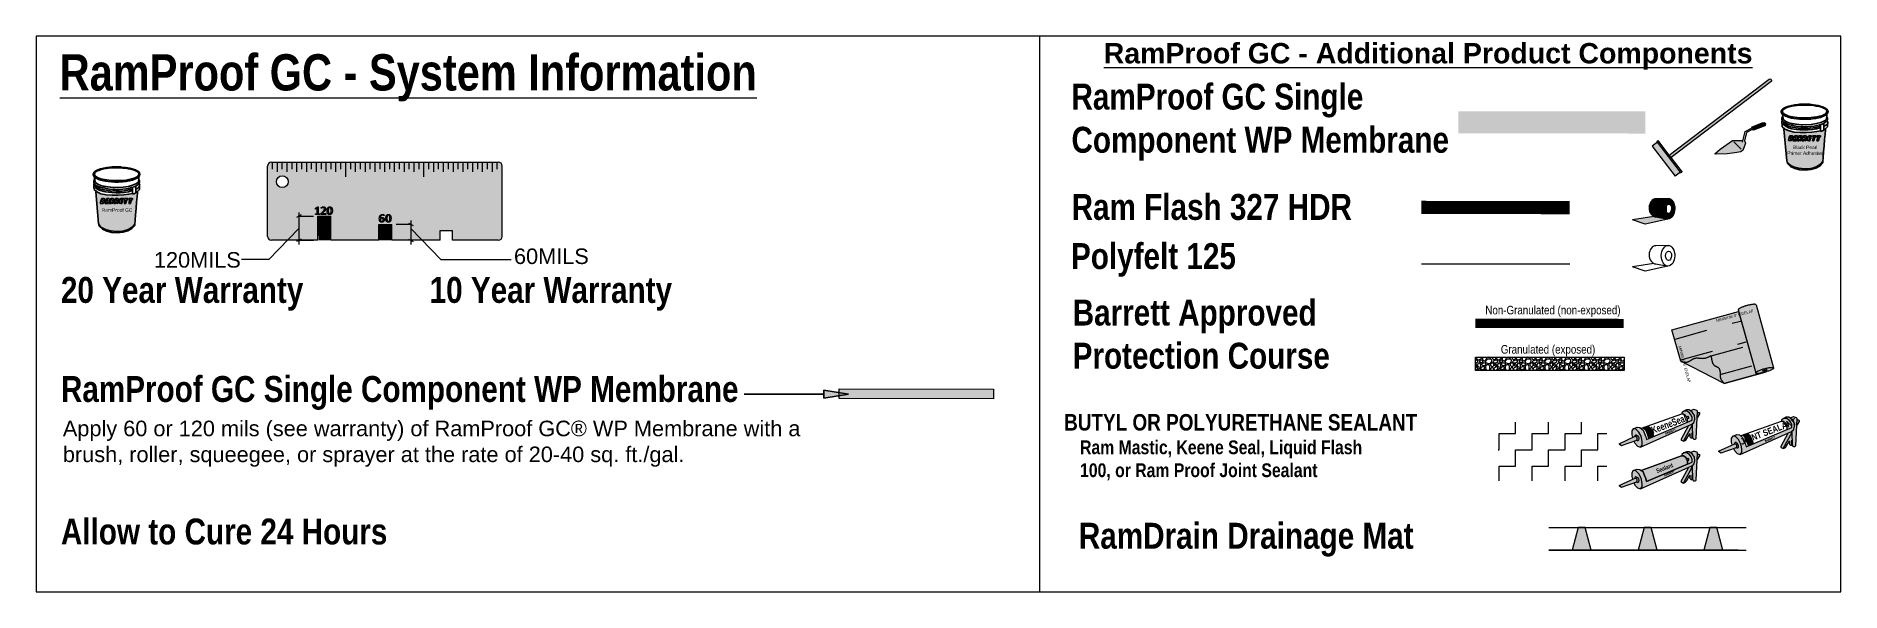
# Model space of a CAD drawing. Header units: inches. Extents: x -441 to 7, y -96 to 2.
# Drawn here: x 0 to 6.86, y 0 to 2.11 of the extents above; entities that cross this region are included whole.
import ezdxf

# ---------------------------------------------------------------- set-up
doc = ezdxf.new("R2010")
doc.units = ezdxf.units.IN
doc.header["$MEASUREMENT"] = 0
for name, pattern in [('Dashed - Dense', [0.8, 0.5, -0.3]), ('DASHED2', [0.1875, 0.125, -0.0625]), ('Hidden', [1.429134, 1, -0.429134])]:
    doc.linetypes.add(name, pattern=pattern)
for name, color, linetype, lineweight in [('RAM HDR 327', 63, 'Continuous', 0), ('RamProof SYSTEM MESH', 7, 'Continuous', 0), ('Text', 20, 'Continuous', 0), ('Title Block Text', 20, 'Continuous', 0), ('Vector Picture Geometry', 6, 'Continuous', 0)]:
    doc.layers.add(name, color=color, linetype=linetype, lineweight=lineweight)
doc.layers.add('RamProof SYSTEM LIQUID', color=140, linetype='Continuous', lineweight=0, true_color=0x00bfff)
doc.styles.add('GENERATED_STYLE_1', font='ARIALN.TTF')
doc.styles.add('GENERATED_STYLE_6', font='ARIALNB.TTF')
doc.styles.add('GENERATED_STYLE_8', font='ARIALNB.TTF', dxfattribs={"width": 0.8})
doc.styles.get("Standard").update_dxf_attribs({"font": 'arial.ttf'})

msp = doc.modelspace()

# ---------------------------------------------------------------- texts
at = {"layer": 'Text', "attachment_point": 1}
for s, insert, char_height, style in [('\\A1;\\pxt4.57143,8.57141;{\\fArial|b1|i0|c0|p34;\\LRamProof GC - Additional Product Components}', (4.0562, 2.087), 0.077471, 'GENERATED_STYLE_6'), ('\\A1;\\pxql,t4.57143,8.57141;{\\LRamProof GC - System Information}', (0.0897, 2.0443), 0.137795, 'GENERATED_STYLE_6'), ('\\pxi-3,l3,t3;{\\fArial Narrow|b1|i0|c0|p34;20 Year Warranty}', (0.0943, 1.1974), 0.098425, 'GENERATED_STYLE_1'), ('\\pxi-3,l3,t3;{\\fArial Narrow|b1|i0|c0|p34;10 Year Warranty}', (1.4951, 1.1974), 0.098425, 'GENERATED_STYLE_1'), ('\\pxi-3,l3,t3;{\\fArial Narrow|b1|i0|c0|p34;RamProof GC Single Component WP Membrane}', (0.0943, 0.8207), 0.098425, 'GENERATED_STYLE_1'), ('\\A1;\\pxql,t10.03882,18.82275;{\\fArial Narrow|b1|i0|c0|p34;BUTYL OR POLYURETHANE SEALANT}', (3.9059, 0.6763), 0.062749, 'GENERATED_STYLE_1'), ('\\pxi-3,l3,t3;{\\fArial Narrow|b1|i0|c0|p34;Allow to Cure 24 Hours}', (0.0943, 0.279), 0.098425, 'GENERATED_STYLE_1'), ('\\pxi-3,l3,t3;{\\fArial Narrow|b1|i0|c0|p34;RamDrain Drainage Mat}', (3.9617, 0.2628), 0.098425, 'GENERATED_STYLE_1')]:
    msp.add_mtext(s, dxfattribs=dict(at, insert=insert, char_height=char_height, style=style))
at = {"layer": 'Text', "attachment_point": 1, "style": 'GENERATED_STYLE_1'}
for s, insert, char_height, width in [('\\pxt3;{\\fArial Narrow|b1|i0|c0|p34;RamProof GC Single Component WP Membrane\\P }', (3.9337, 1.9324), 0.098425, 1.52852), ('\\pxt3;{\\fArial Narrow|b1|i0|c0|p34;Barrett Approved Protection Course }', (3.9382, 1.1114), 0.098425, 1.137499), ('\\pxqc,t3;Non-Granulated (non-exposed)', (5.508, 1.0878), 0.0324, 0.509965), ('\\pxqc,t3;Granulated (exposed)', (5.508, 0.9385), 0.0324, 0.472695), ('\\A1;\\pxql,t12.04658,22.58731;{\\fArial Narrow|b1|i0|c0|p34;Ram Mastic, Keene Seal, Liquid Flash 100, or Ram Proof Joint Sealant}', (3.9663, 0.576), 0.0522904, 1.095928)]:
    msp.add_mtext(s, dxfattribs=dict(at, insert=insert, char_height=char_height, width=width))
at = {"layer": 'Text', "attachment_point": 1}
for s, insert, char_height, width in [('60MILS', (1.8156, 1.3058), 0.05906, 3.498292), ('120MILS', (0.4475, 1.2921), 0.05906, 3.498292), ('Apply 60 or 120 mils (see warranty) of RamProof GC® WP Membrane with a brush, roller, squeegee, or sprayer at the rate of 20-40 sq. ft./gal. ', (0.1017, 0.6511), 0.0590551, 3.030801)]:
    msp.add_mtext(s, dxfattribs=dict(at, insert=insert, char_height=char_height, width=width))
at = {"layer": 'Title Block Text', "char_height": 0.098425, "width": 1.435953, "attachment_point": 1, "style": 'GENERATED_STYLE_1'}
for s, insert in [('\\pxqc,t3;{\\fArial Narrow|b1|i0|c0|p34;Ram Flash 327 HDR}', (3.7487, 1.513)), ('\\pxqc,t3;{\\fArial Narrow|b1|i0|c0|p34;Polyfelt 125}', (3.5272, 1.3261))]:
    msp.add_mtext(s, dxfattribs=dict(at, insert=insert))
at = {"layer": 'Vector Picture Geometry', "color": 254, "char_height": 0.013239, "attachment_point": 1}
for s, insert in [('\\pxqc;{\\C254;Black Pearl Primer Adhesive}', (6.6451, 1.6969)), ('\\pxqc;RamProof GC', (0.2317, 1.4585))]:
    msp.add_mtext_dynamic_manual_height_columns(s, width=0.151914, gutter_width=0.0662, heights=[0], dxfattribs=dict(at, insert=insert))
at = {"layer": 'Vector Picture Geometry', "color": 254, "char_height": 0.010454, "attachment_point": 1, "style": 'GENERATED_STYLE_1'}
for s, insert, rotation in [('\\pxqc,t3;MINIMUM 3" SIDELAP', (6.3821, 1.0365), 15), ('\\pxqc,t3;MINIMUM 6" ENDLAP', (6.2495, 0.9361), 285)]:
    msp.add_mtext(s, dxfattribs=dict(at, insert=insert, rotation=rotation))
at = {"layer": 'Vector Picture Geometry', "color": 30, "linetype": 'Continuous', "attachment_point": 8, "rotation": 20.72346, "style": 'GENERATED_STYLE_8'}
for s, insert, char_height in [('\\A1;\\pxqc;{\\fBahnschrift SemiBold Condensed|b0|i0|c0|p34;KeeneSeal}', (6.2083, 0.625), 0.027497), ('\\A1;\\pxqc;{\\fBahnschrift SemiBold Condensed|b0|i0|c0|p34;JOINT SEALANT}', (6.5857, 0.598), 0.024748)]:
    msp.add_mtext(s, dxfattribs=dict(at, insert=insert, char_height=char_height))
at = {"layer": 'Vector Picture Geometry', "color": 160, "linetype": 'Continuous', "insert": (6.1899, 0.4633), "char_height": 0.016335, "attachment_point": 8, "rotation": 20.72346, "style": 'GENERATED_STYLE_8'}
msp.add_mtext('\\A1;\\pxqc;{\\fBahnschrift SemiBold Condensed|b0|i0|c0|p34;Sealant}', dxfattribs=at)

# ---------------------------------------------------------------- hatches: boundary and pattern name
h = msp.add_hatch(color=63)
h.dxf.hatch_style = 1
edge = h.paths.add_edge_path()
edge.add_ellipse((6.2002, 1.457), major_axis=(-0.0004, -0.0392), ratio=0.654805, start_angle=183.05619, end_angle=347.3511, ccw=False)
edge.add_line((6.1992, 1.4962), (6.1543, 1.4948))
edge.add_ellipse((6.154, 1.4604), major_axis=(-0.0003, -0.0344), ratio=0.7474, start_angle=180, end_angle=360)
edge.add_line((6.1536, 1.4261), (6.1942, 1.4188))
h = msp.add_hatch(color=63)
h.dxf.hatch_style = 1
edge = h.paths.add_edge_path()
edge.add_ellipse((6.2002, 1.457), major_axis=(-0.0004, -0.0392), ratio=0.654805, start_angle=183.05619, end_angle=347.3511)
edge.add_line((6.1942, 1.4188), (6.1998, 1.4178))
edge.add_ellipse((6.2002, 1.457), major_axis=(-0.0004, -0.0392), ratio=0.654805, start_angle=0, end_angle=180)
edge.add_line((6.2006, 1.4962), (6.1992, 1.4962))
edge = h.paths.add_edge_path(flags=16)
edge.add_ellipse((6.2022, 1.457), major_axis=(-0.0002, -0.0178), ratio=0.643572, start_angle=0, end_angle=360)
h = msp.add_hatch(color=63)
h.dxf.hatch_style = 1
edge = h.paths.add_edge_path()
edge.add_line((6.0649, 1.4149), (6.1139, 1.3979))
edge.add_line((6.1139, 1.3979), (6.1998, 1.4178))
edge.add_ellipse((6.2002, 1.457), major_axis=(-0.0004, -0.0392), ratio=0.654805, start_angle=347.3511, end_angle=360, ccw=False)
edge.add_line((6.1961, 1.4183), (6.1536, 1.4261))
edge.add_ellipse((6.154, 1.4604), major_axis=(-0.0003, -0.0344), ratio=0.7474, start_angle=343.72688, end_angle=360, ccw=False)
edge.add_line((6.1465, 1.4275), (6.0649, 1.4149))
h = msp.add_hatch(color=256)
h.dxf.hatch_style = 1
h.paths.add_polyline_path([(3.0864, 0.7518), (2.9923, 0.7667), (2.9923, 0.7369)])
at = {"layer": 'RamProof SYSTEM LIQUID'}
h = msp.add_hatch(color=256, dxfattribs=at)
h.dxf.hatch_style = 1
h.paths.add_polyline_path([(5.4038, 1.7437), (5.4038, 1.8275), (6.1139, 1.8267), (6.1139, 1.7429)])
h = msp.add_hatch(color=256, dxfattribs=at)
h.dxf.hatch_style = 1
h.paths.add_polyline_path([(3.0515, 0.7349), (3.0515, 0.7721), (3.6372, 0.7713), (3.6372, 0.7341)])
at = {"layer": 'Vector Picture Geometry'}
h = msp.add_hatch(color=254, dxfattribs=at)
h.dxf.hatch_style = 1
h.paths.add_polyline_path([(6.5915, 1.9401, 1), (6.5846, 1.9492), (6.2051, 1.6607), (6.212, 1.6516)])
h = msp.add_hatch(color=164, dxfattribs=at)
h.dxf.hatch_style = 1
h.paths.add_polyline_path([(6.5196, 1.7678), (6.5175, 1.7636), (6.5237, 1.7636), (6.5249, 1.76), (6.5214, 1.7572), (6.5255, 1.7559), (6.5674, 1.7726), (6.5692, 1.7738), (6.5704, 1.781), (6.565, 1.7852), (6.5578, 1.784)])
h = msp.add_hatch(color=164, dxfattribs=at)
h.dxf.hatch_style = 1
h.paths.add_polyline_path([(6.2059, 1.6596), (6.2051, 1.6607), (6.1624, 1.7165), (6.158, 1.7131), (6.1604, 1.7098), (6.2472, 1.5965), (6.2501, 1.5927), (6.2546, 1.596), (6.212, 1.6516), (6.211, 1.6529)])
h = msp.add_hatch(color=254, dxfattribs=at)
h.dxf.hatch_style = 1
h.paths.add_polyline_path([(6.3982, 1.6835), (6.3784, 1.6662), (6.3808, 1.6638), (6.4245, 1.6662), (6.4544, 1.6697), (6.4771, 1.6733), (6.4837, 1.6781), (6.4843, 1.6787), (6.4939, 1.7068), (6.4921, 1.7134), (6.4903, 1.7146), (6.498, 1.7469), (6.5202, 1.7576), (6.5214, 1.7572), (6.5249, 1.76), (6.5237, 1.7636), (6.5175, 1.7636), (6.5172, 1.763), (6.4927, 1.7511), (6.4837, 1.7154), (6.4807, 1.7164), (6.4448, 1.7164)])
h = msp.add_hatch(color=254, dxfattribs=at)
h.dxf.hatch_style = 1
h.paths.add_polyline_path([(6.5586, 1.7722), (6.5585, 1.7722), (6.5574, 1.7749), (6.5563, 1.7776), (6.5563, 1.7776), (6.5562, 1.7777), (6.5553, 1.7773), (6.5544, 1.777), (6.5542, 1.7776), (6.554, 1.7782), (6.5592, 1.7803), (6.5644, 1.7824), (6.5644, 1.7824), (6.5645, 1.7824), (6.5647, 1.7818), (6.565, 1.7812), (6.5641, 1.7809), (6.5632, 1.7805), (6.5632, 1.7804), (6.5632, 1.7803), (6.5643, 1.7776), (6.5653, 1.7749), (6.5645, 1.7746), (6.5638, 1.7743), (6.5626, 1.777), (6.5615, 1.7798), (6.5597, 1.7791), (6.558, 1.7784), (6.558, 1.7783), (6.5579, 1.7783), (6.559, 1.7756), (6.5601, 1.7729), (6.5601, 1.7728), (6.5601, 1.7727), (6.5593, 1.7725), (6.5586, 1.7722)])
h.paths.add_polyline_path([(6.5524, 1.7697), (6.551, 1.7731), (6.5496, 1.7765), (6.5517, 1.7773), (6.5537, 1.7781), (6.554, 1.7775), (6.5542, 1.7769), (6.553, 1.7764), (6.5518, 1.7759), (6.552, 1.7752), (6.5523, 1.7744), (6.5535, 1.7748), (6.5546, 1.7753), (6.5548, 1.7747), (6.555, 1.7741), (6.5539, 1.7736), (6.5529, 1.7732), (6.5532, 1.7724), (6.5535, 1.7716), (6.5547, 1.7721), (6.556, 1.7726), (6.5562, 1.772), (6.5565, 1.7715), (6.5565, 1.7714), (6.5564, 1.7713), (6.5544, 1.7705), (6.5524, 1.7697)])
h.paths.add_polyline_path([(6.5481, 1.7724), (6.5482, 1.7725), (6.5483, 1.7727), (6.5484, 1.7729), (6.5484, 1.7731), (6.5483, 1.7734), (6.5482, 1.7736), (6.548, 1.7738), (6.5478, 1.774), (6.5476, 1.774), (6.5473, 1.774), (6.5467, 1.7738), (6.5461, 1.7736), (6.5461, 1.7735), (6.546, 1.7734), (6.5463, 1.7726), (6.5466, 1.7718), (6.5467, 1.7718), (6.5467, 1.7718), (6.5474, 1.772), (6.548, 1.7723)], flags=16)
h.paths.add_polyline_path([(6.5465, 1.7674), (6.5452, 1.7708), (6.5438, 1.7741), (6.5456, 1.7748), (6.5474, 1.7756), (6.5477, 1.7756), (6.5481, 1.7755), (6.5484, 1.7755), (6.5486, 1.7754), (6.5489, 1.7753), (6.5492, 1.7752), (6.5494, 1.775), (6.5496, 1.7748), (6.5498, 1.7745), (6.5499, 1.7742), (6.55, 1.7738), (6.5501, 1.7735), (6.5501, 1.7731), (6.55, 1.7727), (6.5499, 1.7724), (6.5497, 1.7721), (6.5495, 1.7718), (6.5492, 1.7716), (6.5493, 1.7715), (6.5493, 1.7714), (6.5505, 1.7705), (6.5518, 1.7695), (6.5518, 1.7694), (6.5509, 1.7691), (6.5501, 1.7687), (6.55, 1.7688), (6.5494, 1.7693), (6.5483, 1.7702), (6.5476, 1.7707), (6.5475, 1.7707), (6.5473, 1.7706), (6.5471, 1.7706), (6.5476, 1.7693), (6.5481, 1.768), (6.5474, 1.7677), (6.5466, 1.7673)])
h.paths.add_polyline_path([(6.5423, 1.7701), (6.5425, 1.7703), (6.5425, 1.7705), (6.5426, 1.7707), (6.5425, 1.7709), (6.5425, 1.7711), (6.5423, 1.7713), (6.5422, 1.7715), (6.542, 1.7716), (6.5418, 1.7716), (6.5417, 1.7717), (6.5415, 1.7717), (6.5409, 1.7715), (6.5403, 1.7713), (6.5402, 1.7712), (6.5402, 1.7711), (6.5405, 1.7703), (6.5408, 1.7695), (6.5409, 1.7694), (6.5409, 1.7694), (6.5415, 1.7697), (6.5422, 1.7699)], flags=16)
h.paths.add_polyline_path([(6.5407, 1.765), (6.5393, 1.7684), (6.538, 1.7718), (6.5396, 1.7724), (6.5412, 1.7731), (6.5415, 1.7732), (6.5418, 1.7732), (6.5422, 1.7732), (6.5425, 1.7732), (6.5428, 1.7731), (6.5432, 1.7729), (6.5435, 1.7727), (6.5437, 1.7724), (6.544, 1.7721), (6.5441, 1.7718), (6.5442, 1.7715), (6.5443, 1.7712), (6.5443, 1.7709), (6.5442, 1.7705), (6.5442, 1.7703), (6.5441, 1.7701), (6.5439, 1.7698), (6.5437, 1.7696), (6.5436, 1.7694), (6.5434, 1.7692), (6.5434, 1.7692), (6.5435, 1.7691), (6.5448, 1.7681), (6.546, 1.7671), (6.546, 1.7671), (6.5451, 1.7667), (6.5443, 1.7664), (6.5442, 1.7665), (6.5435, 1.767), (6.5428, 1.7676), (6.5423, 1.768), (6.5419, 1.7683), (6.5417, 1.7684), (6.5415, 1.7683), (6.5413, 1.7682), (6.5418, 1.767), (6.5423, 1.7657), (6.5423, 1.7656), (6.5422, 1.7656), (6.5415, 1.7653), (6.5408, 1.765)])
h.paths.add_polyline_path([(6.5369, 1.7663), (6.5369, 1.7664), (6.536, 1.7674), (6.5351, 1.7684), (6.5351, 1.7684), (6.5351, 1.7684), (6.5351, 1.7682), (6.5351, 1.7671), (6.5352, 1.7658), (6.5353, 1.7657), (6.5353, 1.7657), (6.5361, 1.766), (6.5369, 1.7663)], flags=16)
h.paths.add_polyline_path([(6.5337, 1.7622), (6.5336, 1.7623), (6.5336, 1.7628), (6.5336, 1.7643), (6.5335, 1.7654), (6.5335, 1.7672), (6.5334, 1.7694), (6.5334, 1.7699), (6.5334, 1.77), (6.5344, 1.7703), (6.5353, 1.7707), (6.5366, 1.7693), (6.5383, 1.7674), (6.5395, 1.7661), (6.5403, 1.7651), (6.5405, 1.765), (6.5404, 1.7649), (6.5404, 1.7649), (6.5397, 1.7645), (6.5389, 1.7642), (6.5388, 1.7643), (6.5383, 1.7648), (6.5379, 1.7652), (6.5378, 1.7653), (6.5366, 1.7647), (6.5353, 1.7642), (6.5353, 1.7635), (6.5353, 1.7628), (6.5345, 1.7625), (6.5338, 1.7622)])
h.paths.add_polyline_path([(6.5298, 1.7654), (6.5299, 1.7656), (6.5299, 1.7658), (6.5299, 1.766), (6.5299, 1.7662), (6.5298, 1.7664), (6.5296, 1.7665), (6.5295, 1.7666), (6.5292, 1.7667), (6.529, 1.7667), (6.5284, 1.7665), (6.5277, 1.7663), (6.5277, 1.7662), (6.5276, 1.7661), (6.5279, 1.7654), (6.5281, 1.7647), (6.5282, 1.7647), (6.5282, 1.7647), (6.5289, 1.765), (6.5296, 1.7653)], flags=16)
h.paths.add_polyline_path([(6.531, 1.7627), (6.5312, 1.763), (6.5312, 1.7632), (6.5312, 1.7634), (6.5311, 1.7636), (6.531, 1.7638), (6.5309, 1.7639), (6.5307, 1.764), (6.5304, 1.7641), (6.5302, 1.764), (6.53, 1.764), (6.5294, 1.7637), (6.5287, 1.7634), (6.5289, 1.7627), (6.5292, 1.762), (6.5293, 1.762), (6.5294, 1.762), (6.5302, 1.7623), (6.5309, 1.7626)], flags=16)
h.paths.add_polyline_path([(6.5282, 1.76), (6.5268, 1.7634), (6.5255, 1.7667), (6.5274, 1.7675), (6.5293, 1.7683), (6.5297, 1.7683), (6.5301, 1.7683), (6.5304, 1.7682), (6.5307, 1.7681), (6.5309, 1.7678), (6.5312, 1.7676), (6.5314, 1.7671), (6.5316, 1.7667), (6.5315, 1.7664), (6.5315, 1.7661), (6.5314, 1.7658), (6.5312, 1.7655), (6.5311, 1.7653), (6.531, 1.7652), (6.531, 1.7652), (6.5311, 1.7651), (6.5313, 1.7651), (6.5316, 1.7651), (6.5319, 1.765), (6.5322, 1.7648), (6.5324, 1.7646), (6.5327, 1.7644), (6.5328, 1.7639), (6.533, 1.7635), (6.533, 1.7631), (6.533, 1.7628), (6.5329, 1.7625), (6.5328, 1.7623), (6.5326, 1.762), (6.5324, 1.7618), (6.532, 1.7616), (6.5316, 1.7613), (6.5299, 1.7606), (6.5282, 1.7599)])
h = msp.add_hatch(color=164, dxfattribs=at)
h.dxf.hatch_style = 1
edge = h.paths.add_edge_path()
edge.add_line((6.6407, 1.7614), (6.6511, 1.6388))
edge.add_line((6.6511, 1.6388), (6.6521, 1.6351))
edge.add_arc((6.7195, 1.7073), 0.0987, 226.99061, 313.90766)
edge.add_line((6.788, 1.6362), (6.7989, 1.761))
edge.add_arc((6.787, 1.7754), 0.0187, 285.19193, 309.512, ccw=False)
edge.add_line((6.7919, 1.7573), (6.7919, 1.7555))
edge.add_arc((6.7782, 1.7746), 0.0236, 273.60559, 305.7516, ccw=False)
edge.add_line((6.7796, 1.7511), (6.7796, 1.7537))
edge.add_arc((6.7216, 1.963), 0.2173, 248.14544, 285.4919, ccw=False)
edge = h.paths.add_edge_path(flags=16)
edge.add_line((6.766, 1.7301), (6.7698, 1.7298))
edge.add_spline(control_points=[(6.7698, 1.7298), (6.7698, 1.7298), (6.766, 1.7157), (6.766, 1.7157)], knot_values=[0, 0, 0, 0, 1, 1, 1, 1], degree=3, periodic=0)
edge.add_spline(control_points=[(6.766, 1.7157), (6.766, 1.7157), (6.7717, 1.7157), (6.7717, 1.7157)], knot_values=[0, 0, 0, 0, 1, 1, 1, 1], degree=3, periodic=0)
edge.add_spline(control_points=[(6.7717, 1.7157), (6.7717, 1.7157), (6.7742, 1.7256), (6.7742, 1.7256)], knot_values=[0, 0, 0, 0, 1, 1, 1, 1], degree=3, periodic=0)
edge.add_spline(control_points=[(6.7742, 1.7256), (6.7742, 1.7256), (6.7756, 1.7295), (6.7756, 1.7295)], knot_values=[0, 0, 0, 0, 1, 1, 1, 1], degree=3, periodic=0)
edge.add_spline(control_points=[(6.7756, 1.7295), (6.7756, 1.7295), (6.7793, 1.7301), (6.7793, 1.7301)], knot_values=[0, 0, 0, 0, 1, 1, 1, 1], degree=3, periodic=0)
edge.add_spline(control_points=[(6.7793, 1.7301), (6.7793, 1.7301), (6.78, 1.7343), (6.78, 1.7343)], knot_values=[0, 0, 0, 0, 1, 1, 1, 1], degree=3, periodic=0)
edge.add_spline(control_points=[(6.78, 1.7343), (6.78, 1.7343), (6.7698, 1.7343), (6.7698, 1.7343)], knot_values=[0, 0, 0, 0, 1, 1, 1, 1], degree=3, periodic=0)
edge.add_spline(control_points=[(6.7698, 1.7343), (6.7698, 1.7343), (6.7674, 1.7339), (6.7674, 1.7339)], knot_values=[0, 0, 0, 0, 1, 1, 1, 1], degree=3, periodic=0)
edge.add_spline(control_points=[(6.7674, 1.7339), (6.7674, 1.7339), (6.766, 1.7301), (6.766, 1.7301)], knot_values=[0, 0, 0, 0, 1, 1, 1, 1], degree=3, periodic=0)
edge = h.paths.add_edge_path(flags=16)
edge.add_line((6.7523, 1.7298), (6.7485, 1.7301))
edge.add_spline(control_points=[(6.7485, 1.7301), (6.7485, 1.7301), (6.7499, 1.7339), (6.7499, 1.7339)], knot_values=[0, 0, 0, 0, 1, 1, 1, 1], degree=3, periodic=0)
edge.add_spline(control_points=[(6.7499, 1.7339), (6.7499, 1.7339), (6.7523, 1.7343), (6.7523, 1.7343)], knot_values=[0, 0, 0, 0, 1, 1, 1, 1], degree=3, periodic=0)
edge.add_spline(control_points=[(6.7523, 1.7343), (6.7523, 1.7343), (6.7626, 1.7343), (6.7626, 1.7343)], knot_values=[0, 0, 0, 0, 1, 1, 1, 1], degree=3, periodic=0)
edge.add_spline(control_points=[(6.7626, 1.7343), (6.7626, 1.7343), (6.7618, 1.7301), (6.7618, 1.7301)], knot_values=[0, 0, 0, 0, 1, 1, 1, 1], degree=3, periodic=0)
edge.add_spline(control_points=[(6.7618, 1.7301), (6.7618, 1.7301), (6.7582, 1.7295), (6.7582, 1.7295)], knot_values=[0, 0, 0, 0, 1, 1, 1, 1], degree=3, periodic=0)
edge.add_spline(control_points=[(6.7582, 1.7295), (6.7582, 1.7295), (6.7567, 1.7256), (6.7567, 1.7256)], knot_values=[0, 0, 0, 0, 1, 1, 1, 1], degree=3, periodic=0)
edge.add_spline(control_points=[(6.7567, 1.7256), (6.7567, 1.7256), (6.7542, 1.7157), (6.7542, 1.7157)], knot_values=[0, 0, 0, 0, 1, 1, 1, 1], degree=3, periodic=0)
edge.add_spline(control_points=[(6.7542, 1.7157), (6.7542, 1.7157), (6.7485, 1.7157), (6.7485, 1.7157)], knot_values=[0, 0, 0, 0, 1, 1, 1, 1], degree=3, periodic=0)
edge.add_spline(control_points=[(6.7485, 1.7157), (6.7485, 1.7157), (6.7523, 1.7298), (6.7523, 1.7298)], knot_values=[0, 0, 0, 0, 1, 1, 1, 1], degree=3, periodic=0)
edge = h.paths.add_edge_path(flags=16)
edge.add_line((6.7405, 1.7157), (6.7413, 1.7199))
edge.add_spline(control_points=[(6.7413, 1.7199), (6.7413, 1.7199), (6.7341, 1.7199), (6.7341, 1.7199)], knot_values=[0, 0, 0, 0, 1, 1, 1, 1], degree=3, periodic=0)
edge.add_spline(control_points=[(6.7341, 1.7199), (6.7349, 1.7236), (6.7358, 1.7229), (6.7424, 1.7229)], knot_values=[0, 0, 0, 0, 1, 1, 1, 1], degree=3, periodic=0)
edge.add_spline(control_points=[(6.7424, 1.7229), (6.7424, 1.7229), (6.7432, 1.7271), (6.7432, 1.7271)], knot_values=[0, 0, 0, 0, 1, 1, 1, 1], degree=3, periodic=0)
edge.add_spline(control_points=[(6.7432, 1.7271), (6.7432, 1.7271), (6.736, 1.7271), (6.736, 1.7271)], knot_values=[0, 0, 0, 0, 1, 1, 1, 1], degree=3, periodic=0)
edge.add_spline(control_points=[(6.736, 1.7271), (6.7368, 1.7308), (6.7377, 1.7301), (6.7443, 1.7301)], knot_values=[0, 0, 0, 0, 1, 1, 1, 1], degree=3, periodic=0)
edge.add_spline(control_points=[(6.7443, 1.7301), (6.7443, 1.7301), (6.7451, 1.7343), (6.7451, 1.7343)], knot_values=[0, 0, 0, 0, 1, 1, 1, 1], degree=3, periodic=0)
edge.add_spline(control_points=[(6.7451, 1.7343), (6.7451, 1.7343), (6.7371, 1.7343), (6.7371, 1.7343)], knot_values=[0, 0, 0, 0, 1, 1, 1, 1], degree=3, periodic=0)
edge.add_spline(control_points=[(6.7371, 1.7343), (6.7307, 1.7343), (6.7307, 1.7285), (6.7294, 1.7237)], knot_values=[0, 0, 0, 0, 1, 1, 1, 1], degree=3, periodic=0)
edge.add_spline(control_points=[(6.7294, 1.7237), (6.7288, 1.7218), (6.7276, 1.719), (6.7288, 1.7172)], knot_values=[0, 0, 0, 0, 1, 1, 1, 1], degree=3, periodic=0)
edge.add_spline(control_points=[(6.7288, 1.7172), (6.7292, 1.7167), (6.7297, 1.7162), (6.7303, 1.7159)], knot_values=[0, 0, 0, 0, 1, 1, 1, 1], degree=3, periodic=0)
edge.add_spline(control_points=[(6.7303, 1.7159), (6.7313, 1.7155), (6.7389, 1.7157), (6.7405, 1.7157)], knot_values=[0, 0, 0, 0, 1, 1, 1, 1], degree=3, periodic=0)
edge = h.paths.add_edge_path(flags=0)
edge.add_line((6.7204, 1.7263), (6.7212, 1.7298))
edge.add_spline(control_points=[(6.7212, 1.7298), (6.7186, 1.7303), (6.7187, 1.7284), (6.7181, 1.7263)], knot_values=[0, 0, 0, 0, 1, 1, 1, 1], degree=3, periodic=0)
edge.add_spline(control_points=[(6.7181, 1.7263), (6.7181, 1.7263), (6.7204, 1.7263), (6.7204, 1.7263)], knot_values=[0, 0, 0, 0, 1, 1, 1, 1], degree=3, periodic=0)
edge = h.paths.add_edge_path(flags=16)
edge.add_line((6.7098, 1.7157), (6.7155, 1.7157))
edge.add_spline(control_points=[(6.7155, 1.7157), (6.7155, 1.7157), (6.7166, 1.721), (6.7166, 1.721)], knot_values=[0, 0, 0, 0, 1, 1, 1, 1], degree=3, periodic=0)
edge.add_spline(control_points=[(6.7166, 1.721), (6.7166, 1.721), (6.7184, 1.7161), (6.7184, 1.7161)], knot_values=[0, 0, 0, 0, 1, 1, 1, 1], degree=3, periodic=0)
edge.add_spline(control_points=[(6.7184, 1.7161), (6.7184, 1.7161), (6.7238, 1.7157), (6.7238, 1.7157)], knot_values=[0, 0, 0, 0, 1, 1, 1, 1], degree=3, periodic=0)
edge.add_spline(control_points=[(6.7238, 1.7157), (6.7238, 1.7157), (6.723, 1.7221), (6.723, 1.7221)], knot_values=[0, 0, 0, 0, 1, 1, 1, 1], degree=3, periodic=0)
edge.add_spline(control_points=[(6.723, 1.7221), (6.7233, 1.7231), (6.7243, 1.7237), (6.7251, 1.7248)], knot_values=[0, 0, 0, 0, 1, 1, 1, 1], degree=3, periodic=0)
edge.add_spline(control_points=[(6.7251, 1.7248), (6.7257, 1.7258), (6.7259, 1.7268), (6.7262, 1.7278)], knot_values=[0, 0, 0, 0, 1, 1, 1, 1], degree=3, periodic=0)
edge.add_spline(control_points=[(6.7262, 1.7278), (6.727, 1.731), (6.7276, 1.7342), (6.7231, 1.7343)], knot_values=[0, 0, 0, 0, 1, 1, 1, 1], degree=3, periodic=0)
edge.add_spline(control_points=[(6.7231, 1.7343), (6.7231, 1.7343), (6.717, 1.7343), (6.717, 1.7343)], knot_values=[0, 0, 0, 0, 1, 1, 1, 1], degree=3, periodic=0)
edge.add_spline(control_points=[(6.717, 1.7343), (6.7144, 1.7343), (6.7145, 1.7338), (6.7135, 1.7298)], knot_values=[0, 0, 0, 0, 1, 1, 1, 1], degree=3, periodic=0)
edge.add_spline(control_points=[(6.7135, 1.7298), (6.7135, 1.7298), (6.7098, 1.7157), (6.7098, 1.7157)], knot_values=[0, 0, 0, 0, 1, 1, 1, 1], degree=3, periodic=0)
edge = h.paths.add_edge_path(flags=0)
edge.add_line((6.703, 1.7263), (6.7037, 1.7298))
edge.add_spline(control_points=[(6.7037, 1.7298), (6.7011, 1.7303), (6.7013, 1.7284), (6.7007, 1.7263)], knot_values=[0, 0, 0, 0, 1, 1, 1, 1], degree=3, periodic=0)
edge.add_spline(control_points=[(6.7007, 1.7263), (6.7007, 1.7263), (6.703, 1.7263), (6.703, 1.7263)], knot_values=[0, 0, 0, 0, 1, 1, 1, 1], degree=3, periodic=0)
edge = h.paths.add_edge_path(flags=16)
edge.add_line((6.6923, 1.7157), (6.698, 1.7157))
edge.add_spline(control_points=[(6.698, 1.7157), (6.698, 1.7157), (6.6992, 1.721), (6.6992, 1.721)], knot_values=[0, 0, 0, 0, 1, 1, 1, 1], degree=3, periodic=0)
edge.add_spline(control_points=[(6.6992, 1.721), (6.6992, 1.721), (6.701, 1.7161), (6.701, 1.7161)], knot_values=[0, 0, 0, 0, 1, 1, 1, 1], degree=3, periodic=0)
edge.add_spline(control_points=[(6.701, 1.7161), (6.701, 1.7161), (6.7064, 1.7157), (6.7064, 1.7157)], knot_values=[0, 0, 0, 0, 1, 1, 1, 1], degree=3, periodic=0)
edge.add_spline(control_points=[(6.7064, 1.7157), (6.7064, 1.7157), (6.7055, 1.7221), (6.7055, 1.7221)], knot_values=[0, 0, 0, 0, 1, 1, 1, 1], degree=3, periodic=0)
edge.add_spline(control_points=[(6.7055, 1.7221), (6.7058, 1.7231), (6.7069, 1.7237), (6.7076, 1.7248)], knot_values=[0, 0, 0, 0, 1, 1, 1, 1], degree=3, periodic=0)
edge.add_spline(control_points=[(6.7076, 1.7248), (6.7082, 1.7258), (6.7084, 1.7268), (6.7087, 1.7278)], knot_values=[0, 0, 0, 0, 1, 1, 1, 1], degree=3, periodic=0)
edge.add_spline(control_points=[(6.7087, 1.7278), (6.7096, 1.731), (6.7102, 1.7342), (6.7056, 1.7343)], knot_values=[0, 0, 0, 0, 1, 1, 1, 1], degree=3, periodic=0)
edge.add_spline(control_points=[(6.7056, 1.7343), (6.7056, 1.7343), (6.6995, 1.7343), (6.6995, 1.7343)], knot_values=[0, 0, 0, 0, 1, 1, 1, 1], degree=3, periodic=0)
edge.add_spline(control_points=[(6.6995, 1.7343), (6.697, 1.7343), (6.697, 1.7338), (6.696, 1.7298)], knot_values=[0, 0, 0, 0, 1, 1, 1, 1], degree=3, periodic=0)
edge.add_spline(control_points=[(6.696, 1.7298), (6.696, 1.7298), (6.6923, 1.7157), (6.6923, 1.7157)], knot_values=[0, 0, 0, 0, 1, 1, 1, 1], degree=3, periodic=0)
edge = h.paths.add_edge_path(flags=0)
edge.add_line((6.6851, 1.7252), (6.6863, 1.7298))
edge.add_spline(control_points=[(6.6863, 1.7298), (6.6836, 1.7303), (6.684, 1.7286), (6.6828, 1.7252)], knot_values=[0, 0, 0, 0, 1, 1, 1, 1], degree=3, periodic=0)
edge.add_spline(control_points=[(6.6828, 1.7252), (6.6828, 1.7252), (6.6851, 1.7252), (6.6851, 1.7252)], knot_values=[0, 0, 0, 0, 1, 1, 1, 1], degree=3, periodic=0)
edge = h.paths.add_edge_path(flags=16)
edge.add_line((6.6749, 1.7157), (6.6806, 1.7157))
edge.add_spline(control_points=[(6.6806, 1.7157), (6.681, 1.7179), (6.6812, 1.7203), (6.6836, 1.721)], knot_values=[0, 0, 0, 0, 1, 1, 1, 1], degree=3, periodic=0)
edge.add_spline(control_points=[(6.6836, 1.721), (6.6836, 1.721), (6.6825, 1.7157), (6.6825, 1.7157)], knot_values=[0, 0, 0, 0, 1, 1, 1, 1], degree=3, periodic=0)
edge.add_spline(control_points=[(6.6825, 1.7157), (6.6825, 1.7157), (6.6882, 1.7157), (6.6882, 1.7157)], knot_values=[0, 0, 0, 0, 1, 1, 1, 1], degree=3, periodic=0)
edge.add_spline(control_points=[(6.6882, 1.7157), (6.6882, 1.7157), (6.6919, 1.7309), (6.6919, 1.7309)], knot_values=[0, 0, 0, 0, 1, 1, 1, 1], degree=3, periodic=0)
edge.add_spline(control_points=[(6.6919, 1.7309), (6.692, 1.7333), (6.6903, 1.7343), (6.6882, 1.7343)], knot_values=[0, 0, 0, 0, 1, 1, 1, 1], degree=3, periodic=0)
edge.add_spline(control_points=[(6.6882, 1.7343), (6.6867, 1.7343), (6.6833, 1.7345), (6.6821, 1.7339)], knot_values=[0, 0, 0, 0, 1, 1, 1, 1], degree=3, periodic=0)
edge.add_spline(control_points=[(6.6821, 1.7339), (6.679, 1.7325), (6.6786, 1.73), (6.6779, 1.7271)], knot_values=[0, 0, 0, 0, 1, 1, 1, 1], degree=3, periodic=0)
edge.add_spline(control_points=[(6.6779, 1.7271), (6.6779, 1.7271), (6.6749, 1.7157), (6.6749, 1.7157)], knot_values=[0, 0, 0, 0, 1, 1, 1, 1], degree=3, periodic=0)
edge = h.paths.add_edge_path(flags=16)
edge.add_line((6.6574, 1.7158), (6.6677, 1.7158))
edge.add_spline(control_points=[(6.6677, 1.7158), (6.6685, 1.7161), (6.6692, 1.7166), (6.6699, 1.7172)], knot_values=[0, 0, 0, 0, 1, 1, 1, 1], degree=3, periodic=0)
edge.add_spline(control_points=[(6.6699, 1.7172), (6.6713, 1.7184), (6.6723, 1.7207), (6.6723, 1.7225)], knot_values=[0, 0, 0, 0, 1, 1, 1, 1], degree=3, periodic=0)
edge.add_spline(control_points=[(6.6723, 1.7225), (6.6723, 1.7234), (6.672, 1.7241), (6.6721, 1.7248)], knot_values=[0, 0, 0, 0, 1, 1, 1, 1], degree=3, periodic=0)
edge.add_spline(control_points=[(6.6721, 1.7248), (6.6723, 1.7257), (6.6741, 1.7274), (6.6745, 1.7305)], knot_values=[0, 0, 0, 0, 1, 1, 1, 1], degree=3, periodic=0)
edge.add_spline(control_points=[(6.6745, 1.7305), (6.675, 1.7354), (6.6684, 1.7343), (6.6654, 1.7343)], knot_values=[0, 0, 0, 0, 1, 1, 1, 1], degree=3, periodic=0)
edge.add_spline(control_points=[(6.6654, 1.7343), (6.6645, 1.7343), (6.6631, 1.7345), (6.6624, 1.7337)], knot_values=[0, 0, 0, 0, 1, 1, 1, 1], degree=3, periodic=0)
edge.add_spline(control_points=[(6.6624, 1.7337), (6.6618, 1.733), (6.661, 1.7293), (6.6607, 1.7282)], knot_values=[0, 0, 0, 0, 1, 1, 1, 1], degree=3, periodic=0)
edge.add_spline(control_points=[(6.6607, 1.7282), (6.6607, 1.7282), (6.6574, 1.7158), (6.6574, 1.7158)], knot_values=[0, 0, 0, 0, 1, 1, 1, 1], degree=3, periodic=0)
edge = h.paths.add_edge_path(flags=0)
edge.add_spline(control_points=[(6.6642, 1.7199), (6.6665, 1.7201), (6.6665, 1.7208), (6.6669, 1.7229)], knot_values=[0, 0, 0, 0, 1, 1, 1, 1], degree=3, periodic=0)
edge.add_spline(control_points=[(6.6669, 1.7229), (6.6646, 1.7227), (6.6646, 1.722), (6.6642, 1.7199)], knot_values=[0, 0, 0, 0, 1, 1, 1, 1], degree=3, periodic=0)
edge = h.paths.add_edge_path(flags=0)
edge.add_spline(control_points=[(6.6661, 1.7271), (6.6683, 1.7273), (6.6682, 1.7278), (6.6688, 1.7298)], knot_values=[0, 0, 0, 0, 1, 1, 1, 1], degree=3, periodic=0)
edge.add_spline(control_points=[(6.6688, 1.7298), (6.6665, 1.7302), (6.6664, 1.7291), (6.6661, 1.7271)], knot_values=[0, 0, 0, 0, 1, 1, 1, 1], degree=3, periodic=0)
h = msp.add_hatch(color=254, dxfattribs=at)
h.dxf.hatch_style = 1
edge = h.paths.add_edge_path()
edge.add_spline(control_points=[(6.6699, 1.7172), (6.6713, 1.7184), (6.6723, 1.7207), (6.6723, 1.7225)], knot_values=[0, 0, 0, 0, 1, 1, 1, 1], degree=3, periodic=0)
edge.add_spline(control_points=[(6.6723, 1.7225), (6.6723, 1.7234), (6.672, 1.7241), (6.6721, 1.7248)], knot_values=[0, 0, 0, 0, 1, 1, 1, 1], degree=3, periodic=0)
edge.add_spline(control_points=[(6.6721, 1.7248), (6.6723, 1.7257), (6.6741, 1.7274), (6.6745, 1.7305)], knot_values=[0, 0, 0, 0, 1, 1, 1, 1], degree=3, periodic=0)
edge.add_spline(control_points=[(6.6745, 1.7305), (6.675, 1.7354), (6.6684, 1.7343), (6.6654, 1.7343)], knot_values=[0, 0, 0, 0, 1, 1, 1, 1], degree=3, periodic=0)
edge.add_spline(control_points=[(6.6654, 1.7343), (6.6645, 1.7343), (6.6631, 1.7345), (6.6624, 1.7337)], knot_values=[0, 0, 0, 0, 1, 1, 1, 1], degree=3, periodic=0)
edge.add_spline(control_points=[(6.6624, 1.7337), (6.6618, 1.733), (6.661, 1.7293), (6.6607, 1.7282)], knot_values=[0, 0, 0, 0, 1, 1, 1, 1], degree=3, periodic=0)
edge.add_spline(control_points=[(6.6607, 1.7282), (6.6607, 1.7282), (6.6574, 1.7158), (6.6574, 1.7158)], knot_values=[0.000036, 0.000036, 0.000036, 0.000036, 0.999961, 0.999961, 0.999961, 0.999961], degree=3, periodic=0)
edge.add_line((6.6574, 1.7158), (6.6677, 1.7158))
edge.add_spline(control_points=[(6.6677, 1.7158), (6.6685, 1.7161), (6.6692, 1.7166), (6.6699, 1.7172)], knot_values=[0, 0, 0, 0, 1, 1, 1, 1], degree=3, periodic=0)
edge = h.paths.add_edge_path(flags=16)
edge.add_spline(control_points=[(6.6642, 1.7199), (6.6646, 1.722), (6.6646, 1.7227), (6.6669, 1.7229)], knot_values=[0, 0, 0, 0, 1, 1, 1, 1], degree=3, periodic=0)
edge.add_spline(control_points=[(6.6669, 1.7229), (6.6665, 1.7208), (6.6665, 1.7201), (6.6642, 1.7199)], knot_values=[0, 0, 0, 0, 1, 1, 1, 1], degree=3, periodic=0)
edge = h.paths.add_edge_path(flags=16)
edge.add_spline(control_points=[(6.6661, 1.7271), (6.6664, 1.7291), (6.6665, 1.7302), (6.6688, 1.7298)], knot_values=[0, 0, 0, 0, 1, 1, 1, 1], degree=3, periodic=0)
edge.add_spline(control_points=[(6.6688, 1.7298), (6.6682, 1.7278), (6.6683, 1.7273), (6.6661, 1.7271)], knot_values=[0, 0, 0, 0, 1, 1, 1, 1], degree=3, periodic=0)
edge = h.paths.add_edge_path()
edge.add_spline(control_points=[(6.6779, 1.7271), (6.6779, 1.7271), (6.6749, 1.7157), (6.6749, 1.7157)], knot_values=[0, 0, 0, 0, 0.999964, 0.999964, 0.999964, 0.999964], degree=3, periodic=0)
edge.add_line((6.6749, 1.7157), (6.6806, 1.7157))
edge.add_spline(control_points=[(6.6806, 1.7157), (6.681, 1.7179), (6.6812, 1.7203), (6.6836, 1.721)], knot_values=[0, 0, 0, 0, 1, 1, 1, 1], degree=3, periodic=0)
edge.add_spline(control_points=[(6.6836, 1.721), (6.6836, 1.721), (6.6825, 1.7157), (6.6825, 1.7157)], knot_values=[0.000072, 0.000072, 0.000072, 0.000072, 0.999931, 0.999931, 0.999931, 0.999931], degree=3, periodic=0)
edge.add_spline(control_points=[(6.6825, 1.7157), (6.6825, 1.7157), (6.6882, 1.7157), (6.6882, 1.7157)], knot_values=[0.000036, 0.000036, 0.000036, 0.000036, 0.999928, 0.999928, 0.999928, 0.999928], degree=3, periodic=0)
edge.add_spline(control_points=[(6.6882, 1.7157), (6.6882, 1.7157), (6.6919, 1.7309), (6.6919, 1.7309)], knot_values=[0.00001, 0.00001, 0.00001, 0.00001, 0.999964, 0.999964, 0.999964, 0.999964], degree=3, periodic=0)
edge.add_spline(control_points=[(6.6919, 1.7309), (6.692, 1.7333), (6.6903, 1.7343), (6.6882, 1.7343)], knot_values=[0, 0, 0, 0, 1, 1, 1, 1], degree=3, periodic=0)
edge.add_spline(control_points=[(6.6882, 1.7343), (6.6867, 1.7343), (6.6833, 1.7345), (6.6821, 1.7339)], knot_values=[0, 0, 0, 0, 1, 1, 1, 1], degree=3, periodic=0)
edge.add_spline(control_points=[(6.6821, 1.7339), (6.679, 1.7325), (6.6786, 1.73), (6.6779, 1.7271)], knot_values=[0, 0, 0, 0, 1, 1, 1, 1], degree=3, periodic=0)
edge = h.paths.add_edge_path(flags=16)
edge.add_spline(control_points=[(6.6828, 1.7252), (6.684, 1.7286), (6.6836, 1.7303), (6.6863, 1.7298)], knot_values=[0, 0, 0, 0, 1, 1, 1, 1], degree=3, periodic=0)
edge.add_line((6.6863, 1.7298), (6.6851, 1.7252))
edge.add_spline(control_points=[(6.6851, 1.7252), (6.6851, 1.7252), (6.6828, 1.7252), (6.6828, 1.7252)], knot_values=[0.000077, 0.000077, 0.000077, 0.000077, 0.999928, 0.999928, 0.999928, 0.999928], degree=3, periodic=0)
edge = h.paths.add_edge_path()
edge.add_spline(control_points=[(6.6992, 1.721), (6.6992, 1.721), (6.701, 1.7161), (6.701, 1.7161)], knot_values=[0.000036, 0.000036, 0.000036, 0.000036, 0.999928, 0.999928, 0.999928, 0.999928], degree=3, periodic=0)
edge.add_spline(control_points=[(6.701, 1.7161), (6.701, 1.7161), (6.7064, 1.7157), (6.7064, 1.7157)], knot_values=[0.000072, 0.000072, 0.000072, 0.000072, 0.999964, 0.999964, 0.999964, 0.999964], degree=3, periodic=0)
edge.add_spline(control_points=[(6.7064, 1.7157), (6.7064, 1.7157), (6.7055, 1.7221), (6.7055, 1.7221)], knot_values=[0.000047, 0.000047, 0.000047, 0.000047, 0.999928, 0.999928, 0.999928, 0.999928], degree=3, periodic=0)
edge.add_spline(control_points=[(6.7055, 1.7221), (6.7058, 1.7231), (6.7069, 1.7237), (6.7076, 1.7248)], knot_values=[0, 0, 0, 0, 1, 1, 1, 1], degree=3, periodic=0)
edge.add_spline(control_points=[(6.7076, 1.7248), (6.7082, 1.7258), (6.7084, 1.7268), (6.7087, 1.7278)], knot_values=[0, 0, 0, 0, 1, 1, 1, 1], degree=3, periodic=0)
edge.add_spline(control_points=[(6.7087, 1.7278), (6.7096, 1.731), (6.7102, 1.7342), (6.7056, 1.7343)], knot_values=[0, 0, 0, 0, 1, 1, 1, 1], degree=3, periodic=0)
edge.add_spline(control_points=[(6.7056, 1.7343), (6.7056, 1.7343), (6.6995, 1.7343), (6.6995, 1.7343)], knot_values=[0, 0, 0, 0, 1, 1, 1, 1], degree=3, periodic=0)
edge.add_spline(control_points=[(6.6995, 1.7343), (6.697, 1.7343), (6.697, 1.7338), (6.696, 1.7298)], knot_values=[0, 0, 0, 0, 1, 1, 1, 1], degree=3, periodic=0)
edge.add_spline(control_points=[(6.696, 1.7298), (6.696, 1.7297), (6.6923, 1.7157), (6.6923, 1.7157)], knot_values=[0.000036, 0.000036, 0.000036, 0.000036, 0.999974, 0.999974, 0.999974, 0.999974], degree=3, periodic=0)
edge.add_line((6.6923, 1.7157), (6.698, 1.7157))
edge.add_spline(control_points=[(6.698, 1.7157), (6.698, 1.7157), (6.6992, 1.721), (6.6992, 1.721)], knot_values=[0.000072, 0.000072, 0.000072, 0.000072, 0.999928, 0.999928, 0.999928, 0.999928], degree=3, periodic=0)
edge = h.paths.add_edge_path(flags=16)
edge.add_spline(control_points=[(6.7007, 1.7263), (6.7013, 1.7284), (6.7011, 1.7303), (6.7037, 1.7298)], knot_values=[0, 0, 0, 0, 1, 1, 1, 1], degree=3, periodic=0)
edge.add_line((6.7037, 1.7298), (6.703, 1.7263))
edge.add_spline(control_points=[(6.703, 1.7263), (6.703, 1.7263), (6.7007, 1.7263), (6.7007, 1.7263)], knot_values=[0.000073, 0.000073, 0.000073, 0.000073, 0.999928, 0.999928, 0.999928, 0.999928], degree=3, periodic=0)
edge = h.paths.add_edge_path()
edge.add_spline(control_points=[(6.7251, 1.7248), (6.7257, 1.7258), (6.7259, 1.7268), (6.7262, 1.7278)], knot_values=[0, 0, 0, 0, 1, 1, 1, 1], degree=3, periodic=0)
edge.add_spline(control_points=[(6.7262, 1.7278), (6.727, 1.731), (6.7276, 1.7342), (6.7231, 1.7343)], knot_values=[0, 0, 0, 0, 1, 1, 1, 1], degree=3, periodic=0)
edge.add_spline(control_points=[(6.7231, 1.7343), (6.7231, 1.7343), (6.717, 1.7343), (6.717, 1.7343)], knot_values=[0, 0, 0, 0, 1, 1, 1, 1], degree=3, periodic=0)
edge.add_spline(control_points=[(6.717, 1.7343), (6.7144, 1.7343), (6.7145, 1.7338), (6.7135, 1.7298)], knot_values=[0, 0, 0, 0, 1, 1, 1, 1], degree=3, periodic=0)
edge.add_spline(control_points=[(6.7135, 1.7298), (6.7135, 1.7297), (6.7098, 1.7157), (6.7098, 1.7157)], knot_values=[0.000036, 0.000036, 0.000036, 0.000036, 0.999955, 0.999955, 0.999955, 0.999955], degree=3, periodic=0)
edge.add_line((6.7098, 1.7157), (6.7155, 1.7157))
edge.add_spline(control_points=[(6.7155, 1.7157), (6.7155, 1.7157), (6.7166, 1.721), (6.7166, 1.721)], knot_values=[0, 0, 0, 0, 0.999928, 0.999928, 0.999928, 0.999928], degree=3, periodic=0)
edge.add_spline(control_points=[(6.7166, 1.721), (6.7166, 1.721), (6.7184, 1.7161), (6.7184, 1.7161)], knot_values=[0, 0, 0, 0, 1, 1, 1, 1], degree=3, periodic=0)
edge.add_spline(control_points=[(6.7184, 1.7161), (6.7184, 1.7161), (6.7238, 1.7157), (6.7238, 1.7157)], knot_values=[0.000072, 0.000072, 0.000072, 0.000072, 1, 1, 1, 1], degree=3, periodic=0)
edge.add_spline(control_points=[(6.7238, 1.7157), (6.7238, 1.7157), (6.723, 1.7221), (6.723, 1.7221)], knot_values=[0.000047, 0.000047, 0.000047, 0.000047, 0.999928, 0.999928, 0.999928, 0.999928], degree=3, periodic=0)
edge.add_spline(control_points=[(6.723, 1.7221), (6.7233, 1.7231), (6.7243, 1.7237), (6.7251, 1.7248)], knot_values=[0, 0, 0, 0, 1, 1, 1, 1], degree=3, periodic=0)
edge = h.paths.add_edge_path(flags=16)
edge.add_spline(control_points=[(6.7204, 1.7263), (6.7204, 1.7263), (6.7181, 1.7263), (6.7181, 1.7263)], knot_values=[0.000073, 0.000073, 0.000073, 0.000073, 0.999928, 0.999928, 0.999928, 0.999928], degree=3, periodic=0)
edge.add_spline(control_points=[(6.7181, 1.7263), (6.7187, 1.7284), (6.7186, 1.7303), (6.7212, 1.7298)], knot_values=[0, 0, 0, 0, 1, 1, 1, 1], degree=3, periodic=0)
edge.add_line((6.7212, 1.7298), (6.7204, 1.7263))
edge = h.paths.add_edge_path()
edge.add_spline(control_points=[(6.7294, 1.7237), (6.7288, 1.7218), (6.7276, 1.719), (6.7288, 1.7172)], knot_values=[0, 0, 0, 0, 1, 1, 1, 1], degree=3, periodic=0)
edge.add_spline(control_points=[(6.7288, 1.7172), (6.7292, 1.7167), (6.7297, 1.7162), (6.7303, 1.7159)], knot_values=[0, 0, 0, 0, 1, 1, 1, 1], degree=3, periodic=0)
edge.add_spline(control_points=[(6.7303, 1.7159), (6.7313, 1.7155), (6.7389, 1.7157), (6.7405, 1.7157)], knot_values=[0, 0, 0, 0, 1, 1, 1, 1], degree=3, periodic=0)
edge.add_line((6.7405, 1.7157), (6.7413, 1.7199))
edge.add_spline(control_points=[(6.7413, 1.7199), (6.7413, 1.7199), (6.7341, 1.7199), (6.7341, 1.7199)], knot_values=[0.000048, 0.000048, 0.000048, 0.000048, 0.999964, 0.999964, 0.999964, 0.999964], degree=3, periodic=0)
edge.add_spline(control_points=[(6.7341, 1.7199), (6.7349, 1.7236), (6.7358, 1.7229), (6.7424, 1.7229)], knot_values=[0, 0, 0, 0, 1, 1, 1, 1], degree=3, periodic=0)
edge.add_spline(control_points=[(6.7424, 1.7229), (6.7424, 1.7229), (6.7432, 1.7271), (6.7432, 1.7271)], knot_values=[0.000036, 0.000036, 0.000036, 0.000036, 0.999931, 0.999931, 0.999931, 0.999931], degree=3, periodic=0)
edge.add_spline(control_points=[(6.7432, 1.7271), (6.7432, 1.7271), (6.736, 1.7271), (6.736, 1.7271)], knot_values=[0.000048, 0.000048, 0.000048, 0.000048, 0.999964, 0.999964, 0.999964, 0.999964], degree=3, periodic=0)
edge.add_spline(control_points=[(6.736, 1.7271), (6.7368, 1.7308), (6.7377, 1.7301), (6.7443, 1.7301)], knot_values=[0, 0, 0, 0, 1, 1, 1, 1], degree=3, periodic=0)
edge.add_spline(control_points=[(6.7443, 1.7301), (6.7443, 1.7301), (6.7451, 1.7343), (6.7451, 1.7343)], knot_values=[0.000036, 0.000036, 0.000036, 0.000036, 0.999931, 0.999931, 0.999931, 0.999931], degree=3, periodic=0)
edge.add_spline(control_points=[(6.7451, 1.7343), (6.7451, 1.7343), (6.7371, 1.7343), (6.7371, 1.7343)], knot_values=[0, 0, 0, 0, 0.999964, 0.999964, 0.999964, 0.999964], degree=3, periodic=0)
edge.add_spline(control_points=[(6.7371, 1.7343), (6.7307, 1.7343), (6.7307, 1.7285), (6.7294, 1.7237)], knot_values=[0, 0, 0, 0, 1, 1, 1, 1], degree=3, periodic=0)
edge = h.paths.add_edge_path()
edge.add_spline(control_points=[(6.7567, 1.7256), (6.7567, 1.7256), (6.7582, 1.7295), (6.7582, 1.7295)], knot_values=[0, 0, 0, 0, 1, 1, 1, 1], degree=3, periodic=0)
edge.add_spline(control_points=[(6.7582, 1.7295), (6.7582, 1.7295), (6.7618, 1.7301), (6.7618, 1.7301)], knot_values=[0.000072, 0.000072, 0.000072, 0.000072, 1, 1, 1, 1], degree=3, periodic=0)
edge.add_spline(control_points=[(6.7618, 1.7301), (6.7618, 1.7301), (6.7626, 1.7343), (6.7626, 1.7343)], knot_values=[0.000036, 0.000036, 0.000036, 0.000036, 0.999928, 0.999928, 0.999928, 0.999928], degree=3, periodic=0)
edge.add_spline(control_points=[(6.7626, 1.7343), (6.7626, 1.7343), (6.7523, 1.7343), (6.7523, 1.7343)], knot_values=[0.000036, 0.000036, 0.000036, 0.000036, 0.999964, 0.999964, 0.999964, 0.999964], degree=3, periodic=0)
edge.add_spline(control_points=[(6.7523, 1.7343), (6.7523, 1.7343), (6.7499, 1.7339), (6.7499, 1.7339)], knot_values=[0, 0, 0, 0, 0.999964, 0.999964, 0.999964, 0.999964], degree=3, periodic=0)
edge.add_spline(control_points=[(6.7499, 1.7339), (6.7499, 1.7339), (6.7485, 1.7301), (6.7485, 1.7301)], knot_values=[0, 0, 0, 0, 1, 1, 1, 1], degree=3, periodic=0)
edge.add_line((6.7485, 1.7301), (6.7523, 1.7298))
edge.add_spline(control_points=[(6.7523, 1.7298), (6.7523, 1.7297), (6.7485, 1.7157), (6.7485, 1.7157)], knot_values=[0.000036, 0.000036, 0.000036, 0.000036, 0.999964, 0.999964, 0.999964, 0.999964], degree=3, periodic=0)
edge.add_spline(control_points=[(6.7485, 1.7157), (6.7485, 1.7157), (6.7542, 1.7157), (6.7542, 1.7157)], knot_values=[0.000036, 0.000036, 0.000036, 0.000036, 0.999964, 0.999964, 0.999964, 0.999964], degree=3, periodic=0)
edge.add_spline(control_points=[(6.7542, 1.7157), (6.7542, 1.7157), (6.7567, 1.7256), (6.7567, 1.7256)], knot_values=[0, 0, 0, 0, 0.999964, 0.999964, 0.999964, 0.999964], degree=3, periodic=0)
edge = h.paths.add_edge_path()
edge.add_spline(control_points=[(6.7742, 1.7256), (6.7742, 1.7256), (6.7756, 1.7295), (6.7756, 1.7295)], knot_values=[0.000072, 0.000072, 0.000072, 0.000072, 1, 1, 1, 1], degree=3, periodic=0)
edge.add_spline(control_points=[(6.7756, 1.7295), (6.7756, 1.7295), (6.7793, 1.7301), (6.7793, 1.7301)], knot_values=[0.000072, 0.000072, 0.000072, 0.000072, 0.999928, 0.999928, 0.999928, 0.999928], degree=3, periodic=0)
edge.add_spline(control_points=[(6.7793, 1.7301), (6.7793, 1.7301), (6.78, 1.7343), (6.78, 1.7343)], knot_values=[0.000036, 0.000036, 0.000036, 0.000036, 0.999928, 0.999928, 0.999928, 0.999928], degree=3, periodic=0)
edge.add_spline(control_points=[(6.78, 1.7343), (6.78, 1.7343), (6.7698, 1.7343), (6.7698, 1.7343)], knot_values=[0.000036, 0.000036, 0.000036, 0.000036, 0.999964, 0.999964, 0.999964, 0.999964], degree=3, periodic=0)
edge.add_spline(control_points=[(6.7698, 1.7343), (6.7698, 1.7343), (6.7674, 1.7339), (6.7674, 1.7339)], knot_values=[0, 0, 0, 0, 0.999964, 0.999964, 0.999964, 0.999964], degree=3, periodic=0)
edge.add_spline(control_points=[(6.7674, 1.7339), (6.7674, 1.7339), (6.766, 1.7301), (6.766, 1.7301)], knot_values=[0.000072, 0.000072, 0.000072, 0.000072, 1, 1, 1, 1], degree=3, periodic=0)
edge.add_line((6.766, 1.7301), (6.7698, 1.7298))
edge.add_spline(control_points=[(6.7698, 1.7298), (6.7698, 1.7297), (6.766, 1.7157), (6.766, 1.7157)], knot_values=[0.000036, 0.000036, 0.000036, 0.000036, 0.999964, 0.999964, 0.999964, 0.999964], degree=3, periodic=0)
edge.add_spline(control_points=[(6.766, 1.7157), (6.766, 1.7157), (6.7717, 1.7157), (6.7717, 1.7157)], knot_values=[0.000036, 0.000036, 0.000036, 0.000036, 0.999964, 0.999964, 0.999964, 0.999964], degree=3, periodic=0)
edge.add_spline(control_points=[(6.7717, 1.7157), (6.7717, 1.7157), (6.7742, 1.7256), (6.7742, 1.7256)], knot_values=[0, 0, 0, 0, 0.999964, 0.999964, 0.999964, 0.999964], degree=3, periodic=0)
h = msp.add_hatch(color=254, dxfattribs=at)
h.dxf.hatch_style = 1
h.paths.add_polyline_path([(6.1604, 1.7098), (6.1401, 1.6943), (6.2269, 1.5809), (6.2472, 1.5965)])
h = msp.add_hatch(color=254, dxfattribs=at)
h.dxf.hatch_style = 1
h.paths.add_polyline_path([(1.12, 1.4288), (1.12, 1.3369), (1.1497, 1.3369), (1.3027, 1.3369), (1.3027, 1.3975), (1.3516, 1.3975), (1.3516, 1.3369), (1.3813, 1.3369), (1.5346, 1.3369), (1.5346, 1.3741), (1.5814, 1.3741), (1.5814, 1.3369), (1.7412, 1.3369), (1.756, 1.3369, 0.414214), (1.7709, 1.3518), (1.7709, 1.6192, 0.414214), (1.756, 1.6341), (0.8943, 1.6341, 0.414214), (0.8794, 1.6192), (0.8794, 1.3518, 0.414214), (0.8943, 1.3369), (0.9603, 1.3369), (1.0703, 1.3369), (1.0703, 1.4288)])
h.paths.add_polyline_path([(1.3085, 1.4326), (1.3109, 1.4341), (1.3138, 1.4349), (1.3171, 1.435), (1.3189, 1.4348), (1.3219, 1.4341), (1.3221, 1.4307), (1.32, 1.4314), (1.3196, 1.4315), (1.3189, 1.4317), (1.3181, 1.4319), (1.3171, 1.432), (1.316, 1.4321), (1.315, 1.432), (1.3141, 1.4319), (1.3132, 1.4316), (1.3124, 1.4312), (1.3117, 1.4308), (1.3111, 1.4303), (1.3105, 1.4297), (1.31, 1.429), (1.3095, 1.4283), (1.3091, 1.4275), (1.3088, 1.4267), (1.3085, 1.4258), (1.3083, 1.4248), (1.3082, 1.4239), (1.3081, 1.4229), (1.308, 1.4219), (1.3106, 1.4231), (1.3134, 1.4237), (1.3167, 1.4236), (1.3196, 1.4226), (1.3218, 1.4204), (1.3226, 1.4178), (1.3229, 1.415), (1.3225, 1.4117), (1.3211, 1.409), (1.3193, 1.4072), (1.3166, 1.4059), (1.3134, 1.4054), (1.3103, 1.4058), (1.3078, 1.407), (1.306, 1.4089), (1.3048, 1.4114), (1.3041, 1.4144), (1.3038, 1.4181), (1.3039, 1.4191), (1.3038, 1.4202), (1.3042, 1.4239), (1.3051, 1.4274), (1.3065, 1.4304)], flags=16)
h.paths.add_polyline_path([(1.1257, 1.4486), (1.1254, 1.4446), (1.1245, 1.4408), (1.1229, 1.4377), (1.1203, 1.4355), (1.1175, 1.4347), (1.1141, 1.4345), (1.1109, 1.4354), (1.1085, 1.4374), (1.1072, 1.4399), (1.1064, 1.4423), (1.106, 1.4452), (1.1059, 1.4485), (1.1059, 1.4517), (1.1063, 1.4555), (1.1075, 1.4591), (1.1094, 1.4618), (1.1122, 1.4636), (1.1153, 1.4641), (1.1186, 1.464), (1.1216, 1.4627), (1.1237, 1.4604), (1.1248, 1.4576), (1.1253, 1.455), (1.1256, 1.4521)], flags=16)
h.paths.add_polyline_path([(1.1214, 1.4457), (1.1208, 1.4419), (1.1194, 1.439), (1.1174, 1.4376), (1.1141, 1.4375), (1.1119, 1.4391), (1.1107, 1.4419), (1.1103, 1.4446), (1.1101, 1.4473), (1.1101, 1.4507), (1.1103, 1.4549), (1.1113, 1.4583), (1.1131, 1.4607), (1.1159, 1.4613), (1.1186, 1.4606), (1.1202, 1.4585), (1.121, 1.4558), (1.1213, 1.4531), (1.1215, 1.4501)], flags=0)
h.paths.add_polyline_path([(1.3102, 1.4202), (1.3132, 1.4208), (1.3164, 1.4204), (1.3182, 1.4183), (1.3188, 1.4148), (1.3181, 1.4114), (1.3164, 1.4091), (1.3139, 1.4083), (1.311, 1.4088), (1.3094, 1.4107), (1.3086, 1.4129), (1.3082, 1.4155), (1.308, 1.4189)], flags=0)
h.paths.add_polyline_path([(1.3381, 1.4351), (1.3414, 1.435), (1.3444, 1.4337), (1.3464, 1.4314), (1.3475, 1.4286), (1.3481, 1.4261), (1.3484, 1.4231), (1.3484, 1.4196), (1.3482, 1.4156), (1.3473, 1.4118), (1.3456, 1.4087), (1.3431, 1.4065), (1.3403, 1.4057), (1.3369, 1.4055), (1.3336, 1.4064), (1.3312, 1.4084), (1.3299, 1.4109), (1.3292, 1.4133), (1.3288, 1.4162), (1.3286, 1.4195), (1.3287, 1.4227), (1.3291, 1.4265), (1.3303, 1.4301), (1.3322, 1.4328), (1.335, 1.4346)], flags=16)
h.paths.add_polyline_path([(1.3359, 1.4317), (1.3387, 1.4323), (1.3414, 1.4316), (1.343, 1.4295), (1.3437, 1.4269), (1.3441, 1.4241), (1.3442, 1.4211), (1.3442, 1.4167), (1.3436, 1.4129), (1.3422, 1.41), (1.3402, 1.4086), (1.3369, 1.4085), (1.3346, 1.4102), (1.3335, 1.4129), (1.3331, 1.4156), (1.3329, 1.4183), (1.3328, 1.4218), (1.3331, 1.4259), (1.334, 1.4293)], flags=0)
h.paths.add_polyline_path([(1.0919, 1.4435), (1.0873, 1.4388), (1.1006, 1.4388), (1.1011, 1.4354), (1.0828, 1.4354), (1.0826, 1.4385), (1.0836, 1.4396), (1.0893, 1.4454), (1.0902, 1.4464), (1.091, 1.4473), (1.0918, 1.4482), (1.0924, 1.449), (1.093, 1.4498), (1.0935, 1.4506), (1.0939, 1.4513), (1.0943, 1.452), (1.0946, 1.4526), (1.0948, 1.4532), (1.095, 1.4538), (1.0951, 1.4544), (1.0953, 1.4554), (1.0953, 1.4564), (1.0952, 1.4573), (1.095, 1.4582), (1.0946, 1.459), (1.0941, 1.4597), (1.0937, 1.46), (1.0934, 1.4603), (1.093, 1.4605), (1.0925, 1.4607), (1.0921, 1.4609), (1.0916, 1.461), (1.091, 1.4611), (1.0904, 1.4611), (1.0898, 1.4611), (1.0891, 1.461), (1.0885, 1.4609), (1.0879, 1.4607), (1.0869, 1.4603), (1.086, 1.4598), (1.0854, 1.4595), (1.0834, 1.4582), (1.0828, 1.4614), (1.0846, 1.4628), (1.0874, 1.464), (1.0903, 1.4645), (1.0936, 1.4644), (1.0967, 1.4631), (1.0987, 1.461), (1.0996, 1.4582), (1.0994, 1.4546), (1.0987, 1.4522), (1.0973, 1.4498), (1.0956, 1.4474), (1.0938, 1.4453)], flags=16)
h.paths.add_polyline_path([(1.072, 1.438), (1.0779, 1.438), (1.078, 1.435), (1.0612, 1.435), (1.061, 1.438), (1.0678, 1.438), (1.0678, 1.4594), (1.0612, 1.4553), (1.0609, 1.4584), (1.0686, 1.4636), (1.072, 1.4636)], flags=16)
h.paths.add_polyline_path([(0.913, 1.5598, -1), (0.9576, 1.5598, -1)], flags=16)
h = msp.add_hatch(color=164, dxfattribs=at)
h.dxf.hatch_style = 1
edge = h.paths.add_edge_path()
edge.add_line((0.2273, 1.5229), (0.2377, 1.4004))
edge.add_line((0.2377, 1.4004), (0.2387, 1.3967))
edge.add_arc((0.3061, 1.4689), 0.0987, 226.99061, 313.90766)
edge.add_line((0.3746, 1.3977), (0.3855, 1.5225))
edge.add_arc((0.3736, 1.5369), 0.0187, 285.19193, 309.512, ccw=False)
edge.add_line((0.3785, 1.5189), (0.3785, 1.5171))
edge.add_arc((0.3647, 1.5362), 0.0236, 273.60559, 305.7516, ccw=False)
edge.add_line((0.3662, 1.5127), (0.3662, 1.5152))
edge.add_arc((0.3082, 1.7246), 0.2173, 248.14544, 285.4919, ccw=False)
edge = h.paths.add_edge_path(flags=16)
edge.add_line((0.3525, 1.4917), (0.3563, 1.4913))
edge.add_spline(control_points=[(0.3563, 1.4913), (0.3563, 1.4913), (0.3525, 1.4772), (0.3525, 1.4772)], knot_values=[0, 0, 0, 0, 1, 1, 1, 1], degree=3, periodic=0)
edge.add_spline(control_points=[(0.3525, 1.4772), (0.3525, 1.4772), (0.3582, 1.4772), (0.3582, 1.4772)], knot_values=[0, 0, 0, 0, 1, 1, 1, 1], degree=3, periodic=0)
edge.add_spline(control_points=[(0.3582, 1.4772), (0.3582, 1.4772), (0.3607, 1.4871), (0.3607, 1.4871)], knot_values=[0, 0, 0, 0, 1, 1, 1, 1], degree=3, periodic=0)
edge.add_spline(control_points=[(0.3607, 1.4871), (0.3607, 1.4871), (0.3622, 1.4911), (0.3622, 1.4911)], knot_values=[0, 0, 0, 0, 1, 1, 1, 1], degree=3, periodic=0)
edge.add_spline(control_points=[(0.3622, 1.4911), (0.3622, 1.4911), (0.3658, 1.4917), (0.3658, 1.4917)], knot_values=[0, 0, 0, 0, 1, 1, 1, 1], degree=3, periodic=0)
edge.add_spline(control_points=[(0.3658, 1.4917), (0.3658, 1.4917), (0.3666, 1.4958), (0.3666, 1.4958)], knot_values=[0, 0, 0, 0, 1, 1, 1, 1], degree=3, periodic=0)
edge.add_spline(control_points=[(0.3666, 1.4958), (0.3666, 1.4958), (0.3563, 1.4958), (0.3563, 1.4958)], knot_values=[0, 0, 0, 0, 1, 1, 1, 1], degree=3, periodic=0)
edge.add_spline(control_points=[(0.3563, 1.4958), (0.3563, 1.4958), (0.3539, 1.4955), (0.3539, 1.4955)], knot_values=[0, 0, 0, 0, 1, 1, 1, 1], degree=3, periodic=0)
edge.add_spline(control_points=[(0.3539, 1.4955), (0.3539, 1.4955), (0.3525, 1.4917), (0.3525, 1.4917)], knot_values=[0, 0, 0, 0, 1, 1, 1, 1], degree=3, periodic=0)
edge = h.paths.add_edge_path(flags=16)
edge.add_line((0.3389, 1.4913), (0.3351, 1.4917))
edge.add_spline(control_points=[(0.3351, 1.4917), (0.3351, 1.4917), (0.3365, 1.4955), (0.3365, 1.4955)], knot_values=[0, 0, 0, 0, 1, 1, 1, 1], degree=3, periodic=0)
edge.add_spline(control_points=[(0.3365, 1.4955), (0.3365, 1.4955), (0.3389, 1.4958), (0.3389, 1.4958)], knot_values=[0, 0, 0, 0, 1, 1, 1, 1], degree=3, periodic=0)
edge.add_spline(control_points=[(0.3389, 1.4958), (0.3389, 1.4958), (0.3491, 1.4958), (0.3491, 1.4958)], knot_values=[0, 0, 0, 0, 1, 1, 1, 1], degree=3, periodic=0)
edge.add_spline(control_points=[(0.3491, 1.4958), (0.3491, 1.4958), (0.3484, 1.4917), (0.3484, 1.4917)], knot_values=[0, 0, 0, 0, 1, 1, 1, 1], degree=3, periodic=0)
edge.add_spline(control_points=[(0.3484, 1.4917), (0.3484, 1.4917), (0.3448, 1.4911), (0.3448, 1.4911)], knot_values=[0, 0, 0, 0, 1, 1, 1, 1], degree=3, periodic=0)
edge.add_spline(control_points=[(0.3448, 1.4911), (0.3448, 1.4911), (0.3433, 1.4871), (0.3433, 1.4871)], knot_values=[0, 0, 0, 0, 1, 1, 1, 1], degree=3, periodic=0)
edge.add_spline(control_points=[(0.3433, 1.4871), (0.3433, 1.4871), (0.3408, 1.4772), (0.3408, 1.4772)], knot_values=[0, 0, 0, 0, 1, 1, 1, 1], degree=3, periodic=0)
edge.add_spline(control_points=[(0.3408, 1.4772), (0.3408, 1.4772), (0.3351, 1.4772), (0.3351, 1.4772)], knot_values=[0, 0, 0, 0, 1, 1, 1, 1], degree=3, periodic=0)
edge.add_spline(control_points=[(0.3351, 1.4772), (0.3351, 1.4772), (0.3389, 1.4913), (0.3389, 1.4913)], knot_values=[0, 0, 0, 0, 1, 1, 1, 1], degree=3, periodic=0)
edge = h.paths.add_edge_path(flags=16)
edge.add_line((0.3271, 1.4772), (0.3279, 1.4814))
edge.add_spline(control_points=[(0.3279, 1.4814), (0.3279, 1.4814), (0.3207, 1.4814), (0.3207, 1.4814)], knot_values=[0, 0, 0, 0, 1, 1, 1, 1], degree=3, periodic=0)
edge.add_spline(control_points=[(0.3207, 1.4814), (0.3215, 1.4852), (0.3224, 1.4845), (0.329, 1.4845)], knot_values=[0, 0, 0, 0, 1, 1, 1, 1], degree=3, periodic=0)
edge.add_spline(control_points=[(0.329, 1.4845), (0.329, 1.4845), (0.3298, 1.4886), (0.3298, 1.4886)], knot_values=[0, 0, 0, 0, 1, 1, 1, 1], degree=3, periodic=0)
edge.add_spline(control_points=[(0.3298, 1.4886), (0.3298, 1.4886), (0.3225, 1.4886), (0.3225, 1.4886)], knot_values=[0, 0, 0, 0, 1, 1, 1, 1], degree=3, periodic=0)
edge.add_spline(control_points=[(0.3225, 1.4886), (0.3234, 1.4924), (0.3243, 1.4917), (0.3309, 1.4917)], knot_values=[0, 0, 0, 0, 1, 1, 1, 1], degree=3, periodic=0)
edge.add_spline(control_points=[(0.3309, 1.4917), (0.3309, 1.4917), (0.3317, 1.4958), (0.3317, 1.4958)], knot_values=[0, 0, 0, 0, 1, 1, 1, 1], degree=3, periodic=0)
edge.add_spline(control_points=[(0.3317, 1.4958), (0.3317, 1.4958), (0.3237, 1.4958), (0.3237, 1.4958)], knot_values=[0, 0, 0, 0, 1, 1, 1, 1], degree=3, periodic=0)
edge.add_spline(control_points=[(0.3237, 1.4958), (0.3172, 1.4958), (0.3173, 1.49), (0.3159, 1.4852)], knot_values=[0, 0, 0, 0, 1, 1, 1, 1], degree=3, periodic=0)
edge.add_spline(control_points=[(0.3159, 1.4852), (0.3154, 1.4833), (0.3142, 1.4806), (0.3153, 1.4788)], knot_values=[0, 0, 0, 0, 1, 1, 1, 1], degree=3, periodic=0)
edge.add_spline(control_points=[(0.3153, 1.4788), (0.3157, 1.4782), (0.3162, 1.4777), (0.3169, 1.4775)], knot_values=[0, 0, 0, 0, 1, 1, 1, 1], degree=3, periodic=0)
edge.add_spline(control_points=[(0.3169, 1.4775), (0.3179, 1.4771), (0.3254, 1.4772), (0.3271, 1.4772)], knot_values=[0, 0, 0, 0, 1, 1, 1, 1], degree=3, periodic=0)
edge = h.paths.add_edge_path(flags=0)
edge.add_line((0.307, 1.4879), (0.3077, 1.4913))
edge.add_spline(control_points=[(0.3077, 1.4913), (0.3051, 1.4918), (0.3053, 1.49), (0.3047, 1.4879)], knot_values=[0, 0, 0, 0, 1, 1, 1, 1], degree=3, periodic=0)
edge.add_spline(control_points=[(0.3047, 1.4879), (0.3047, 1.4879), (0.307, 1.4879), (0.307, 1.4879)], knot_values=[0, 0, 0, 0, 1, 1, 1, 1], degree=3, periodic=0)
edge = h.paths.add_edge_path(flags=16)
edge.add_line((0.2964, 1.4772), (0.302, 1.4772))
edge.add_spline(control_points=[(0.302, 1.4772), (0.302, 1.4772), (0.3032, 1.4826), (0.3032, 1.4826)], knot_values=[0, 0, 0, 0, 1, 1, 1, 1], degree=3, periodic=0)
edge.add_spline(control_points=[(0.3032, 1.4826), (0.3032, 1.4826), (0.305, 1.4776), (0.305, 1.4776)], knot_values=[0, 0, 0, 0, 1, 1, 1, 1], degree=3, periodic=0)
edge.add_spline(control_points=[(0.305, 1.4776), (0.305, 1.4776), (0.3104, 1.4772), (0.3104, 1.4772)], knot_values=[0, 0, 0, 0, 1, 1, 1, 1], degree=3, periodic=0)
edge.add_spline(control_points=[(0.3104, 1.4772), (0.3104, 1.4772), (0.3096, 1.4836), (0.3096, 1.4836)], knot_values=[0, 0, 0, 0, 1, 1, 1, 1], degree=3, periodic=0)
edge.add_spline(control_points=[(0.3096, 1.4836), (0.3098, 1.4846), (0.3109, 1.4852), (0.3117, 1.4864)], knot_values=[0, 0, 0, 0, 1, 1, 1, 1], degree=3, periodic=0)
edge.add_spline(control_points=[(0.3117, 1.4864), (0.3123, 1.4873), (0.3124, 1.4883), (0.3127, 1.4894)], knot_values=[0, 0, 0, 0, 1, 1, 1, 1], degree=3, periodic=0)
edge.add_spline(control_points=[(0.3127, 1.4894), (0.3136, 1.4926), (0.3142, 1.4958), (0.3096, 1.4958)], knot_values=[0, 0, 0, 0, 1, 1, 1, 1], degree=3, periodic=0)
edge.add_spline(control_points=[(0.3096, 1.4958), (0.3096, 1.4958), (0.3036, 1.4958), (0.3036, 1.4958)], knot_values=[0, 0, 0, 0, 1, 1, 1, 1], degree=3, periodic=0)
edge.add_spline(control_points=[(0.3036, 1.4958), (0.301, 1.4958), (0.3011, 1.4954), (0.3, 1.4913)], knot_values=[0, 0, 0, 0, 1, 1, 1, 1], degree=3, periodic=0)
edge.add_spline(control_points=[(0.3, 1.4913), (0.3, 1.4913), (0.2964, 1.4772), (0.2964, 1.4772)], knot_values=[0, 0, 0, 0, 1, 1, 1, 1], degree=3, periodic=0)
edge = h.paths.add_edge_path(flags=0)
edge.add_line((0.2895, 1.4879), (0.2903, 1.4913))
edge.add_spline(control_points=[(0.2903, 1.4913), (0.2877, 1.4918), (0.2879, 1.49), (0.2872, 1.4879)], knot_values=[0, 0, 0, 0, 1, 1, 1, 1], degree=3, periodic=0)
edge.add_spline(control_points=[(0.2872, 1.4879), (0.2872, 1.4879), (0.2895, 1.4879), (0.2895, 1.4879)], knot_values=[0, 0, 0, 0, 1, 1, 1, 1], degree=3, periodic=0)
edge = h.paths.add_edge_path(flags=16)
edge.add_line((0.2789, 1.4772), (0.2846, 1.4772))
edge.add_spline(control_points=[(0.2846, 1.4772), (0.2846, 1.4772), (0.2857, 1.4826), (0.2857, 1.4826)], knot_values=[0, 0, 0, 0, 1, 1, 1, 1], degree=3, periodic=0)
edge.add_spline(control_points=[(0.2857, 1.4826), (0.2857, 1.4826), (0.2875, 1.4776), (0.2875, 1.4776)], knot_values=[0, 0, 0, 0, 1, 1, 1, 1], degree=3, periodic=0)
edge.add_spline(control_points=[(0.2875, 1.4776), (0.2875, 1.4776), (0.2929, 1.4772), (0.2929, 1.4772)], knot_values=[0, 0, 0, 0, 1, 1, 1, 1], degree=3, periodic=0)
edge.add_spline(control_points=[(0.2929, 1.4772), (0.2929, 1.4772), (0.2921, 1.4836), (0.2921, 1.4836)], knot_values=[0, 0, 0, 0, 1, 1, 1, 1], degree=3, periodic=0)
edge.add_spline(control_points=[(0.2921, 1.4836), (0.2924, 1.4846), (0.2935, 1.4852), (0.2942, 1.4864)], knot_values=[0, 0, 0, 0, 1, 1, 1, 1], degree=3, periodic=0)
edge.add_spline(control_points=[(0.2942, 1.4864), (0.2948, 1.4873), (0.295, 1.4883), (0.2953, 1.4894)], knot_values=[0, 0, 0, 0, 1, 1, 1, 1], degree=3, periodic=0)
edge.add_spline(control_points=[(0.2953, 1.4894), (0.2961, 1.4926), (0.2967, 1.4958), (0.2922, 1.4958)], knot_values=[0, 0, 0, 0, 1, 1, 1, 1], degree=3, periodic=0)
edge.add_spline(control_points=[(0.2922, 1.4958), (0.2922, 1.4958), (0.2861, 1.4958), (0.2861, 1.4958)], knot_values=[0, 0, 0, 0, 1, 1, 1, 1], degree=3, periodic=0)
edge.add_spline(control_points=[(0.2861, 1.4958), (0.2835, 1.4958), (0.2836, 1.4954), (0.2826, 1.4913)], knot_values=[0, 0, 0, 0, 1, 1, 1, 1], degree=3, periodic=0)
edge.add_spline(control_points=[(0.2826, 1.4913), (0.2826, 1.4913), (0.2789, 1.4772), (0.2789, 1.4772)], knot_values=[0, 0, 0, 0, 1, 1, 1, 1], degree=3, periodic=0)
edge = h.paths.add_edge_path(flags=0)
edge.add_line((0.2717, 1.4867), (0.2728, 1.4913))
edge.add_spline(control_points=[(0.2728, 1.4913), (0.2702, 1.4918), (0.2705, 1.4901), (0.2694, 1.4867)], knot_values=[0, 0, 0, 0, 1, 1, 1, 1], degree=3, periodic=0)
edge.add_spline(control_points=[(0.2694, 1.4867), (0.2694, 1.4867), (0.2717, 1.4867), (0.2717, 1.4867)], knot_values=[0, 0, 0, 0, 1, 1, 1, 1], degree=3, periodic=0)
edge = h.paths.add_edge_path(flags=16)
edge.add_line((0.2614, 1.4772), (0.2671, 1.4772))
edge.add_spline(control_points=[(0.2671, 1.4772), (0.2676, 1.4795), (0.2678, 1.4818), (0.2702, 1.4826)], knot_values=[0, 0, 0, 0, 1, 1, 1, 1], degree=3, periodic=0)
edge.add_spline(control_points=[(0.2702, 1.4826), (0.2702, 1.4826), (0.269, 1.4772), (0.269, 1.4772)], knot_values=[0, 0, 0, 0, 1, 1, 1, 1], degree=3, periodic=0)
edge.add_spline(control_points=[(0.269, 1.4772), (0.269, 1.4772), (0.2747, 1.4772), (0.2747, 1.4772)], knot_values=[0, 0, 0, 0, 1, 1, 1, 1], degree=3, periodic=0)
edge.add_spline(control_points=[(0.2747, 1.4772), (0.2747, 1.4772), (0.2785, 1.4924), (0.2785, 1.4924)], knot_values=[0, 0, 0, 0, 1, 1, 1, 1], degree=3, periodic=0)
edge.add_spline(control_points=[(0.2785, 1.4924), (0.2786, 1.4948), (0.2768, 1.4958), (0.2747, 1.4958)], knot_values=[0, 0, 0, 0, 1, 1, 1, 1], degree=3, periodic=0)
edge.add_spline(control_points=[(0.2747, 1.4958), (0.2733, 1.4959), (0.2699, 1.496), (0.2687, 1.4955)], knot_values=[0, 0, 0, 0, 1, 1, 1, 1], degree=3, periodic=0)
edge.add_spline(control_points=[(0.2687, 1.4955), (0.2655, 1.494), (0.2652, 1.4916), (0.2644, 1.4886)], knot_values=[0, 0, 0, 0, 1, 1, 1, 1], degree=3, periodic=0)
edge.add_spline(control_points=[(0.2644, 1.4886), (0.2644, 1.4886), (0.2614, 1.4772), (0.2614, 1.4772)], knot_values=[0, 0, 0, 0, 1, 1, 1, 1], degree=3, periodic=0)
edge = h.paths.add_edge_path(flags=16)
edge.add_line((0.244, 1.4773), (0.2542, 1.4773))
edge.add_spline(control_points=[(0.2542, 1.4773), (0.2551, 1.4776), (0.2558, 1.4781), (0.2565, 1.4787)], knot_values=[0, 0, 0, 0, 1, 1, 1, 1], degree=3, periodic=0)
edge.add_spline(control_points=[(0.2565, 1.4787), (0.2579, 1.4799), (0.2589, 1.4822), (0.2589, 1.4841)], knot_values=[0, 0, 0, 0, 1, 1, 1, 1], degree=3, periodic=0)
edge.add_spline(control_points=[(0.2589, 1.4841), (0.2589, 1.485), (0.2585, 1.4856), (0.2587, 1.4863)], knot_values=[0, 0, 0, 0, 1, 1, 1, 1], degree=3, periodic=0)
edge.add_spline(control_points=[(0.2587, 1.4863), (0.2588, 1.4872), (0.2607, 1.4889), (0.261, 1.4921)], knot_values=[0, 0, 0, 0, 1, 1, 1, 1], degree=3, periodic=0)
edge.add_spline(control_points=[(0.261, 1.4921), (0.2616, 1.497), (0.255, 1.4959), (0.2519, 1.4958)], knot_values=[0, 0, 0, 0, 1, 1, 1, 1], degree=3, periodic=0)
edge.add_spline(control_points=[(0.2519, 1.4958), (0.251, 1.4958), (0.2496, 1.496), (0.249, 1.4952)], knot_values=[0, 0, 0, 0, 1, 1, 1, 1], degree=3, periodic=0)
edge.add_spline(control_points=[(0.249, 1.4952), (0.2484, 1.4946), (0.2475, 1.4908), (0.2473, 1.4898)], knot_values=[0, 0, 0, 0, 1, 1, 1, 1], degree=3, periodic=0)
edge.add_spline(control_points=[(0.2473, 1.4898), (0.2473, 1.4898), (0.244, 1.4773), (0.244, 1.4773)], knot_values=[0, 0, 0, 0, 1, 1, 1, 1], degree=3, periodic=0)
edge = h.paths.add_edge_path(flags=0)
edge.add_spline(control_points=[(0.2508, 1.4814), (0.2531, 1.4816), (0.253, 1.4824), (0.2535, 1.4845)], knot_values=[0, 0, 0, 0, 1, 1, 1, 1], degree=3, periodic=0)
edge.add_spline(control_points=[(0.2535, 1.4845), (0.2512, 1.4843), (0.2511, 1.4836), (0.2508, 1.4814)], knot_values=[0, 0, 0, 0, 1, 1, 1, 1], degree=3, periodic=0)
edge = h.paths.add_edge_path(flags=0)
edge.add_spline(control_points=[(0.2527, 1.4886), (0.2549, 1.4888), (0.2548, 1.4893), (0.2554, 1.4913)], knot_values=[0, 0, 0, 0, 1, 1, 1, 1], degree=3, periodic=0)
edge.add_spline(control_points=[(0.2554, 1.4913), (0.2531, 1.4918), (0.253, 1.4906), (0.2527, 1.4886)], knot_values=[0, 0, 0, 0, 1, 1, 1, 1], degree=3, periodic=0)
h = msp.add_hatch(color=164, dxfattribs=at)
h.dxf.hatch_style = 1
h.paths.add_polyline_path([(1.7085, 1.523), (1.7084, 1.5229), (1.6944, 1.5229), (1.6805, 1.5229), (1.6803, 1.5226), (1.68, 1.5223), (1.6799, 1.5179), (1.6799, 1.5134), (1.6768, 1.5134), (1.6737, 1.5134), (1.6736, 1.5402), (1.6735, 1.5669), (1.6738, 1.5673), (1.6741, 1.5676), (1.677, 1.5675), (1.6799, 1.5675), (1.6799, 1.563), (1.68, 1.5585), (1.6803, 1.5583), (1.6806, 1.558), (1.6946, 1.5579), (1.7085, 1.5579), (1.7085, 1.5538), (1.7085, 1.5498), (1.6943, 1.5497), (1.6801, 1.5495), (1.68, 1.5406), (1.68, 1.5316), (1.6802, 1.5314), (1.6804, 1.5312), (1.6942, 1.5312), (1.708, 1.5312), (1.7084, 1.531), (1.7087, 1.5307), (1.7087, 1.5269), (1.7087, 1.5232)])
h.paths.add_polyline_path([(1.7084, 1.4912), (1.6909, 1.4911), (1.6737, 1.4912), (1.6737, 1.5017), (1.6737, 1.5122), (1.6768, 1.5122), (1.6799, 1.5122), (1.68, 1.5059), (1.6801, 1.4996), (1.6838, 1.4995), (1.6874, 1.4995), (1.6876, 1.5052), (1.6877, 1.5108), (1.6907, 1.5108), (1.6937, 1.5108), (1.6939, 1.5052), (1.694, 1.4996), (1.6979, 1.4996), (1.7018, 1.4996), (1.7019, 1.506), (1.7021, 1.5125), (1.7051, 1.5126), (1.708, 1.5126), (1.7083, 1.5124), (1.7087, 1.5121), (1.7087, 1.5017), (1.7087, 1.4913)])
h.paths.add_polyline_path([(1.6891, 1.4771), (1.6886, 1.4779), (1.688, 1.4786), (1.6873, 1.4794), (1.6864, 1.4796), (1.6846, 1.4799), (1.6837, 1.4799), (1.6826, 1.4793), (1.6815, 1.4788), (1.6809, 1.4776), (1.6803, 1.4764), (1.6803, 1.4735), (1.6801, 1.4706), (1.6804, 1.4701), (1.6807, 1.4696), (1.6849, 1.4696), (1.689, 1.4696), (1.6891, 1.4697), (1.6893, 1.4699), (1.6893, 1.4732), (1.6893, 1.4765)], flags=16)
h.paths.add_polyline_path([(1.7084, 1.4613), (1.6909, 1.4613), (1.6737, 1.4614), (1.6737, 1.4704), (1.6737, 1.4795), (1.6743, 1.4812), (1.675, 1.4826), (1.6757, 1.4838), (1.6765, 1.4848), (1.6775, 1.4858), (1.6786, 1.4868), (1.6799, 1.4874), (1.6812, 1.488), (1.6828, 1.4883), (1.6844, 1.4885), (1.686, 1.4882), (1.6877, 1.488), (1.6893, 1.4871), (1.691, 1.4862), (1.692, 1.485), (1.6931, 1.4839), (1.6939, 1.4823), (1.6946, 1.4808), (1.695, 1.4808), (1.6953, 1.4808), (1.7017, 1.4845), (1.7083, 1.4882), (1.7087, 1.4882), (1.7087, 1.4838), (1.7087, 1.4794), (1.7083, 1.4791), (1.7051, 1.4773), (1.6991, 1.474), (1.6955, 1.4718), (1.6952, 1.4715), (1.6953, 1.4706), (1.6954, 1.4697), (1.7019, 1.4696), (1.7085, 1.4694), (1.7086, 1.4654), (1.7087, 1.4614)])
h.paths.add_polyline_path([(1.6887, 1.4476), (1.6882, 1.4487), (1.6874, 1.4492), (1.6866, 1.4497), (1.6856, 1.4499), (1.6845, 1.45), (1.6834, 1.4498), (1.6824, 1.4494), (1.6817, 1.4488), (1.6812, 1.4481), (1.6807, 1.4474), (1.6804, 1.4465), (1.6803, 1.4436), (1.6801, 1.4408), (1.6804, 1.4402), (1.6807, 1.4397), (1.6849, 1.4397), (1.689, 1.4397), (1.6891, 1.4399), (1.6893, 1.44), (1.6893, 1.4433), (1.6893, 1.4465)], flags=16)
h.paths.add_polyline_path([(1.7084, 1.4314), (1.6909, 1.4314), (1.6737, 1.4314), (1.6736, 1.4396), (1.6735, 1.4477), (1.6738, 1.4491), (1.674, 1.4506), (1.6748, 1.4523), (1.6756, 1.454), (1.6765, 1.455), (1.6779, 1.4563), (1.6794, 1.4572), (1.6811, 1.4579), (1.683, 1.4583), (1.6845, 1.4586), (1.686, 1.4583), (1.6875, 1.4581), (1.6889, 1.4574), (1.6904, 1.4568), (1.6913, 1.456), (1.6921, 1.4551), (1.6929, 1.454), (1.6937, 1.4528), (1.6941, 1.4518), (1.6946, 1.4509), (1.6949, 1.4507), (1.6954, 1.451), (1.702, 1.4548), (1.7084, 1.4584), (1.7087, 1.4584), (1.7087, 1.454), (1.7087, 1.4496), (1.7082, 1.4492), (1.7048, 1.4472), (1.7008, 1.445), (1.6981, 1.4436), (1.6959, 1.4423), (1.6952, 1.4418), (1.6953, 1.4408), (1.6954, 1.4398), (1.7018, 1.4398), (1.7083, 1.4397), (1.7085, 1.4394), (1.7086, 1.4391), (1.7087, 1.4353), (1.7087, 1.4316)])
h.paths.add_polyline_path([(1.6958, 1.4169), (1.6955, 1.417), (1.6895, 1.415), (1.6834, 1.4128), (1.6833, 1.4127), (1.6834, 1.4125), (1.6843, 1.4121), (1.6894, 1.4103), (1.6953, 1.4083), (1.6956, 1.4085), (1.696, 1.4086), (1.696, 1.4127), (1.696, 1.4167)], flags=16)
h.paths.add_polyline_path([(1.7084, 1.3953), (1.708, 1.3952), (1.7055, 1.3962), (1.6988, 1.3986), (1.6939, 1.4004), (1.686, 1.4033), (1.6759, 1.4069), (1.6738, 1.4077), (1.6735, 1.408), (1.6736, 1.4128), (1.6737, 1.4176), (1.682, 1.4206), (1.6935, 1.4248), (1.7015, 1.4277), (1.7073, 1.4298), (1.7082, 1.4301), (1.7084, 1.43), (1.7087, 1.4299), (1.7087, 1.4258), (1.7087, 1.4218), (1.7081, 1.4214), (1.7053, 1.4203), (1.7026, 1.4193), (1.7022, 1.4191), (1.7023, 1.4125), (1.7023, 1.4059), (1.7054, 1.4048), (1.7085, 1.4037), (1.7086, 1.3996), (1.7087, 1.3955)])
h.paths.add_polyline_path([(1.6871, 1.3837), (1.6865, 1.3846), (1.6857, 1.385), (1.6849, 1.3854), (1.6839, 1.3854), (1.683, 1.3854), (1.6821, 1.385), (1.6813, 1.3846), (1.6807, 1.3835), (1.6801, 1.3824), (1.68, 1.3793), (1.6799, 1.3762), (1.6802, 1.3757), (1.6805, 1.3752), (1.6839, 1.3752), (1.6873, 1.3752), (1.6874, 1.3753), (1.6876, 1.3755), (1.6876, 1.3791), (1.6876, 1.3827)], flags=16)
h.paths.add_polyline_path([(1.7013, 1.3844), (1.7003, 1.3855), (1.6996, 1.3861), (1.6986, 1.3863), (1.6977, 1.3864), (1.6968, 1.3862), (1.6958, 1.3859), (1.6951, 1.3851), (1.6943, 1.3842), (1.6941, 1.3833), (1.6938, 1.3824), (1.6939, 1.3788), (1.694, 1.3753), (1.6977, 1.3752), (1.7014, 1.3752), (1.7016, 1.3755), (1.7018, 1.3758), (1.7017, 1.3798), (1.7016, 1.3839)], flags=16)
h.paths.add_polyline_path([(1.7084, 1.3669), (1.6909, 1.3669), (1.6737, 1.3669), (1.6737, 1.3767), (1.6737, 1.3865), (1.6744, 1.3884), (1.6752, 1.3902), (1.6762, 1.3913), (1.6771, 1.3923), (1.6787, 1.3931), (1.6803, 1.3939), (1.6825, 1.3939), (1.6846, 1.3939), (1.686, 1.3932), (1.6873, 1.3926), (1.6884, 1.3914), (1.6896, 1.3902), (1.6899, 1.3894), (1.6902, 1.3888), (1.6905, 1.3886), (1.6908, 1.389), (1.6913, 1.3899), (1.692, 1.3912), (1.693, 1.3922), (1.6941, 1.3933), (1.6955, 1.394), (1.6968, 1.3947), (1.6992, 1.3947), (1.7016, 1.3947), (1.703, 1.394), (1.7044, 1.3932), (1.7054, 1.3922), (1.7065, 1.3912), (1.7071, 1.3899), (1.7078, 1.3887), (1.7082, 1.3865), (1.7087, 1.3844), (1.7087, 1.3757), (1.7087, 1.367)])
h = msp.add_hatch(color=254, dxfattribs=at)
h.dxf.hatch_style = 1
edge = h.paths.add_edge_path()
edge.add_spline(control_points=[(0.2565, 1.4787), (0.2579, 1.4799), (0.2589, 1.4822), (0.2589, 1.4841)], knot_values=[0, 0, 0, 0, 1, 1, 1, 1], degree=3, periodic=0)
edge.add_spline(control_points=[(0.2589, 1.4841), (0.2589, 1.485), (0.2585, 1.4856), (0.2587, 1.4863)], knot_values=[0, 0, 0, 0, 1, 1, 1, 1], degree=3, periodic=0)
edge.add_spline(control_points=[(0.2587, 1.4863), (0.2588, 1.4872), (0.2607, 1.4889), (0.261, 1.4921)], knot_values=[0, 0, 0, 0, 1, 1, 1, 1], degree=3, periodic=0)
edge.add_spline(control_points=[(0.261, 1.4921), (0.2616, 1.497), (0.255, 1.4959), (0.2519, 1.4958)], knot_values=[0, 0, 0, 0, 1, 1, 1, 1], degree=3, periodic=0)
edge.add_spline(control_points=[(0.2519, 1.4958), (0.251, 1.4958), (0.2496, 1.496), (0.249, 1.4952)], knot_values=[0, 0, 0, 0, 1, 1, 1, 1], degree=3, periodic=0)
edge.add_spline(control_points=[(0.249, 1.4952), (0.2484, 1.4946), (0.2475, 1.4908), (0.2473, 1.4898)], knot_values=[0, 0, 0, 0, 1, 1, 1, 1], degree=3, periodic=0)
edge.add_spline(control_points=[(0.2473, 1.4898), (0.2473, 1.4898), (0.244, 1.4773), (0.244, 1.4773)], knot_values=[0.000036, 0.000036, 0.000036, 0.000036, 0.999961, 0.999961, 0.999961, 0.999961], degree=3, periodic=0)
edge.add_line((0.244, 1.4773), (0.2542, 1.4773))
edge.add_spline(control_points=[(0.2542, 1.4773), (0.2551, 1.4776), (0.2558, 1.4781), (0.2565, 1.4787)], knot_values=[0, 0, 0, 0, 1, 1, 1, 1], degree=3, periodic=0)
edge = h.paths.add_edge_path(flags=16)
edge.add_spline(control_points=[(0.2535, 1.4845), (0.253, 1.4824), (0.2531, 1.4816), (0.2508, 1.4814)], knot_values=[0, 0, 0, 0, 1, 1, 1, 1], degree=3, periodic=0)
edge.add_spline(control_points=[(0.2508, 1.4814), (0.2511, 1.4836), (0.2512, 1.4843), (0.2535, 1.4845)], knot_values=[0, 0, 0, 0, 1, 1, 1, 1], degree=3, periodic=0)
edge = h.paths.add_edge_path(flags=16)
edge.add_spline(control_points=[(0.2554, 1.4913), (0.2548, 1.4893), (0.2549, 1.4888), (0.2527, 1.4886)], knot_values=[0, 0, 0, 0, 1, 1, 1, 1], degree=3, periodic=0)
edge.add_spline(control_points=[(0.2527, 1.4886), (0.253, 1.4906), (0.2531, 1.4918), (0.2554, 1.4913)], knot_values=[0, 0, 0, 0, 1, 1, 1, 1], degree=3, periodic=0)
edge = h.paths.add_edge_path()
edge.add_spline(control_points=[(0.2644, 1.4886), (0.2644, 1.4886), (0.2614, 1.4772), (0.2614, 1.4772)], knot_values=[0.000036, 0.000036, 0.000036, 0.000036, 0.999964, 0.999964, 0.999964, 0.999964], degree=3, periodic=0)
edge.add_line((0.2614, 1.4772), (0.2671, 1.4772))
edge.add_spline(control_points=[(0.2671, 1.4772), (0.2676, 1.4795), (0.2678, 1.4818), (0.2702, 1.4826)], knot_values=[0, 0, 0, 0, 1, 1, 1, 1], degree=3, periodic=0)
edge.add_spline(control_points=[(0.2702, 1.4826), (0.2702, 1.4826), (0.269, 1.4772), (0.269, 1.4772)], knot_values=[0.000072, 0.000072, 0.000072, 0.000072, 0.999931, 0.999931, 0.999931, 0.999931], degree=3, periodic=0)
edge.add_spline(control_points=[(0.269, 1.4772), (0.269, 1.4772), (0.2747, 1.4772), (0.2747, 1.4772)], knot_values=[0.000036, 0.000036, 0.000036, 0.000036, 0.999928, 0.999928, 0.999928, 0.999928], degree=3, periodic=0)
edge.add_spline(control_points=[(0.2747, 1.4772), (0.2747, 1.4772), (0.2785, 1.4924), (0.2785, 1.4924)], knot_values=[0.00001, 0.00001, 0.00001, 0.00001, 0.999964, 0.999964, 0.999964, 0.999964], degree=3, periodic=0)
edge.add_spline(control_points=[(0.2785, 1.4924), (0.2786, 1.4948), (0.2768, 1.4958), (0.2747, 1.4958)], knot_values=[0, 0, 0, 0, 1, 1, 1, 1], degree=3, periodic=0)
edge.add_spline(control_points=[(0.2747, 1.4958), (0.2733, 1.4959), (0.2699, 1.496), (0.2687, 1.4955)], knot_values=[0, 0, 0, 0, 1, 1, 1, 1], degree=3, periodic=0)
edge.add_spline(control_points=[(0.2687, 1.4955), (0.2655, 1.494), (0.2652, 1.4916), (0.2644, 1.4886)], knot_values=[0, 0, 0, 0, 1, 1, 1, 1], degree=3, periodic=0)
edge = h.paths.add_edge_path(flags=16)
edge.add_spline(control_points=[(0.2694, 1.4867), (0.2705, 1.4901), (0.2702, 1.4918), (0.2728, 1.4913)], knot_values=[0, 0, 0, 0, 1, 1, 1, 1], degree=3, periodic=0)
edge.add_line((0.2728, 1.4913), (0.2717, 1.4867))
edge.add_spline(control_points=[(0.2717, 1.4867), (0.2717, 1.4867), (0.2694, 1.4867), (0.2694, 1.4867)], knot_values=[0.000077, 0.000077, 0.000077, 0.000077, 0.999928, 0.999928, 0.999928, 0.999928], degree=3, periodic=0)
edge = h.paths.add_edge_path()
edge.add_spline(control_points=[(0.2857, 1.4826), (0.2857, 1.4826), (0.2875, 1.4776), (0.2875, 1.4776)], knot_values=[0.000036, 0.000036, 0.000036, 0.000036, 0.999928, 0.999928, 0.999928, 0.999928], degree=3, periodic=0)
edge.add_spline(control_points=[(0.2875, 1.4776), (0.2875, 1.4776), (0.2929, 1.4772), (0.2929, 1.4772)], knot_values=[0.000072, 0.000072, 0.000072, 0.000072, 0.999964, 0.999964, 0.999964, 0.999964], degree=3, periodic=0)
edge.add_spline(control_points=[(0.2929, 1.4772), (0.2929, 1.4772), (0.2921, 1.4836), (0.2921, 1.4836)], knot_values=[0.000047, 0.000047, 0.000047, 0.000047, 0.999928, 0.999928, 0.999928, 0.999928], degree=3, periodic=0)
edge.add_spline(control_points=[(0.2921, 1.4836), (0.2924, 1.4846), (0.2935, 1.4852), (0.2942, 1.4864)], knot_values=[0, 0, 0, 0, 1, 1, 1, 1], degree=3, periodic=0)
edge.add_spline(control_points=[(0.2942, 1.4864), (0.2948, 1.4873), (0.295, 1.4883), (0.2953, 1.4894)], knot_values=[0, 0, 0, 0, 1, 1, 1, 1], degree=3, periodic=0)
edge.add_spline(control_points=[(0.2953, 1.4894), (0.2961, 1.4926), (0.2967, 1.4958), (0.2922, 1.4958)], knot_values=[0, 0, 0, 0, 1, 1, 1, 1], degree=3, periodic=0)
edge.add_spline(control_points=[(0.2922, 1.4958), (0.2922, 1.4958), (0.2861, 1.4958), (0.2861, 1.4958)], knot_values=[0, 0, 0, 0, 1, 1, 1, 1], degree=3, periodic=0)
edge.add_spline(control_points=[(0.2861, 1.4958), (0.2835, 1.4958), (0.2836, 1.4954), (0.2826, 1.4913)], knot_values=[0, 0, 0, 0, 1, 1, 1, 1], degree=3, periodic=0)
edge.add_spline(control_points=[(0.2826, 1.4913), (0.2826, 1.4913), (0.2789, 1.4772), (0.2789, 1.4772)], knot_values=[0.000036, 0.000036, 0.000036, 0.000036, 0.999974, 0.999974, 0.999974, 0.999974], degree=3, periodic=0)
edge.add_line((0.2789, 1.4772), (0.2846, 1.4772))
edge.add_spline(control_points=[(0.2846, 1.4772), (0.2846, 1.4772), (0.2857, 1.4826), (0.2857, 1.4826)], knot_values=[0.000072, 0.000072, 0.000072, 0.000072, 0.999928, 0.999928, 0.999928, 0.999928], degree=3, periodic=0)
edge = h.paths.add_edge_path(flags=16)
edge.add_spline(control_points=[(0.2872, 1.4879), (0.2879, 1.49), (0.2877, 1.4918), (0.2903, 1.4913)], knot_values=[0, 0, 0, 0, 1, 1, 1, 1], degree=3, periodic=0)
edge.add_line((0.2903, 1.4913), (0.2895, 1.4879))
edge.add_spline(control_points=[(0.2895, 1.4879), (0.2895, 1.4879), (0.2872, 1.4879), (0.2872, 1.4879)], knot_values=[0.000073, 0.000073, 0.000073, 0.000073, 0.999928, 0.999928, 0.999928, 0.999928], degree=3, periodic=0)
edge = h.paths.add_edge_path()
edge.add_spline(control_points=[(0.3096, 1.4836), (0.3098, 1.4846), (0.3109, 1.4852), (0.3117, 1.4864)], knot_values=[0, 0, 0, 0, 1, 1, 1, 1], degree=3, periodic=0)
edge.add_spline(control_points=[(0.3117, 1.4864), (0.3123, 1.4873), (0.3124, 1.4883), (0.3127, 1.4894)], knot_values=[0, 0, 0, 0, 1, 1, 1, 1], degree=3, periodic=0)
edge.add_spline(control_points=[(0.3127, 1.4894), (0.3136, 1.4926), (0.3142, 1.4958), (0.3096, 1.4958)], knot_values=[0, 0, 0, 0, 1, 1, 1, 1], degree=3, periodic=0)
edge.add_spline(control_points=[(0.3096, 1.4958), (0.3096, 1.4958), (0.3036, 1.4958), (0.3036, 1.4958)], knot_values=[0, 0, 0, 0, 1, 1, 1, 1], degree=3, periodic=0)
edge.add_spline(control_points=[(0.3036, 1.4958), (0.301, 1.4958), (0.3011, 1.4954), (0.3, 1.4913)], knot_values=[0, 0, 0, 0, 1, 1, 1, 1], degree=3, periodic=0)
edge.add_spline(control_points=[(0.3, 1.4913), (0.3, 1.4913), (0.2964, 1.4772), (0.2964, 1.4772)], knot_values=[0.000036, 0.000036, 0.000036, 0.000036, 0.999955, 0.999955, 0.999955, 0.999955], degree=3, periodic=0)
edge.add_line((0.2964, 1.4772), (0.302, 1.4772))
edge.add_spline(control_points=[(0.302, 1.4772), (0.302, 1.4772), (0.3032, 1.4826), (0.3032, 1.4826)], knot_values=[0.000072, 0.000072, 0.000072, 0.000072, 0.999928, 0.999928, 0.999928, 0.999928], degree=3, periodic=0)
edge.add_spline(control_points=[(0.3032, 1.4826), (0.3032, 1.4826), (0.305, 1.4776), (0.305, 1.4776)], knot_values=[0.000036, 0.000036, 0.000036, 0.000036, 0.999928, 0.999928, 0.999928, 0.999928], degree=3, periodic=0)
edge.add_spline(control_points=[(0.305, 1.4776), (0.305, 1.4776), (0.3104, 1.4772), (0.3104, 1.4772)], knot_values=[0.000072, 0.000072, 0.000072, 0.000072, 0.999964, 0.999964, 0.999964, 0.999964], degree=3, periodic=0)
edge.add_spline(control_points=[(0.3104, 1.4772), (0.3104, 1.4772), (0.3096, 1.4836), (0.3096, 1.4836)], knot_values=[0.000047, 0.000047, 0.000047, 0.000047, 0.999928, 0.999928, 0.999928, 0.999928], degree=3, periodic=0)
edge = h.paths.add_edge_path(flags=16)
edge.add_spline(control_points=[(0.307, 1.4879), (0.307, 1.4879), (0.3047, 1.4879), (0.3047, 1.4879)], knot_values=[0.000073, 0.000073, 0.000073, 0.000073, 0.999928, 0.999928, 0.999928, 0.999928], degree=3, periodic=0)
edge.add_spline(control_points=[(0.3047, 1.4879), (0.3053, 1.49), (0.3051, 1.4918), (0.3077, 1.4913)], knot_values=[0, 0, 0, 0, 1, 1, 1, 1], degree=3, periodic=0)
edge.add_line((0.3077, 1.4913), (0.307, 1.4879))
edge = h.paths.add_edge_path()
edge.add_spline(control_points=[(0.3159, 1.4852), (0.3154, 1.4833), (0.3142, 1.4806), (0.3153, 1.4788)], knot_values=[0, 0, 0, 0, 1, 1, 1, 1], degree=3, periodic=0)
edge.add_spline(control_points=[(0.3153, 1.4788), (0.3157, 1.4782), (0.3162, 1.4777), (0.3169, 1.4775)], knot_values=[0, 0, 0, 0, 1, 1, 1, 1], degree=3, periodic=0)
edge.add_spline(control_points=[(0.3169, 1.4775), (0.3179, 1.4771), (0.3254, 1.4772), (0.3271, 1.4772)], knot_values=[0, 0, 0, 0, 1, 1, 1, 1], degree=3, periodic=0)
edge.add_line((0.3271, 1.4772), (0.3279, 1.4814))
edge.add_spline(control_points=[(0.3279, 1.4814), (0.3279, 1.4814), (0.3207, 1.4814), (0.3207, 1.4814)], knot_values=[0.000048, 0.000048, 0.000048, 0.000048, 0.999964, 0.999964, 0.999964, 0.999964], degree=3, periodic=0)
edge.add_spline(control_points=[(0.3207, 1.4814), (0.3215, 1.4852), (0.3224, 1.4845), (0.329, 1.4845)], knot_values=[0, 0, 0, 0, 1, 1, 1, 1], degree=3, periodic=0)
edge.add_spline(control_points=[(0.329, 1.4845), (0.329, 1.4845), (0.3298, 1.4886), (0.3298, 1.4886)], knot_values=[0.000036, 0.000036, 0.000036, 0.000036, 0.999931, 0.999931, 0.999931, 0.999931], degree=3, periodic=0)
edge.add_spline(control_points=[(0.3298, 1.4886), (0.3298, 1.4886), (0.3225, 1.4886), (0.3225, 1.4886)], knot_values=[0.000048, 0.000048, 0.000048, 0.000048, 0.999964, 0.999964, 0.999964, 0.999964], degree=3, periodic=0)
edge.add_spline(control_points=[(0.3225, 1.4886), (0.3234, 1.4924), (0.3243, 1.4917), (0.3309, 1.4917)], knot_values=[0, 0, 0, 0, 1, 1, 1, 1], degree=3, periodic=0)
edge.add_spline(control_points=[(0.3309, 1.4917), (0.3309, 1.4917), (0.3317, 1.4958), (0.3317, 1.4958)], knot_values=[0.000036, 0.000036, 0.000036, 0.000036, 0.999931, 0.999931, 0.999931, 0.999931], degree=3, periodic=0)
edge.add_spline(control_points=[(0.3317, 1.4958), (0.3317, 1.4958), (0.3237, 1.4958), (0.3237, 1.4958)], knot_values=[0, 0, 0, 0, 0.999964, 0.999964, 0.999964, 0.999964], degree=3, periodic=0)
edge.add_spline(control_points=[(0.3237, 1.4958), (0.3172, 1.4958), (0.3173, 1.49), (0.3159, 1.4852)], knot_values=[0, 0, 0, 0, 1, 1, 1, 1], degree=3, periodic=0)
edge = h.paths.add_edge_path()
edge.add_spline(control_points=[(0.3433, 1.4871), (0.3433, 1.4871), (0.3448, 1.4911), (0.3448, 1.4911)], knot_values=[0.000072, 0.000072, 0.000072, 0.000072, 0.999964, 0.999964, 0.999964, 0.999964], degree=3, periodic=0)
edge.add_spline(control_points=[(0.3448, 1.4911), (0.3448, 1.4911), (0.3484, 1.4917), (0.3484, 1.4917)], knot_values=[0.000072, 0.000072, 0.000072, 0.000072, 0.999928, 0.999928, 0.999928, 0.999928], degree=3, periodic=0)
edge.add_spline(control_points=[(0.3484, 1.4917), (0.3484, 1.4917), (0.3491, 1.4958), (0.3491, 1.4958)], knot_values=[0.000036, 0.000036, 0.000036, 0.000036, 0.999928, 0.999928, 0.999928, 0.999928], degree=3, periodic=0)
edge.add_spline(control_points=[(0.3491, 1.4958), (0.3491, 1.4958), (0.3389, 1.4958), (0.3389, 1.4958)], knot_values=[0.000036, 0.000036, 0.000036, 0.000036, 0.999964, 0.999964, 0.999964, 0.999964], degree=3, periodic=0)
edge.add_spline(control_points=[(0.3389, 1.4958), (0.3389, 1.4958), (0.3365, 1.4955), (0.3365, 1.4955)], knot_values=[0.000072, 0.000072, 0.000072, 0.000072, 0.999964, 0.999964, 0.999964, 0.999964], degree=3, periodic=0)
edge.add_spline(control_points=[(0.3365, 1.4955), (0.3365, 1.4955), (0.3351, 1.4917), (0.3351, 1.4917)], knot_values=[0.000072, 0.000072, 0.000072, 0.000072, 0.999928, 0.999928, 0.999928, 0.999928], degree=3, periodic=0)
edge.add_line((0.3351, 1.4917), (0.3389, 1.4913))
edge.add_spline(control_points=[(0.3389, 1.4913), (0.3389, 1.4913), (0.3351, 1.4772), (0.3351, 1.4772)], knot_values=[0.000036, 0.000036, 0.000036, 0.000036, 0.999964, 0.999964, 0.999964, 0.999964], degree=3, periodic=0)
edge.add_spline(control_points=[(0.3351, 1.4772), (0.3351, 1.4772), (0.3408, 1.4772), (0.3408, 1.4772)], knot_values=[0.000036, 0.000036, 0.000036, 0.000036, 0.999964, 0.999964, 0.999964, 0.999964], degree=3, periodic=0)
edge.add_spline(control_points=[(0.3408, 1.4772), (0.3408, 1.4772), (0.3433, 1.4871), (0.3433, 1.4871)], knot_values=[0.000036, 0.000036, 0.000036, 0.000036, 0.999964, 0.999964, 0.999964, 0.999964], degree=3, periodic=0)
edge = h.paths.add_edge_path()
edge.add_spline(control_points=[(0.3607, 1.4871), (0.3607, 1.4871), (0.3622, 1.4911), (0.3622, 1.4911)], knot_values=[0.000072, 0.000072, 0.000072, 0.000072, 0.999964, 0.999964, 0.999964, 0.999964], degree=3, periodic=0)
edge.add_spline(control_points=[(0.3622, 1.4911), (0.3622, 1.4911), (0.3658, 1.4917), (0.3658, 1.4917)], knot_values=[0.000072, 0.000072, 0.000072, 0.000072, 0.999928, 0.999928, 0.999928, 0.999928], degree=3, periodic=0)
edge.add_spline(control_points=[(0.3658, 1.4917), (0.3658, 1.4917), (0.3666, 1.4958), (0.3666, 1.4958)], knot_values=[0.000036, 0.000036, 0.000036, 0.000036, 0.999928, 0.999928, 0.999928, 0.999928], degree=3, periodic=0)
edge.add_spline(control_points=[(0.3666, 1.4958), (0.3666, 1.4958), (0.3563, 1.4958), (0.3563, 1.4958)], knot_values=[0.000036, 0.000036, 0.000036, 0.000036, 0.999964, 0.999964, 0.999964, 0.999964], degree=3, periodic=0)
edge.add_spline(control_points=[(0.3563, 1.4958), (0.3563, 1.4958), (0.3539, 1.4955), (0.3539, 1.4955)], knot_values=[0.000072, 0.000072, 0.000072, 0.000072, 0.999964, 0.999964, 0.999964, 0.999964], degree=3, periodic=0)
edge.add_spline(control_points=[(0.3539, 1.4955), (0.3539, 1.4955), (0.3525, 1.4917), (0.3525, 1.4917)], knot_values=[0.000072, 0.000072, 0.000072, 0.000072, 0.999928, 0.999928, 0.999928, 0.999928], degree=3, periodic=0)
edge.add_line((0.3525, 1.4917), (0.3563, 1.4913))
edge.add_spline(control_points=[(0.3563, 1.4913), (0.3563, 1.4913), (0.3525, 1.4772), (0.3525, 1.4772)], knot_values=[0.000036, 0.000036, 0.000036, 0.000036, 0.999964, 0.999964, 0.999964, 0.999964], degree=3, periodic=0)
edge.add_spline(control_points=[(0.3525, 1.4772), (0.3525, 1.4772), (0.3582, 1.4772), (0.3582, 1.4772)], knot_values=[0.000036, 0.000036, 0.000036, 0.000036, 0.999964, 0.999964, 0.999964, 0.999964], degree=3, periodic=0)
edge.add_spline(control_points=[(0.3582, 1.4772), (0.3582, 1.4772), (0.3607, 1.4871), (0.3607, 1.4871)], knot_values=[0.000036, 0.000036, 0.000036, 0.000036, 0.999964, 0.999964, 0.999964, 0.999964], degree=3, periodic=0)
h = msp.add_hatch(color=254, dxfattribs=at)
h.dxf.hatch_style = 1
h.paths.add_polyline_path([(1.1215, 1.4491), (1.1214, 1.4502), (1.1214, 1.4512), (1.1214, 1.4522), (1.1213, 1.453), (1.1212, 1.4539), (1.1211, 1.4547), (1.121, 1.4554), (1.1209, 1.4561), (1.1207, 1.4567), (1.1206, 1.4573), (1.1204, 1.4579), (1.1201, 1.4584), (1.1199, 1.4588), (1.1197, 1.4593), (1.1194, 1.4596), (1.1191, 1.46), (1.1187, 1.4602), (1.1184, 1.4605), (1.118, 1.4607), (1.1176, 1.4609), (1.1168, 1.4611), (1.1158, 1.4611), (1.115, 1.4611), (1.1142, 1.4609), (1.1135, 1.4606), (1.1129, 1.4602), (1.1124, 1.4597), (1.1119, 1.4592), (1.1115, 1.4585), (1.1112, 1.4578), (1.1109, 1.4569), (1.1107, 1.4561), (1.1105, 1.4551), (1.1103, 1.4541), (1.1102, 1.453), (1.1101, 1.4519), (1.1101, 1.4507), (1.1101, 1.4495), (1.1101, 1.448), (1.1102, 1.4465), (1.1103, 1.4452), (1.1104, 1.444), (1.1106, 1.4429), (1.1108, 1.4419), (1.1111, 1.4411), (1.1114, 1.4403), (1.1118, 1.4396), (1.1122, 1.4391), (1.1126, 1.4386), (1.1131, 1.4382), (1.1137, 1.4379), (1.1143, 1.4377), (1.115, 1.4376), (1.1157, 1.4376), (1.1163, 1.4376), (1.1168, 1.4377), (1.1173, 1.4378), (1.1178, 1.438), (1.1182, 1.4382), (1.1186, 1.4384), (1.119, 1.4388), (1.1193, 1.4391), (1.1199, 1.4399), (1.1203, 1.4409), (1.1207, 1.442), (1.121, 1.4433), (1.1212, 1.4446), (1.1214, 1.446), (1.1214, 1.4476)])
h.paths.add_polyline_path([(1.3186, 1.4148), (1.3185, 1.4161), (1.3183, 1.4172), (1.3182, 1.4178), (1.318, 1.4182), (1.3178, 1.4187), (1.3175, 1.4191), (1.3172, 1.4195), (1.3168, 1.4198), (1.3164, 1.42), (1.316, 1.4203), (1.3155, 1.4205), (1.3149, 1.4206), (1.3143, 1.4207), (1.3136, 1.4207), (1.3129, 1.4207), (1.3121, 1.4206), (1.3114, 1.4204), (1.3106, 1.4202), (1.3099, 1.4199), (1.3092, 1.4196), (1.3086, 1.4192), (1.3081, 1.4188), (1.3081, 1.4175), (1.3082, 1.4162), (1.3083, 1.415), (1.3084, 1.414), (1.3086, 1.413), (1.3089, 1.4122), (1.3092, 1.4114), (1.3095, 1.4108), (1.3098, 1.4102), (1.3103, 1.4097), (1.3107, 1.4093), (1.3112, 1.409), (1.3117, 1.4088), (1.3123, 1.4086), (1.3129, 1.4085), (1.3135, 1.4085), (1.3142, 1.4085), (1.3148, 1.4086), (1.3153, 1.4088), (1.3158, 1.409), (1.3163, 1.4093), (1.3167, 1.4096), (1.3171, 1.41), (1.3174, 1.4104), (1.3177, 1.4109), (1.3179, 1.4114), (1.3181, 1.4119), (1.3183, 1.4125), (1.3185, 1.4136)])
h.paths.add_polyline_path([(1.3441, 1.417), (1.3442, 1.4186), (1.3442, 1.4201), (1.3442, 1.4212), (1.3442, 1.4222), (1.3441, 1.4232), (1.3441, 1.4241), (1.344, 1.4249), (1.3439, 1.4257), (1.3438, 1.4264), (1.3436, 1.4271), (1.3435, 1.4277), (1.3433, 1.4283), (1.3431, 1.4289), (1.3429, 1.4294), (1.3427, 1.4298), (1.3424, 1.4303), (1.3421, 1.4306), (1.3418, 1.431), (1.3415, 1.4313), (1.3412, 1.4315), (1.3408, 1.4317), (1.3404, 1.4319), (1.3395, 1.4321), (1.3386, 1.4321), (1.3377, 1.4321), (1.337, 1.4319), (1.3363, 1.4316), (1.3357, 1.4312), (1.3352, 1.4308), (1.3347, 1.4302), (1.3343, 1.4295), (1.3339, 1.4288), (1.3336, 1.428), (1.3334, 1.4271), (1.3332, 1.4261), (1.3331, 1.4251), (1.333, 1.424), (1.3329, 1.4229), (1.3329, 1.4217), (1.3328, 1.4206), (1.3329, 1.419), (1.3329, 1.4175), (1.333, 1.4162), (1.3332, 1.415), (1.3333, 1.4139), (1.3336, 1.4129), (1.3338, 1.4121), (1.3341, 1.4113), (1.3345, 1.4106), (1.3349, 1.4101), (1.3354, 1.4096), (1.3359, 1.4092), (1.3365, 1.4089), (1.3371, 1.4087), (1.3377, 1.4086), (1.3385, 1.4086), (1.339, 1.4086), (1.3396, 1.4087), (1.3401, 1.4088), (1.3405, 1.409), (1.341, 1.4092), (1.3413, 1.4095), (1.3417, 1.4098), (1.3421, 1.4101), (1.3426, 1.4109), (1.3431, 1.4119), (1.3435, 1.413), (1.3438, 1.4143), (1.344, 1.4156)])
h = msp.add_hatch(color=164, dxfattribs=at)
h.dxf.hatch_style = 1
edge = h.paths.add_edge_path(flags=16)
edge.add_line((6.4683, 1.066), (6.2149, 0.9969))
edge.add_line((6.2149, 0.9969), (6.2482, 0.8768))
edge.add_spline(control_points=[(6.2482, 0.8768), (6.2533, 0.875), (6.2645, 0.8709), (6.2838, 0.8768), (6.3041, 0.8946), (6.3357, 0.8834), (6.355, 0.894), (6.3637, 0.8988)], knot_values=[0, 0, 0, 0, 0.02116, 0.046616, 0.076378, 0.123293, 0.161957, 0.161957, 0.161957, 0.161957], degree=3, periodic=0)
edge.add_spline(control_points=[(6.3637, 0.8988), (6.3638, 0.8984), (6.3638, 0.8979), (6.3639, 0.8975)], knot_values=[0, 0, 0, 0, 0.001743, 0.001743, 0.001743, 0.001743], degree=3, periodic=0)
edge.add_spline(control_points=[(6.3639, 0.8975), (6.3646, 0.8913), (6.3663, 0.8787), (6.373, 0.8595), (6.3946, 0.8552), (6.3981, 0.8383), (6.3982, 0.8283), (6.3983, 0.8261)], knot_values=[0.001743, 0.001743, 0.001743, 0.001743, 0.027234, 0.053182, 0.075046, 0.104579, 0.112978, 0.112978, 0.112978, 0.112978], degree=3, periodic=0)
edge.add_line((6.3983, 0.8261), (6.5255, 0.8614))
edge.add_line((6.5255, 0.8614), (6.4683, 1.066))
edge = h.paths.add_edge_path()
edge.add_ellipse((6.5675, 0.8422), major_axis=(-0.034, -0.0096), ratio=0.193506, start_angle=95.4508, end_angle=359.9287, ccw=False)
edge.add_ellipse((6.5675, 0.8422), major_axis=(-0.034, -0.0096), ratio=0.193506, start_angle=90, end_angle=95.4508, ccw=False)
edge.add_ellipse((6.5675, 0.8422), major_axis=(-0.034, -0.0096), ratio=0.193506, start_angle=87.41525, end_angle=90, ccw=False)
edge.add_line((6.5679, 0.8352), (6.4138, 0.7924))
edge.add_line((6.4138, 0.7924), (6.2482, 0.8768))
edge.add_line((6.2482, 0.8768), (6.2149, 0.9969))
edge.add_line((6.2149, 0.9969), (6.4683, 1.066))
edge.add_line((6.4683, 1.066), (6.5336, 0.8326))
edge = h.paths.add_edge_path(flags=16)
edge.add_ellipse((6.5675, 0.8422), major_axis=(-0.00849, -0.0024), ratio=0.193506, start_angle=0, end_angle=360)
edge = h.paths.add_edge_path(flags=17)
edge.add_line((6.4683, 1.066), (6.2149, 0.9969))
edge.add_line((6.2149, 0.9969), (6.2482, 0.8768))
edge.add_spline(control_points=[(6.2482, 0.8768), (6.2533, 0.875), (6.2645, 0.8709), (6.2838, 0.8768), (6.3041, 0.8946), (6.3357, 0.8834), (6.355, 0.894), (6.3637, 0.8988)], knot_values=[0, 0, 0, 0, 0.02116, 0.046616, 0.076378, 0.123293, 0.161957, 0.161957, 0.161957, 0.161957], degree=3, periodic=0)
edge.add_spline(control_points=[(6.3637, 0.8988), (6.3638, 0.8984), (6.3638, 0.8979), (6.3639, 0.8975)], knot_values=[0, 0, 0, 0, 0.001743, 0.001743, 0.001743, 0.001743], degree=3, periodic=0)
edge.add_spline(control_points=[(6.3639, 0.8975), (6.3642, 0.8949), (6.3645, 0.8924), (6.3649, 0.8898)], knot_values=[0.001743, 0.001743, 0.001743, 0.001743, 0.012299, 0.012299, 0.012299, 0.012299], degree=3, periodic=0)
edge.add_spline(control_points=[(6.3649, 0.8898), (6.3649, 0.8896), (6.365, 0.8894), (6.365, 0.8892)], knot_values=[0.012299, 0.012299, 0.012299, 0.012299, 0.013146, 0.013146, 0.013146, 0.013146], degree=3, periodic=0)
edge.add_spline(control_points=[(6.365, 0.8892), (6.3653, 0.8873), (6.3656, 0.8855), (6.3659, 0.8837)], knot_values=[0.013146, 0.013146, 0.013146, 0.013146, 0.020548, 0.020548, 0.020548, 0.020548], degree=3, periodic=0)
edge.add_spline(control_points=[(6.3659, 0.8837), (6.366, 0.8835), (6.366, 0.8834), (6.366, 0.8833)], knot_values=[0.020548, 0.020548, 0.020548, 0.020548, 0.021072, 0.021072, 0.021072, 0.021072], degree=3, periodic=0)
edge.add_spline(control_points=[(6.366, 0.8833), (6.3663, 0.8817), (6.3667, 0.8797), (6.3672, 0.8777), (6.3674, 0.8773)], knot_values=[0.021072, 0.021072, 0.021072, 0.021072, 0.027234, 0.029043, 0.029043, 0.029043, 0.029043], degree=3, periodic=0)
edge.add_spline(control_points=[(6.3674, 0.8773), (6.3674, 0.8771), (6.3675, 0.8769), (6.3675, 0.8767)], knot_values=[0.029043, 0.029043, 0.029043, 0.029043, 0.029803, 0.029803, 0.029803, 0.029803], degree=3, periodic=0)
edge.add_spline(control_points=[(6.3675, 0.8767), (6.3677, 0.876), (6.3679, 0.8753), (6.3681, 0.8746)], knot_values=[0.029803, 0.029803, 0.029803, 0.029803, 0.032601, 0.032601, 0.032601, 0.032601], degree=3, periodic=0)
edge.add_spline(control_points=[(6.3681, 0.8746), (6.3682, 0.8744), (6.3682, 0.8743), (6.3683, 0.8741)], knot_values=[0.032601, 0.032601, 0.032601, 0.032601, 0.03321, 0.03321, 0.03321, 0.03321], degree=3, periodic=0)
edge.add_spline(control_points=[(6.3683, 0.8741), (6.3685, 0.8734), (6.3687, 0.8727), (6.369, 0.8721)], knot_values=[0.03321, 0.03321, 0.03321, 0.03321, 0.035959, 0.035959, 0.035959, 0.035959], degree=3, periodic=0)
edge.add_spline(control_points=[(6.369, 0.8721), (6.3692, 0.8714), (6.3695, 0.8707), (6.3697, 0.8701)], knot_values=[0.035959, 0.035959, 0.035959, 0.035959, 0.038682, 0.038682, 0.038682, 0.038682], degree=3, periodic=0)
edge.add_spline(control_points=[(6.3697, 0.8701), (6.3698, 0.8699), (6.3699, 0.8698), (6.3699, 0.8697)], knot_values=[0.038682, 0.038682, 0.038682, 0.038682, 0.039264, 0.039264, 0.039264, 0.039264], degree=3, periodic=0)
edge.add_spline(control_points=[(6.3699, 0.8697), (6.3701, 0.8692), (6.3704, 0.8687), (6.3706, 0.8682)], knot_values=[0.039264, 0.039264, 0.039264, 0.039264, 0.041352, 0.041352, 0.041352, 0.041352], degree=3, periodic=0)
edge.add_spline(control_points=[(6.3706, 0.8682), (6.3707, 0.8681), (6.3707, 0.868), (6.3708, 0.8679)], knot_values=[0.041352, 0.041352, 0.041352, 0.041352, 0.04188, 0.04188, 0.04188, 0.04188], degree=3, periodic=0)
edge.add_spline(control_points=[(6.3708, 0.8679), (6.371, 0.8674), (6.3713, 0.867), (6.3715, 0.8665)], knot_values=[0.04188, 0.04188, 0.04188, 0.04188, 0.043899, 0.043899, 0.043899, 0.043899], degree=3, periodic=0)
edge.add_spline(control_points=[(6.3715, 0.8665), (6.3716, 0.8664), (6.3717, 0.8663), (6.3718, 0.8662)], knot_values=[0.043899, 0.043899, 0.043899, 0.043899, 0.044438, 0.044438, 0.044438, 0.044438], degree=3, periodic=0)
edge.add_spline(control_points=[(6.3718, 0.8662), (6.3719, 0.8659), (6.3722, 0.8656), (6.3724, 0.8653)], knot_values=[0.044438, 0.044438, 0.044438, 0.044438, 0.045897, 0.045897, 0.045897, 0.045897], degree=3, periodic=0)
edge.add_spline(control_points=[(6.3724, 0.8653), (6.3724, 0.8652), (6.3725, 0.8651), (6.3726, 0.865)], knot_values=[0.045897, 0.045897, 0.045897, 0.045897, 0.046375, 0.046375, 0.046375, 0.046375], degree=3, periodic=0)
edge.add_spline(control_points=[(6.3726, 0.865), (6.3727, 0.8647), (6.3729, 0.8645), (6.3731, 0.8643)], knot_values=[0.046375, 0.046375, 0.046375, 0.046375, 0.047544, 0.047544, 0.047544, 0.047544], degree=3, periodic=0)
edge.add_spline(control_points=[(6.3731, 0.8643), (6.3732, 0.8642), (6.3733, 0.8641), (6.3733, 0.864)], knot_values=[0.047544, 0.047544, 0.047544, 0.047544, 0.048098, 0.048098, 0.048098, 0.048098], degree=3, periodic=0)
edge.add_spline(control_points=[(6.3733, 0.864), (6.3735, 0.8638), (6.3736, 0.8637), (6.3737, 0.8635)], knot_values=[0.048098, 0.048098, 0.048098, 0.048098, 0.048894, 0.048894, 0.048894, 0.048894], degree=3, periodic=0)
edge.add_spline(control_points=[(6.3737, 0.8635), (6.3738, 0.8634), (6.3739, 0.8634), (6.374, 0.8633)], knot_values=[0.048894, 0.048894, 0.048894, 0.048894, 0.049384, 0.049384, 0.049384, 0.049384], degree=3, periodic=0)
edge.add_spline(control_points=[(6.374, 0.8633), (6.3742, 0.863), (6.3744, 0.8628), (6.3746, 0.8626)], knot_values=[0.049384, 0.049384, 0.049384, 0.049384, 0.050643, 0.050643, 0.050643, 0.050643], degree=3, periodic=0)
edge.add_spline(control_points=[(6.3746, 0.8626), (6.3747, 0.8625), (6.3748, 0.8624), (6.3749, 0.8624)], knot_values=[0.050643, 0.050643, 0.050643, 0.050643, 0.051129, 0.051129, 0.051129, 0.051129], degree=3, periodic=0)
edge.add_spline(control_points=[(6.3749, 0.8624), (6.375, 0.8622), (6.3751, 0.8621), (6.3753, 0.862)], knot_values=[0.051129, 0.051129, 0.051129, 0.051129, 0.05193, 0.05193, 0.05193, 0.05193], degree=3, periodic=0)
edge.add_spline(control_points=[(6.3753, 0.862), (6.3754, 0.8619), (6.3755, 0.8618), (6.3756, 0.8617)], knot_values=[0.05193, 0.05193, 0.05193, 0.05193, 0.052401, 0.052401, 0.052401, 0.052401], degree=3, periodic=0)
edge.add_spline(control_points=[(6.3756, 0.8617), (6.3757, 0.8616), (6.3759, 0.8614), (6.3762, 0.8612), (6.3763, 0.8612)], knot_values=[0.052401, 0.052401, 0.052401, 0.052401, 0.053182, 0.053661, 0.053661, 0.053661, 0.053661], degree=3, periodic=0)
edge.add_spline(control_points=[(6.3763, 0.8612), (6.3765, 0.861), (6.3768, 0.8608), (6.3771, 0.8606)], knot_values=[0.053661, 0.053661, 0.053661, 0.053661, 0.054971, 0.054971, 0.054971, 0.054971], degree=3, periodic=0)
edge.add_spline(control_points=[(6.3771, 0.8606), (6.3772, 0.8605), (6.3773, 0.8605), (6.3774, 0.8604)], knot_values=[0.054971, 0.054971, 0.054971, 0.054971, 0.055421, 0.055421, 0.055421, 0.055421], degree=3, periodic=0)
edge.add_spline(control_points=[(6.3774, 0.8604), (6.3777, 0.8602), (6.3781, 0.86), (6.3785, 0.8597)], knot_values=[0.055421, 0.055421, 0.055421, 0.055421, 0.057196, 0.057196, 0.057196, 0.057196], degree=3, periodic=0)
edge.add_spline(control_points=[(6.3785, 0.8597), (6.3793, 0.8593), (6.38, 0.8589), (6.3808, 0.8586)], knot_values=[0.057196, 0.057196, 0.057196, 0.057196, 0.06064, 0.06064, 0.06064, 0.06064], degree=3, periodic=0)
edge.add_spline(control_points=[(6.3808, 0.8586), (6.3808, 0.8586), (6.3808, 0.8586), (6.3808, 0.8586)], knot_values=[0.06064, 0.06064, 0.06064, 0.06064, 0.060658, 0.060658, 0.060658, 0.060658], degree=3, periodic=0)
edge.add_spline(control_points=[(6.3808, 0.8586), (6.382, 0.858), (6.3833, 0.8575), (6.3845, 0.8569)], knot_values=[0.060658, 0.060658, 0.060658, 0.060658, 0.065835, 0.065835, 0.065835, 0.065835], degree=3, periodic=0)
edge.add_spline(control_points=[(6.3845, 0.8569), (6.3857, 0.8563), (6.387, 0.8558), (6.3881, 0.8551)], knot_values=[0.065849, 0.065849, 0.065849, 0.065849, 0.071265, 0.071265, 0.071265, 0.071265], degree=3, periodic=0)
edge.add_spline(control_points=[(6.3881, 0.8551), (6.3884, 0.8549), (6.3888, 0.8547), (6.3891, 0.8545)], knot_values=[0.071265, 0.071265, 0.071265, 0.071265, 0.072796, 0.072796, 0.072796, 0.072796], degree=3, periodic=0)
edge.add_spline(control_points=[(6.3901, 0.8538), (6.3898, 0.854), (6.3895, 0.8542), (6.3893, 0.8544)], knot_values=[0.07311, 0.07311, 0.07311, 0.07311, 0.074486, 0.074486, 0.074486, 0.074486], degree=3, periodic=0)
edge.add_spline(control_points=[(6.3908, 0.8531), (6.3907, 0.8533), (6.3904, 0.8535), (6.3902, 0.8537), (6.3901, 0.8538)], knot_values=[0.074486, 0.074486, 0.074486, 0.074486, 0.075279, 0.075839, 0.075839, 0.075839, 0.075839], degree=3, periodic=0)
edge.add_spline(control_points=[(6.3915, 0.8525), (6.3913, 0.8527), (6.3912, 0.8528), (6.391, 0.853)], knot_values=[0.076123, 0.076123, 0.076123, 0.076123, 0.077107, 0.077107, 0.077107, 0.077107], degree=3, periodic=0)
edge.add_spline(control_points=[(6.3923, 0.8516), (6.3921, 0.8518), (6.3919, 0.8521), (6.3916, 0.8524)], knot_values=[0.0774, 0.0774, 0.0774, 0.0774, 0.078885, 0.078885, 0.078885, 0.078885], degree=3, periodic=0)
edge.add_spline(control_points=[(6.3929, 0.8508), (6.3928, 0.851), (6.3926, 0.8512), (6.3925, 0.8514)], knot_values=[0.07914, 0.07914, 0.07914, 0.07914, 0.080166, 0.080166, 0.080166, 0.080166], degree=3, periodic=0)
edge.add_spline(control_points=[(6.3936, 0.8498), (6.3934, 0.8501), (6.3932, 0.8504), (6.393, 0.8507)], knot_values=[0.080429, 0.080429, 0.080429, 0.080429, 0.081925, 0.081925, 0.081925, 0.081925], degree=3, periodic=0)
edge.add_spline(control_points=[(6.3944, 0.8486), (6.3942, 0.8489), (6.394, 0.8493), (6.3937, 0.8496)], knot_values=[0.08215, 0.08215, 0.08215, 0.08215, 0.083854, 0.083854, 0.083854, 0.083854], degree=3, periodic=0)
edge.add_spline(control_points=[(6.395, 0.8474), (6.3948, 0.8477), (6.3946, 0.8481), (6.3944, 0.8484)], knot_values=[0.08409, 0.08409, 0.08409, 0.08409, 0.08562, 0.08562, 0.08562, 0.08562], degree=3, periodic=0)
edge.add_spline(control_points=[(6.3957, 0.8456), (6.3955, 0.8462), (6.3953, 0.8467), (6.395, 0.8472)], knot_values=[0.085819, 0.085819, 0.085819, 0.085819, 0.088158, 0.088158, 0.088158, 0.088158], degree=3, periodic=0)
edge.add_spline(control_points=[(6.3961, 0.8443), (6.396, 0.8447), (6.3959, 0.8451), (6.3958, 0.8454)], knot_values=[0.088371, 0.088371, 0.088371, 0.088371, 0.089963, 0.089963, 0.089963, 0.089963], degree=3, periodic=0)
edge.add_spline(control_points=[(6.3962, 0.8441), (6.3964, 0.8436), (6.3965, 0.843), (6.3967, 0.8424)], knot_values=[0.090139, 0.090139, 0.090139, 0.090139, 0.092465, 0.092465, 0.092465, 0.092465], degree=3, periodic=0)
edge.add_spline(control_points=[(6.3967, 0.8424), (6.3969, 0.8414), (6.3972, 0.8403), (6.3973, 0.8393)], knot_values=[0.092465, 0.092465, 0.092465, 0.092465, 0.096441, 0.096441, 0.096441, 0.096441], degree=3, periodic=0)
edge.add_spline(control_points=[(6.3979, 0.8353), (6.3977, 0.8366), (6.3976, 0.8379), (6.3974, 0.8392)], knot_values=[0.096582, 0.096582, 0.096582, 0.096582, 0.101343, 0.101343, 0.101343, 0.101343], degree=3, periodic=0)
edge.add_spline(control_points=[(6.3982, 0.83), (6.3982, 0.8309), (6.3981, 0.8326), (6.398, 0.8344), (6.3979, 0.8353)], knot_values=[0.101427, 0.101427, 0.101427, 0.101427, 0.104914, 0.108066, 0.108066, 0.108066, 0.108066], degree=3, periodic=0)
edge.add_spline(control_points=[(6.3982, 0.8299), (6.3982, 0.8286), (6.3982, 0.8274), (6.3983, 0.8261)], knot_values=[0.108176, 0.108176, 0.108176, 0.108176, 0.112978, 0.112978, 0.112978, 0.112978], degree=3, periodic=0)
edge.add_line((6.3983, 0.8261), (6.5255, 0.8614))
edge.add_line((6.5255, 0.8614), (6.4683, 1.066))
edge = h.paths.add_edge_path()
edge.add_ellipse((6.5006, 1.0819), major_axis=(-0.034, -0.0096), ratio=0.193506, start_angle=181.88108, end_angle=360)
edge.add_line((6.4666, 1.0723), (6.5336, 0.8326))
edge.add_ellipse((6.5675, 0.8422), major_axis=(-0.034, -0.0096), ratio=0.193506, start_angle=180, end_angle=359.9287, ccw=False)
edge.add_line((6.6015, 0.8519), (6.5344, 1.0917))
h.paths.add_polyline_path([(6.2778, 0.9772), (6.4295, 1.0192), (6.4262, 1.0313), (6.2744, 0.9893)], flags=8)
at = {"layer": 'Vector Picture Geometry', "true_color": 0x216123}
h = msp.add_hatch(dxfattribs=at)
h.set_pattern_fill('AGGREGAT', color=99, scale=0.075, pattern_type=2)
h.set_pattern_definition([(0, (-0.68697, -0.47843), (0.075, 0.075), [0.0075, -0.01125, 0.00375, -0.01125, 0.00375, -0.0375]), (0, (-0.64947, -0.47093), (0.075, 0.075), [0.00375, -0.07125]), (0, (-0.67197, -0.46718), (0.075, 0.075), [0.00375, -0.0075, 0.00375, -0.06]), (0, (-0.63447, -0.46343), (0.075, 0.075), [0.0075, -0.0675]), (0, (-0.62697, -0.45968), (0.075, 0.075), [0.00375, -0.07125]), (0, (-0.64947, -0.45218), (0.075, 0.075), [0.0075, -0.0675]), (0, (-0.68697, -0.44843), (0.075, 0.075), [0.00375, -0.0075, 0.00375, -0.01875, 0.01125, -0.03]), (0, (-0.63447, -0.44093), (0.075, 0.075), [0.0075, -0.0675]), (0, (-0.67947, -0.43718), (0.075, 0.075), [0.0075, -0.00375, 0.00375, -0.03, 0.00375, -0.02625]), (0, (-0.68322, -0.43343), (0.075, 0.075), [0.00375, -0.07125]), (0, (-0.65697, -0.42968), (0.075, 0.075), [0.00375, -0.00375, 0.00375, -0.06375]), (0, (-0.66822, -0.42593), (0.075, 0.075), [0.00375, -0.07125]), (0, (-0.61947, -0.42218), (0.075, 0.075), [0.00375, -0.07125]), (0, (-0.65322, -0.41843), (0.075, 0.075), [0.00375, -0.03, 0.00375, -0.0375]), (0, (-0.65322, -0.41468), (0.075, 0.075), [0.0075, -0.0675]), (0, (-0.63822, -0.41093), (0.075, 0.075), [0.0075, -0.0675]), (0, (-0.68322, -0.40718), (0.075, 0.075), [0.00375, -0.045, 0.0075, -0.01875]), (90, (-0.68697, -0.44468), (-0.075, 0.075), [0.015, -0.015, 0.0075, -0.0375]), (90, (-0.68322, -0.44468), (-0.075, 0.075), [0.00375, -0.02625, 0.0075, -0.0375]), (90, (-0.67947, -0.46343), (-0.075, 0.075), [0.01125, -0.06375]), (90, (-0.67572, -0.46343), (-0.075, 0.075), [0.0075, -0.0675]), (90, (-0.67197, -0.47468), (-0.075, 0.075), [0.00375, -0.045, 0.00375, -0.00375, 0.0075, -0.01125]), (90, (-0.66447, -0.47468), (-0.075, 0.075), [0.00375, -0.02625, 0.00375, -0.04125]), (90, (-0.66072, -0.44468), (-0.075, 0.075), [0.0075, -0.01125, 0.00375, -0.00375, 0.0075, -0.04125]), (90, (-0.65697, -0.45968), (-0.075, 0.075), [0.0075, -0.04125, 0.00375, -0.0225]), (90, (-0.65322, -0.47468), (-0.075, 0.075), [0.00375, -0.00375, 0.0075, -0.06]), (90, (-0.64572, -0.42593), (-0.075, 0.075), [0.00375, -0.07125]), (90, (-0.64197, -0.42593), (-0.075, 0.075), [0.0075, -0.0075, 0.00375, -0.00375, 0.0075, -0.045]), (90, (-0.63822, -0.45968), (-0.075, 0.075), [0.00375, -0.00375, 0.00375, -0.0075, 0.00375, -0.0525]), (90, (-0.62697, -0.43343), (-0.075, 0.075), [0.015, -0.06]), (90, (-0.62322, -0.44093), (-0.075, 0.075), [0.015, -0.01125, 0.0075, -0.04125]), (90, (-0.61947, -0.47093), (-0.075, 0.075), [0.00375, -0.01125, 0.0075, -0.0525]), (90, (-0.61572, -0.46343), (-0.075, 0.075), [0.01125, -0.06375]), (45, (-0.65697, -0.47843), (0, 0.075), [0.00530325, -0.1007628]), (45, (-0.61572, -0.47468), (0, 0.075), [0.00530325, -0.09015627, 0.00530325, -0.00530325]), (45, (-0.66447, -0.47093), (0, 0.075), [0.00530325, -0.042426, 0.00530325, -0.0530335]), (45, (-0.64572, -0.47093), (0, 0.075), [0.00530325, -0.084853, 0.00530325, -0.0106065]), (45, (-0.64197, -0.47093), (0, 0.075), [0.0106065, -0.042426, 0.0106065, -0.042427]), (45, (-0.66072, -0.46343), (0, 0.075), [0.0053025, -0.04773, 0.0053025, -0.0053025, 0.0053025, -0.03712602]), (45, (-0.62322, -0.45968), (0, 0.075), [0.00530325, -0.00530325, 0.00530325, -0.09015627]), (45, (-0.67572, -0.45593), (0, 0.075), [0.00530325, -0.063639, 0.00530325, -0.0318205]), (45, (-0.61572, -0.44843), (0, 0.075), [0.0053025, -0.0053025, 0.0053025, -0.021213, 0.0053025, -0.06364302]), (45, (-0.66072, -0.43718), (0, 0.075), [0.00530325, -0.1007628]), (45, (-0.67947, -0.43343), (0, 0.075), [0.0106066, -0.09545944]), (45, (-0.68697, -0.42593), (0, 0.075), [0.00530325, -0.00530325, 0.00530325, -0.09015627]), (45, (-0.64572, -0.41468), (0, 0.075), [0.00530325, -0.1007628]), (45, (-0.62322, -0.40718), (0, 0.075), [0.00530325, -0.1007628]), (135, (-0.65322, -0.47093), (4e-18, 0.075), [0.00530325, -0.1007628]), (135, (-0.64947, -0.47093), (4e-18, 0.075), [0.00530325, -0.1007628]), (135, (-0.67197, -0.46718), (4e-18, 0.075), [0.00530325, -0.021213, 0.0106065, -0.06894327]), (135, (-0.68697, -0.46718), (4e-18, 0.075), [0.00530325, -0.1007628]), (135, (-0.63822, -0.45593), (4e-18, 0.075), [0.00530325, -0.0424264, 0.00530325, -0.0530331]), (135, (-0.63447, -0.45593), (4e-18, 0.075), [0.0053025, -0.0318225, 0.0053025, -0.031815, 0.0053025, -0.02652102]), (135, (-0.67947, -0.45218), (4e-18, 0.075), [0.00530325, -0.1007628]), (135, (-0.61947, -0.44843), (4e-18, 0.075), [0.010605, -0.02651625, 0.0053025, -0.0053025, 0.0053025, -0.05303727]), (135, (-0.66822, -0.43718), (4e-18, 0.075), [0.00530325, -0.1007628]), (135, (-0.63822, -0.43718), (4e-18, 0.075), [0.0106066, -0.09545944]), (135, (-0.63447, -0.43718), (4e-18, 0.075), [0.00530325, -0.1007628]), (135, (-0.65697, -0.42968), (4e-18, 0.075), [0.00530325, -0.1007628]), (135, (-0.67947, -0.41843), (4e-18, 0.075), [0.00530325, -0.1007628]), (135, (-0.61947, -0.41843), (4e-18, 0.075), [0.00530325, -0.1007628]), (26.56505, (-0.67947, -0.47843), (0.075, 3e-11), [0.008385, -0.1593201]), (26.56505, (-0.68697, -0.47093), (0.075, 3e-11), [0.008385, -0.1593201]), (26.56505, (-0.68697, -0.46718), (0.075, 3e-11), [0.008385, -0.1593201]), (26.56505, (-0.66822, -0.46718), (0.075, 3e-11), [0.008385, -0.1593201]), (26.56505, (-0.67197, -0.45218), (0.075, 3e-11), [0.008385, -0.1593201]), (26.56505, (-0.67197, -0.44843), (0.075, 3e-11), [0.008385, -0.1593201]), (26.56505, (-0.65697, -0.43343), (0.075, 3e-11), [0.008385, -0.1593201]), (26.56505, (-0.65322, -0.42968), (0.075, 3e-11), [0.008385, -0.1593201]), (26.56505, (-0.68322, -0.42218), (0.075, 3e-11), [0.008385, -0.1593201]), (26.56505, (-0.66072, -0.42218), (0.075, 3e-11), [0.008385, -0.1593201]), (63.43495, (-0.62322, -0.47843), (4e-12, 0.075), [0.008385, -0.1593201]), (63.43495, (-0.64197, -0.46718), (4e-12, 0.075), [0.008385, -0.1593201]), (63.43495, (-0.65322, -0.45968), (4e-12, 0.075), [0.008385, -0.1593201]), (63.43495, (-0.64197, -0.44843), (4e-12, 0.075), [0.008385, -0.1593201]), (63.43495, (-0.63822, -0.44843), (4e-12, 0.075), [0.008385, -0.1593201]), (63.43495, (-0.66447, -0.43718), (4e-12, 0.075), [0.008385, -0.1593201]), (63.43495, (-0.67197, -0.43343), (4e-12, 0.075), [0.008385, -0.1593201]), (63.43495, (-0.64197, -0.41843), (4e-12, 0.075), [0.008385, -0.1593201]), (63.43495, (-0.67197, -0.41093), (4e-12, 0.075), [0.008385, -0.1593201]), (116.56505, (-0.68322, -0.43343), (-3e-11, 0.075), [0.008385, -0.1593201]), (116.56505, (-0.63822, -0.43343), (-3e-11, 0.075), [0.008385, -0.1593201]), (116.56505, (-0.68697, -0.42968), (-3e-11, 0.075), [0.008385, -0.1593201]), (116.56505, (-0.62697, -0.41843), (-3e-11, 0.075), [0.008385, -0.1593201]), (116.56505, (-0.67572, -0.41468), (-3e-11, 0.075), [0.008385, -0.1593201]), (116.56505, (-0.66072, -0.41093), (-3e-11, 0.075), [0.008385, -0.1593201]), (153.43495, (-0.65697, -0.47843), (-0.075, 3e-11), [0.008385, -0.1593201]), (153.43495, (-0.67197, -0.47093), (-0.075, 3e-11), [0.008385, -0.1593201]), (153.43495, (-0.61947, -0.46718), (-0.075, 3e-11), [0.008385, -0.1593201]), (153.43495, (-0.62697, -0.45968), (-0.075, 3e-11), [0.008385, -0.1593201]), (153.43495, (-0.65697, -0.45218), (-0.075, 3e-11), [0.008385, -0.1593201]), (153.43495, (-0.67572, -0.44843), (-0.075, 3e-11), [0.008385, -0.1593201]), (153.43495, (-0.65322, -0.44843), (-0.075, 3e-11), [0.008385, -0.1593201]), (153.43495, (-0.66447, -0.44093), (-0.075, 3e-11), [0.008385, -0.1593201]), (153.43495, (-0.66447, -0.42218), (-0.075, 3e-11), [0.008385, -0.1593201]), (153.43495, (-0.68697, -0.40718), (-0.075, 3e-11), [0.008385, -0.1593201]), (153.43495, (-0.64197, -0.40718), (-0.075, 3e-11), [0.008385, -0.1593201]), (153.43495, (-0.63447, -0.40718), (-0.075, 3e-11), [0.008385, -0.1593201])])
h.paths.add_polyline_path([(5.4686, 0.8931), (6.0335, 0.8931), (6.0335, 0.8418), (5.4686, 0.8418)])
at = {"layer": 'Vector Picture Geometry'}
h = msp.add_hatch(color=254, dxfattribs=at)
h.dxf.hatch_style = 1
h.paths.add_polyline_path([(6.278, 0.6654), (6.2791, 0.6634), (6.2791, 0.6604), (6.2732, 0.6578), (6.2742, 0.6545), (6.2742, 0.6451), (6.292, 0.6526), (6.292, 0.6626), (6.288, 0.6723), (6.2816, 0.6807), (6.2717, 0.6879), (6.2607, 0.6879), (6.2528, 0.6811), (6.2512, 0.676), (6.2588, 0.6759), (6.2665, 0.6711), (6.2705, 0.6647), (6.2756, 0.667)])
h.paths.add_polyline_path([(6.2791, 0.6634), (6.278, 0.6654), (6.2761, 0.6666), (6.2748, 0.6666), (6.2705, 0.6647), (6.2716, 0.6631), (6.2732, 0.6578), (6.2786, 0.6602), (6.2791, 0.6613)], flags=17)
h.paths.add_polyline_path([(6.3199, 0.6765), (6.3201, 0.6785), (6.3201, 0.6799), (6.3191, 0.6817), (6.3175, 0.6823), (6.3155, 0.6823), (6.3118, 0.6806), (6.3109, 0.6622)])
h.paths.add_polyline_path([(6.2732, 0.4989), (6.2786, 0.5013), (6.2791, 0.5025), (6.2791, 0.5045), (6.278, 0.5065), (6.2761, 0.5078), (6.2748, 0.5078), (6.2705, 0.5059), (6.2716, 0.5042)], flags=17)
h.paths.add_polyline_path([(6.292, 0.5038), (6.288, 0.5135), (6.2816, 0.5219), (6.2717, 0.5291), (6.2607, 0.5291), (6.2528, 0.5222), (6.2512, 0.5171), (6.2588, 0.5171), (6.2665, 0.5123), (6.2705, 0.5059), (6.2756, 0.5082), (6.278, 0.5065), (6.2791, 0.5045), (6.2791, 0.5016), (6.2732, 0.4989), (6.2742, 0.4956), (6.2742, 0.4862), (6.292, 0.4938)])
h.paths.add_polyline_path([(6.3199, 0.5176), (6.3201, 0.5197), (6.3201, 0.521), (6.3191, 0.5229), (6.3175, 0.5234), (6.3155, 0.5234), (6.3118, 0.5217), (6.3109, 0.5033)])
h.paths.add_polyline_path([(6.0815, 0.418), (6.0829, 0.4225), (6.0829, 0.4258), (6.0818, 0.4284), (6.0787, 0.4312), (6.0752, 0.4328), (6.0141, 0.4048), (6.0233, 0.3984)])
h.paths.add_polyline_path([(6.0829, 0.4258), (6.0829, 0.4225), (6.0815, 0.418), (6.0832, 0.4156), (6.0864, 0.4151), (6.088, 0.4188), (6.0888, 0.4253), (6.0874, 0.4297), (6.0837, 0.4351), (6.0797, 0.4378), (6.0777, 0.4386), (6.0752, 0.4358), (6.0752, 0.4328), (6.0787, 0.4312), (6.0818, 0.4284)])
h.paths.add_polyline_path([(6.0815, 0.5769), (6.0829, 0.5814), (6.0829, 0.5847), (6.0818, 0.5873), (6.0787, 0.5901), (6.0752, 0.5916), (6.0141, 0.5636), (6.0233, 0.5573)])
h = msp.add_hatch(color=164, dxfattribs=at)
h.dxf.hatch_style = 1
h.paths.add_polyline_path([(6.2907, 0.6378), (6.2988, 0.6442), (6.3023, 0.6569), (6.3007, 0.6709), (6.2923, 0.6841), (6.2805, 0.692), (6.27, 0.692), (6.2607, 0.6879), (6.2717, 0.6879), (6.2816, 0.6807), (6.288, 0.6723), (6.292, 0.6626), (6.292, 0.6526), (6.1187, 0.5791), (6.1163, 0.5896), (6.1113, 0.602), (6.1051, 0.6149), (6.0934, 0.6248), (6.0833, 0.626), (6.0683, 0.6204), (6.0778, 0.6194), (6.0894, 0.6079), (6.0976, 0.5919), (6.0998, 0.5856), (6.1022, 0.5717), (6.1022, 0.5578), (6.0956, 0.551)])
h.paths.add_polyline_path([(6.1022, 0.5717), (6.0998, 0.5856), (6.0976, 0.5919), (6.0894, 0.6079), (6.0778, 0.6194), (6.0683, 0.6204), (6.0621, 0.6121), (6.0621, 0.5978), (6.0649, 0.5869), (6.0752, 0.5916), (6.0752, 0.5947), (6.0777, 0.5975), (6.0797, 0.5967), (6.0837, 0.594), (6.0874, 0.5885), (6.0888, 0.5841), (6.088, 0.5776), (6.0864, 0.5739), (6.0832, 0.5744), (6.0815, 0.5769), (6.0704, 0.5732), (6.0746, 0.5651), (6.0848, 0.5544), (6.0956, 0.551), (6.1022, 0.5578)])
h.paths.add_polyline_path([(6.3122, 0.687), (6.3117, 0.6891), (6.3098, 0.6898), (6.2984, 0.6936), (6.2968, 0.6931), (6.2856, 0.6885), (6.2923, 0.6841), (6.3007, 0.6709), (6.3023, 0.6569), (6.2988, 0.6442), (6.291, 0.6381), (6.2931, 0.6355), (6.2593, 0.573), (6.2626, 0.5746), (6.2676, 0.5773), (6.2722, 0.5829), (6.2782, 0.5934), (6.2834, 0.6024), (6.2834, 0.5905), (6.2839, 0.5887), (6.2856, 0.587), (6.2873, 0.586), (6.2909, 0.5862), (6.2917, 0.5871), (6.2944, 0.5859), (6.2944, 0.584), (6.2963, 0.5817), (6.2986, 0.5808), (6.303, 0.581), (6.3056, 0.5821), (6.3069, 0.5839)])
h.paths.add_polyline_path([(6.2931, 0.6355), (6.291, 0.6381), (6.2907, 0.6378), (6.2782, 0.6323), (6.2492, 0.5786), (6.2593, 0.573)], flags=17)
h.paths.add_polyline_path([(6.0888, 0.5841), (6.0874, 0.5885), (6.0837, 0.594), (6.0797, 0.5967), (6.0777, 0.5975), (6.0752, 0.5947), (6.0752, 0.5916), (6.0787, 0.5901), (6.0818, 0.5873), (6.0829, 0.5847), (6.0829, 0.5814), (6.0815, 0.5769), (6.0832, 0.5744), (6.0864, 0.5739), (6.088, 0.5776)], flags=17)
h.paths.add_polyline_path([(6.2907, 0.479), (6.2988, 0.4854), (6.3023, 0.4981), (6.3007, 0.512), (6.2923, 0.5252), (6.2805, 0.5332), (6.27, 0.5332), (6.2607, 0.5291), (6.2717, 0.5291), (6.2816, 0.5219), (6.288, 0.5135), (6.292, 0.5038), (6.292, 0.4938), (6.1187, 0.4203), (6.1163, 0.4308), (6.1113, 0.4431), (6.1051, 0.4561), (6.098, 0.462), (6.0934, 0.4659), (6.0833, 0.4672), (6.0683, 0.4616), (6.0778, 0.4605), (6.0894, 0.4491), (6.0976, 0.4331), (6.0998, 0.4268), (6.1022, 0.4128), (6.1022, 0.399), (6.0956, 0.3922)])
h.paths.add_polyline_path([(6.1022, 0.4128), (6.0998, 0.4268), (6.0976, 0.4331), (6.0894, 0.4491), (6.0778, 0.4605), (6.0683, 0.4616), (6.0621, 0.4533), (6.0621, 0.4389), (6.0649, 0.4281), (6.0752, 0.4328), (6.0752, 0.4358), (6.0777, 0.4386), (6.0797, 0.4378), (6.0837, 0.4351), (6.0874, 0.4297), (6.0888, 0.4253), (6.088, 0.4188), (6.0864, 0.4151), (6.0832, 0.4156), (6.0815, 0.418), (6.0704, 0.4143), (6.0746, 0.4063), (6.0848, 0.3955), (6.0956, 0.3922), (6.1022, 0.399)])
h.paths.add_polyline_path([(6.2931, 0.4767), (6.291, 0.4793), (6.2907, 0.479), (6.2782, 0.4734), (6.2492, 0.4197), (6.2593, 0.4141)], flags=17)
h.paths.add_polyline_path([(6.3122, 0.5282), (6.3117, 0.5303), (6.3098, 0.531), (6.2984, 0.5348), (6.2968, 0.5343), (6.2856, 0.5297), (6.2923, 0.5252), (6.3007, 0.512), (6.3023, 0.4981), (6.2988, 0.4854), (6.291, 0.4793), (6.2931, 0.4767), (6.2593, 0.4141), (6.2626, 0.4157), (6.2676, 0.4185), (6.2722, 0.424), (6.2782, 0.4346), (6.2834, 0.4436), (6.2834, 0.4317), (6.2839, 0.4299), (6.2856, 0.4282), (6.2873, 0.4271), (6.2909, 0.4274), (6.2917, 0.4282), (6.2944, 0.427), (6.2944, 0.4251), (6.2963, 0.4228), (6.2986, 0.4219), (6.303, 0.4222), (6.3056, 0.4233), (6.3069, 0.425)])
h = msp.add_hatch(dxfattribs=at)
h.set_pattern_fill('ZIGZAG', color=191, scale=0.5)
h.set_pattern_definition([(0, (-71.691267, -107.52216), (0.0625, 0.0625), [0.0625, -0.0625]), (90, (-71.628767, -107.52216), (-0.0625, 0.0625), [0.0625, -0.0625])])
h.paths.add_polyline_path([(5.5554, 0.6453), (5.9682, 0.6453), (5.9682, 0.4229), (5.5554, 0.4229)])
h = msp.add_hatch(color=30, dxfattribs=at)
h.dxf.hatch_style = 1
h.paths.add_polyline_path([(6.1414, 0.6113), (6.1352, 0.6242), (6.1268, 0.6312), (6.1062, 0.6238), (6.1128, 0.6182), (6.119, 0.6052), (6.124, 0.5929), (6.1264, 0.5824), (6.1481, 0.5916), (6.1464, 0.5989)])
h = msp.add_hatch(color=254, dxfattribs=at)
h.dxf.hatch_style = 1
h.paths.add_polyline_path([(6.2219, 0.6102), (6.2219, 0.6103), (6.2208, 0.613), (6.2197, 0.6157), (6.2196, 0.6157), (6.2195, 0.6157), (6.2187, 0.6154), (6.2178, 0.6151), (6.2176, 0.6157), (6.2173, 0.6163), (6.2225, 0.6184), (6.2277, 0.6205), (6.2278, 0.6205), (6.2279, 0.6204), (6.2281, 0.6199), (6.2283, 0.6193), (6.2275, 0.6189), (6.2266, 0.6186), (6.2266, 0.6185), (6.2265, 0.6184), (6.2276, 0.6157), (6.2287, 0.613), (6.2279, 0.6126), (6.2271, 0.6123), (6.226, 0.6151), (6.2248, 0.6178), (6.2231, 0.6172), (6.2214, 0.6165), (6.2213, 0.6164), (6.2213, 0.6164), (6.2224, 0.6137), (6.2235, 0.611), (6.2235, 0.6109), (6.2234, 0.6108), (6.2227, 0.6105), (6.222, 0.6102)])
h.paths.add_polyline_path([(6.2157, 0.6078), (6.2143, 0.6112), (6.213, 0.6145), (6.215, 0.6154), (6.2171, 0.6162), (6.2173, 0.6156), (6.2176, 0.615), (6.2164, 0.6145), (6.2151, 0.6139), (6.2154, 0.6132), (6.2157, 0.6125), (6.2168, 0.6129), (6.2179, 0.6133), (6.2182, 0.6127), (6.2184, 0.6122), (6.2173, 0.6117), (6.2162, 0.6112), (6.2165, 0.6105), (6.2168, 0.6097), (6.2181, 0.6102), (6.2194, 0.6107), (6.2196, 0.6101), (6.2199, 0.6095), (6.2198, 0.6094), (6.2198, 0.6094), (6.2178, 0.6085), (6.2158, 0.6077)])
h.paths.add_polyline_path([(6.2115, 0.6104), (6.2116, 0.6106), (6.2117, 0.6108), (6.2118, 0.611), (6.2117, 0.6111), (6.2116, 0.6115), (6.2116, 0.6117), (6.2114, 0.6119), (6.2112, 0.612), (6.2109, 0.6121), (6.2106, 0.6121), (6.2101, 0.6119), (6.2095, 0.6117), (6.2094, 0.6116), (6.2093, 0.6115), (6.2097, 0.6107), (6.21, 0.6099), (6.21, 0.6098), (6.2101, 0.6098), (6.2107, 0.6101), (6.2114, 0.6103)], flags=16)
h.paths.add_polyline_path([(6.2099, 0.6054), (6.2085, 0.6088), (6.2072, 0.6122), (6.209, 0.6129), (6.2107, 0.6136), (6.2111, 0.6136), (6.2114, 0.6136), (6.2117, 0.6136), (6.212, 0.6135), (6.2122, 0.6134), (6.2125, 0.6132), (6.2127, 0.613), (6.213, 0.6128), (6.2131, 0.6125), (6.2133, 0.6122), (6.2134, 0.6119), (6.2135, 0.6115), (6.2134, 0.6112), (6.2134, 0.6108), (6.2132, 0.6105), (6.2131, 0.6102), (6.2128, 0.6099), (6.2126, 0.6097), (6.2126, 0.6096), (6.2127, 0.6095), (6.2139, 0.6086), (6.2151, 0.6076), (6.2152, 0.6075), (6.2143, 0.6071), (6.2134, 0.6068), (6.2134, 0.6069), (6.2128, 0.6073), (6.2116, 0.6082), (6.2109, 0.6088), (6.2109, 0.6088), (6.2107, 0.6087), (6.2105, 0.6086), (6.211, 0.6073), (6.2115, 0.606), (6.2107, 0.6057), (6.2099, 0.6054)])
h.paths.add_polyline_path([(6.2057, 0.6082), (6.2059, 0.6084), (6.2059, 0.6086), (6.2059, 0.6088), (6.2059, 0.609), (6.2058, 0.6092), (6.2057, 0.6094), (6.2056, 0.6096), (6.2054, 0.6096), (6.2052, 0.6097), (6.205, 0.6097), (6.2048, 0.6097), (6.2043, 0.6095), (6.2037, 0.6093), (6.2036, 0.6092), (6.2035, 0.6091), (6.2038, 0.6083), (6.2042, 0.6075), (6.2042, 0.6075), (6.2043, 0.6075), (6.2049, 0.6077), (6.2055, 0.608)], flags=16)
h.paths.add_polyline_path([(6.2041, 0.6031), (6.2027, 0.6065), (6.2014, 0.6099), (6.2029, 0.6105), (6.2045, 0.6112), (6.2048, 0.6112), (6.2051, 0.6113), (6.2055, 0.6113), (6.2059, 0.6112), (6.2062, 0.6111), (6.2065, 0.611), (6.2068, 0.6108), (6.2071, 0.6105), (6.2073, 0.6101), (6.2075, 0.6099), (6.2076, 0.6096), (6.2076, 0.6093), (6.2076, 0.6089), (6.2076, 0.6086), (6.2075, 0.6084), (6.2074, 0.6081), (6.2073, 0.6079), (6.2071, 0.6076), (6.2069, 0.6075), (6.2068, 0.6073), (6.2068, 0.6072), (6.2069, 0.6072), (6.2081, 0.6062), (6.2093, 0.6052), (6.2093, 0.6052), (6.2085, 0.6048), (6.2076, 0.6045), (6.2075, 0.6045), (6.2069, 0.605), (6.2061, 0.6056), (6.2056, 0.606), (6.2052, 0.6064), (6.2051, 0.6065), (6.2049, 0.6064), (6.2047, 0.6063), (6.2052, 0.605), (6.2057, 0.6038), (6.2056, 0.6037), (6.2056, 0.6037), (6.2049, 0.6034), (6.2041, 0.6031)])
h.paths.add_polyline_path([(6.2003, 0.6044), (6.2003, 0.6045), (6.1994, 0.6055), (6.1985, 0.6065), (6.1985, 0.6065), (6.1985, 0.6065), (6.1984, 0.6063), (6.1985, 0.6051), (6.1986, 0.6038), (6.1986, 0.6038), (6.1987, 0.6037), (6.1995, 0.604), (6.2003, 0.6044)], flags=16)
h.paths.add_polyline_path([(6.1971, 0.6003), (6.197, 0.6003), (6.197, 0.6009), (6.1969, 0.6024), (6.1969, 0.6035), (6.1968, 0.6053), (6.1968, 0.6075), (6.1968, 0.608), (6.1968, 0.6081), (6.1977, 0.6084), (6.1987, 0.6088), (6.1999, 0.6074), (6.2016, 0.6055), (6.2028, 0.6042), (6.2037, 0.6032), (6.2038, 0.603), (6.2038, 0.603), (6.2038, 0.6029), (6.203, 0.6026), (6.2022, 0.6023), (6.2021, 0.6024), (6.2017, 0.6028), (6.2013, 0.6033), (6.2012, 0.6033), (6.1999, 0.6028), (6.1986, 0.6023), (6.1987, 0.6016), (6.1987, 0.6009), (6.1979, 0.6006), (6.1971, 0.6002)])
h.paths.add_polyline_path([(6.1931, 0.6035), (6.1933, 0.6037), (6.1933, 0.6039), (6.1933, 0.6041), (6.1932, 0.6043), (6.1931, 0.6044), (6.193, 0.6046), (6.1928, 0.6047), (6.1926, 0.6047), (6.1923, 0.6048), (6.1917, 0.6045), (6.1911, 0.6043), (6.191, 0.6042), (6.1909, 0.6041), (6.1912, 0.6035), (6.1915, 0.6028), (6.1915, 0.6028), (6.1916, 0.6028), (6.1923, 0.603), (6.193, 0.6033)], flags=16)
h.paths.add_polyline_path([(6.1944, 0.6008), (6.1945, 0.6011), (6.1946, 0.6013), (6.1945, 0.6015), (6.1945, 0.6017), (6.1944, 0.6018), (6.1942, 0.602), (6.194, 0.6021), (6.1938, 0.6021), (6.1936, 0.6021), (6.1934, 0.6021), (6.1927, 0.6018), (6.192, 0.6015), (6.1923, 0.6008), (6.1926, 0.6001), (6.1927, 0.6), (6.1927, 0.6), (6.1935, 0.6004), (6.1943, 0.6007)], flags=16)
h.paths.add_polyline_path([(6.1915, 0.5981), (6.1902, 0.6015), (6.1888, 0.6048), (6.1907, 0.6056), (6.1926, 0.6063), (6.193, 0.6063), (6.1935, 0.6063), (6.1937, 0.6062), (6.194, 0.6061), (6.1943, 0.6059), (6.1946, 0.6056), (6.1948, 0.6052), (6.1949, 0.6048), (6.1949, 0.6045), (6.1949, 0.6042), (6.1947, 0.6039), (6.1946, 0.6035), (6.1945, 0.6034), (6.1944, 0.6033), (6.1944, 0.6032), (6.1945, 0.6032), (6.1947, 0.6032), (6.195, 0.6031), (6.1953, 0.603), (6.1955, 0.6029), (6.1958, 0.6027), (6.196, 0.6025), (6.1962, 0.602), (6.1964, 0.6015), (6.1964, 0.6012), (6.1963, 0.6009), (6.1962, 0.6006), (6.1961, 0.6003), (6.1959, 0.6001), (6.1957, 0.5999), (6.1953, 0.5996), (6.1949, 0.5994), (6.1933, 0.5987), (6.1916, 0.598)])
h = msp.add_hatch(color=254, dxfattribs=at)
h.dxf.hatch_style = 1
h.paths.add_polyline_path([(6.4598, 0.549), (6.4611, 0.5535), (6.4611, 0.5568), (6.4601, 0.5594), (6.457, 0.5622), (6.4534, 0.5637), (6.3923, 0.5357), (6.4015, 0.5294)])
h.paths.add_polyline_path([(6.4656, 0.5606), (6.4619, 0.5661), (6.458, 0.5688), (6.456, 0.5696), (6.4534, 0.5668), (6.4534, 0.5637), (6.457, 0.5622), (6.4601, 0.5594), (6.4611, 0.5568), (6.4611, 0.5535), (6.4598, 0.549), (6.4615, 0.5465), (6.4647, 0.546), (6.4663, 0.5497), (6.467, 0.5562)])
h.paths.add_polyline_path([(6.6574, 0.6355), (6.6563, 0.6375), (6.6544, 0.6388), (6.6531, 0.6388), (6.6488, 0.6368), (6.6498, 0.6352), (6.6514, 0.6299), (6.6568, 0.6323), (6.6574, 0.6334)], flags=17)
h.paths.add_polyline_path([(6.6702, 0.6347), (6.6662, 0.6444), (6.6599, 0.6529), (6.6499, 0.66), (6.6389, 0.66), (6.6311, 0.6532), (6.6295, 0.6481), (6.6371, 0.648), (6.6448, 0.6432), (6.6488, 0.6368), (6.6531, 0.6388), (6.6544, 0.6388), (6.6563, 0.6375), (6.6574, 0.6355), (6.6574, 0.6334), (6.6568, 0.6323), (6.6514, 0.6299), (6.6524, 0.6266), (6.6524, 0.6172), (6.6702, 0.6247)])
h.paths.add_polyline_path([(6.6981, 0.6486), (6.6984, 0.6506), (6.6984, 0.652), (6.6973, 0.6538), (6.6957, 0.6544), (6.6938, 0.6544), (6.6901, 0.6527), (6.6891, 0.6343)])
h = msp.add_hatch(color=164, dxfattribs=at)
h.dxf.hatch_style = 1
h.paths.add_polyline_path([(6.4656, 0.5606), (6.467, 0.5562), (6.4663, 0.5497), (6.4647, 0.546), (6.4615, 0.5465), (6.4598, 0.549), (6.4487, 0.5453), (6.4529, 0.5372), (6.463, 0.5265), (6.4738, 0.5231), (6.4805, 0.5299), (6.4805, 0.5438), (6.478, 0.5577), (6.4759, 0.564), (6.4676, 0.58), (6.4561, 0.5915), (6.4466, 0.5925), (6.4403, 0.5842), (6.4403, 0.5699), (6.4432, 0.559), (6.4534, 0.5637), (6.4534, 0.5668), (6.456, 0.5696), (6.458, 0.5688), (6.4619, 0.5661)])
h.paths.add_polyline_path([(6.4611, 0.5568), (6.4611, 0.5535), (6.4598, 0.549), (6.4615, 0.5465), (6.4647, 0.546), (6.4663, 0.5497), (6.467, 0.5562), (6.4656, 0.5606), (6.4619, 0.5661), (6.458, 0.5688), (6.456, 0.5696), (6.4534, 0.5668), (6.4534, 0.5637), (6.457, 0.5622), (6.4601, 0.5594)], flags=17)
h.paths.add_polyline_path([(6.4969, 0.5512), (6.4946, 0.5617), (6.4896, 0.5741), (6.4834, 0.587), (6.4716, 0.5969), (6.4615, 0.5982), (6.4466, 0.5925), (6.4561, 0.5915), (6.4676, 0.58), (6.4759, 0.564), (6.478, 0.5577), (6.4805, 0.5438), (6.4805, 0.5299), (6.4738, 0.5231), (6.6689, 0.6099), (6.6771, 0.6163), (6.6805, 0.629), (6.6789, 0.643), (6.6705, 0.6562), (6.6587, 0.6641), (6.6482, 0.6641), (6.6389, 0.66), (6.6499, 0.66), (6.6599, 0.6529), (6.6662, 0.6444), (6.6702, 0.6347), (6.6702, 0.6247)])
h.paths.add_polyline_path([(6.6693, 0.6102), (6.6713, 0.6076), (6.6375, 0.5451), (6.6408, 0.5467), (6.6459, 0.5494), (6.6504, 0.555), (6.6565, 0.5655), (6.6616, 0.5745), (6.6616, 0.5626), (6.6621, 0.5608), (6.6638, 0.5591), (6.6656, 0.5581), (6.6692, 0.5583), (6.6699, 0.5592), (6.6727, 0.558), (6.6727, 0.5561), (6.6745, 0.5538), (6.6769, 0.5529), (6.6813, 0.5531), (6.6838, 0.5542), (6.6851, 0.556), (6.6904, 0.6591), (6.69, 0.6612), (6.6881, 0.6619), (6.6766, 0.6657), (6.6751, 0.6653), (6.6639, 0.6607), (6.6705, 0.6562), (6.6789, 0.643), (6.6805, 0.629), (6.6771, 0.6163)])
h.paths.add_polyline_path([(6.6375, 0.5451), (6.6713, 0.6076), (6.6693, 0.6101), (6.6564, 0.6044), (6.6275, 0.5507)], flags=17)
h = msp.add_hatch(color=30, dxfattribs=at)
h.dxf.hatch_style = 1
h.paths.add_polyline_path([(6.5197, 0.5834), (6.5135, 0.5963), (6.5051, 0.6033), (6.4844, 0.5959), (6.4911, 0.5903), (6.4973, 0.5774), (6.5023, 0.565), (6.5046, 0.5545), (6.5263, 0.5637), (6.5247, 0.571)])
h = msp.add_hatch(color=254, dxfattribs=at)
h.dxf.hatch_style = 1
h.paths.add_polyline_path([(6.6002, 0.5823), (6.6001, 0.5824), (6.599, 0.5851), (6.5979, 0.5878), (6.5979, 0.5878), (6.5978, 0.5878), (6.5969, 0.5875), (6.596, 0.5872), (6.5958, 0.5878), (6.5956, 0.5884), (6.6008, 0.5905), (6.606, 0.5926), (6.606, 0.5926), (6.6061, 0.5925), (6.6063, 0.592), (6.6066, 0.5914), (6.6057, 0.591), (6.6048, 0.5907), (6.6048, 0.5906), (6.6048, 0.5905), (6.6059, 0.5878), (6.6069, 0.5851), (6.6061, 0.5847), (6.6054, 0.5844), (6.6042, 0.5872), (6.6031, 0.59), (6.6013, 0.5893), (6.5996, 0.5886), (6.5996, 0.5885), (6.5995, 0.5885), (6.6006, 0.5858), (6.6017, 0.5831), (6.6017, 0.583), (6.6017, 0.5829), (6.6009, 0.5826), (6.6002, 0.5823)])
h.paths.add_polyline_path([(6.5939, 0.5799), (6.5926, 0.5833), (6.5912, 0.5866), (6.5933, 0.5875), (6.5953, 0.5883), (6.5956, 0.5877), (6.5958, 0.5871), (6.5946, 0.5866), (6.5934, 0.586), (6.5936, 0.5853), (6.5939, 0.5846), (6.595, 0.585), (6.5962, 0.5854), (6.5964, 0.5848), (6.5966, 0.5843), (6.5955, 0.5838), (6.5945, 0.5833), (6.5948, 0.5826), (6.5951, 0.5818), (6.5963, 0.5823), (6.5976, 0.5828), (6.5978, 0.5822), (6.5981, 0.5816), (6.5981, 0.5816), (6.598, 0.5815), (6.596, 0.5806), (6.594, 0.5798)])
h.paths.add_polyline_path([(6.5897, 0.5825), (6.5898, 0.5827), (6.5899, 0.5829), (6.59, 0.5831), (6.59, 0.5832), (6.5899, 0.5836), (6.5898, 0.5838), (6.5896, 0.584), (6.5894, 0.5841), (6.5891, 0.5842), (6.5889, 0.5842), (6.5883, 0.584), (6.5877, 0.5838), (6.5876, 0.5837), (6.5876, 0.5836), (6.5879, 0.5828), (6.5882, 0.582), (6.5883, 0.5819), (6.5883, 0.5819), (6.5889, 0.5822), (6.5896, 0.5824)], flags=16)
h.paths.add_polyline_path([(6.5881, 0.5775), (6.5868, 0.5809), (6.5854, 0.5843), (6.5872, 0.585), (6.589, 0.5857), (6.5893, 0.5857), (6.5897, 0.5857), (6.5899, 0.5857), (6.5902, 0.5856), (6.5905, 0.5855), (6.5908, 0.5853), (6.591, 0.5851), (6.5912, 0.5849), (6.5914, 0.5846), (6.5915, 0.5843), (6.5916, 0.584), (6.5917, 0.5836), (6.5917, 0.5833), (6.5916, 0.5829), (6.5915, 0.5826), (6.5913, 0.5823), (6.5911, 0.582), (6.5908, 0.5818), (6.5909, 0.5817), (6.5909, 0.5816), (6.5921, 0.5807), (6.5934, 0.5797), (6.5934, 0.5796), (6.5925, 0.5792), (6.5917, 0.5789), (6.5916, 0.579), (6.591, 0.5794), (6.5899, 0.5803), (6.5892, 0.5809), (6.5891, 0.5809), (6.5889, 0.5808), (6.5887, 0.5807), (6.5892, 0.5794), (6.5897, 0.5781), (6.589, 0.5778), (6.5882, 0.5775)])
h.paths.add_polyline_path([(6.5839, 0.5803), (6.5841, 0.5805), (6.5841, 0.5807), (6.5842, 0.5809), (6.5841, 0.5811), (6.5841, 0.5813), (6.5839, 0.5815), (6.5838, 0.5817), (6.5836, 0.5817), (6.5834, 0.5818), (6.5833, 0.5818), (6.5831, 0.5818), (6.5825, 0.5816), (6.5819, 0.5814), (6.5818, 0.5813), (6.5818, 0.5812), (6.5821, 0.5804), (6.5824, 0.5796), (6.5825, 0.5796), (6.5825, 0.5796), (6.5831, 0.5798), (6.5838, 0.5801)], flags=16)
h.paths.add_polyline_path([(6.5823, 0.5752), (6.5809, 0.5786), (6.5796, 0.582), (6.5812, 0.5826), (6.5828, 0.5833), (6.5831, 0.5833), (6.5834, 0.5834), (6.5837, 0.5834), (6.5841, 0.5833), (6.5844, 0.5832), (6.5848, 0.5831), (6.5851, 0.5829), (6.5853, 0.5826), (6.5856, 0.5822), (6.5857, 0.582), (6.5858, 0.5817), (6.5859, 0.5814), (6.5859, 0.581), (6.5858, 0.5807), (6.5858, 0.5805), (6.5856, 0.5802), (6.5855, 0.58), (6.5853, 0.5797), (6.5852, 0.5796), (6.585, 0.5794), (6.585, 0.5793), (6.5851, 0.5793), (6.5864, 0.5783), (6.5876, 0.5773), (6.5876, 0.5773), (6.5867, 0.5769), (6.5859, 0.5766), (6.5858, 0.5766), (6.5851, 0.5771), (6.5844, 0.5777), (6.5839, 0.5781), (6.5834, 0.5785), (6.5833, 0.5786), (6.5831, 0.5785), (6.5829, 0.5784), (6.5834, 0.5771), (6.5839, 0.5759), (6.5839, 0.5758), (6.5838, 0.5758), (6.5831, 0.5755), (6.5824, 0.5752)])
h.paths.add_polyline_path([(6.5785, 0.5765), (6.5785, 0.5766), (6.5776, 0.5776), (6.5767, 0.5786), (6.5767, 0.5786), (6.5767, 0.5786), (6.5767, 0.5784), (6.5767, 0.5772), (6.5768, 0.5759), (6.5769, 0.5759), (6.5769, 0.5758), (6.5777, 0.5762), (6.5785, 0.5765)], flags=16)
h.paths.add_polyline_path([(6.5753, 0.5724), (6.5752, 0.5724), (6.5752, 0.573), (6.5752, 0.5745), (6.5751, 0.5756), (6.5751, 0.5774), (6.575, 0.5796), (6.575, 0.5801), (6.575, 0.5802), (6.576, 0.5805), (6.5769, 0.5809), (6.5781, 0.5795), (6.5799, 0.5776), (6.581, 0.5763), (6.5819, 0.5753), (6.5821, 0.5751), (6.582, 0.5751), (6.582, 0.575), (6.5812, 0.5747), (6.5805, 0.5744), (6.5804, 0.5745), (6.5799, 0.5749), (6.5795, 0.5754), (6.5794, 0.5754), (6.5782, 0.5749), (6.5769, 0.5744), (6.5769, 0.5737), (6.5769, 0.573), (6.5761, 0.5727), (6.5753, 0.5723)])
h.paths.add_polyline_path([(6.5714, 0.5756), (6.5715, 0.5758), (6.5715, 0.576), (6.5715, 0.5762), (6.5715, 0.5764), (6.5714, 0.5765), (6.5712, 0.5767), (6.5711, 0.5768), (6.5708, 0.5768), (6.5706, 0.5769), (6.57, 0.5766), (6.5693, 0.5764), (6.5693, 0.5763), (6.5692, 0.5762), (6.5695, 0.5756), (6.5697, 0.5749), (6.5698, 0.5749), (6.5698, 0.5749), (6.5705, 0.5752), (6.5712, 0.5754)], flags=16)
h.paths.add_polyline_path([(6.5726, 0.5729), (6.5727, 0.5732), (6.5728, 0.5734), (6.5728, 0.5736), (6.5727, 0.5738), (6.5726, 0.5739), (6.5725, 0.5741), (6.5723, 0.5742), (6.572, 0.5742), (6.5718, 0.5742), (6.5716, 0.5742), (6.5709, 0.5739), (6.5703, 0.5736), (6.5705, 0.5729), (6.5708, 0.5722), (6.5709, 0.5721), (6.571, 0.5721), (6.5718, 0.5725), (6.5725, 0.5728)], flags=16)
h.paths.add_polyline_path([(6.5698, 0.5702), (6.5684, 0.5736), (6.567, 0.5769), (6.569, 0.5777), (6.5709, 0.5784), (6.5713, 0.5784), (6.5717, 0.5784), (6.572, 0.5783), (6.5723, 0.5782), (6.5725, 0.578), (6.5728, 0.5777), (6.573, 0.5773), (6.5732, 0.5769), (6.5731, 0.5766), (6.5731, 0.5763), (6.573, 0.576), (6.5728, 0.5756), (6.5727, 0.5755), (6.5726, 0.5754), (6.5726, 0.5753), (6.5727, 0.5753), (6.5729, 0.5753), (6.5732, 0.5752), (6.5735, 0.5751), (6.5738, 0.575), (6.574, 0.5748), (6.5743, 0.5746), (6.5744, 0.5741), (6.5746, 0.5736), (6.5746, 0.5733), (6.5746, 0.573), (6.5745, 0.5727), (6.5743, 0.5724), (6.5741, 0.5722), (6.574, 0.572), (6.5736, 0.5717), (6.5732, 0.5715), (6.5715, 0.5708), (6.5698, 0.5701)])
h = msp.add_hatch(color=190, dxfattribs=at)
h.dxf.hatch_style = 1
h.paths.add_polyline_path([(6.098, 0.462), (6.2512, 0.5171), (6.2588, 0.5171), (6.2665, 0.5123), (6.2716, 0.5042), (6.2742, 0.4956), (6.2742, 0.4862), (6.1187, 0.4203), (6.1163, 0.4308), (6.1113, 0.4431), (6.1051, 0.4561)])
h = msp.add_hatch(color=254, dxfattribs=at)
h.dxf.hatch_style = 1
h.paths.add_polyline_path([(6.2175, 0.451), (6.2175, 0.451), (6.2164, 0.4537), (6.2153, 0.4564), (6.2152, 0.4564), (6.2152, 0.4565), (6.2143, 0.4561), (6.2134, 0.4558), (6.2132, 0.4564), (6.2129, 0.457), (6.2181, 0.4591), (6.2233, 0.4612), (6.2234, 0.4612), (6.2235, 0.4611), (6.2237, 0.4606), (6.2239, 0.46), (6.2231, 0.4597), (6.2222, 0.4593), (6.2222, 0.4592), (6.2222, 0.4591), (6.2232, 0.4564), (6.2243, 0.4537), (6.2235, 0.4534), (6.2227, 0.453), (6.2216, 0.4558), (6.2205, 0.4586), (6.2187, 0.4579), (6.217, 0.4572), (6.2169, 0.4571), (6.2169, 0.4571), (6.218, 0.4544), (6.2191, 0.4517), (6.2191, 0.4516), (6.219, 0.4515), (6.2183, 0.4512), (6.2176, 0.4509)])
h.paths.add_polyline_path([(6.2113, 0.4485), (6.2099, 0.4519), (6.2086, 0.4553), (6.2107, 0.4561), (6.2127, 0.4569), (6.2129, 0.4563), (6.2132, 0.4557), (6.212, 0.4552), (6.2107, 0.4547), (6.211, 0.4539), (6.2113, 0.4532), (6.2124, 0.4536), (6.2135, 0.4541), (6.2138, 0.4535), (6.214, 0.4529), (6.2129, 0.4524), (6.2118, 0.452), (6.2121, 0.4512), (6.2124, 0.4504), (6.2137, 0.4509), (6.215, 0.4514), (6.2152, 0.4508), (6.2155, 0.4502), (6.2154, 0.4502), (6.2154, 0.4501), (6.2134, 0.4493), (6.2114, 0.4484)])
h.paths.add_polyline_path([(6.2071, 0.4512), (6.2072, 0.4513), (6.2073, 0.4515), (6.2074, 0.4517), (6.2074, 0.4519), (6.2073, 0.4522), (6.2072, 0.4524), (6.207, 0.4526), (6.2068, 0.4528), (6.2065, 0.4528), (6.2063, 0.4528), (6.2057, 0.4526), (6.2051, 0.4524), (6.205, 0.4523), (6.205, 0.4522), (6.2053, 0.4514), (6.2056, 0.4506), (6.2056, 0.4506), (6.2057, 0.4505), (6.2063, 0.4508), (6.207, 0.4511)], flags=16)
h.paths.add_polyline_path([(6.2055, 0.4462), (6.2041, 0.4496), (6.2028, 0.4529), (6.2046, 0.4536), (6.2063, 0.4543), (6.2067, 0.4543), (6.207, 0.4543), (6.2073, 0.4543), (6.2076, 0.4542), (6.2079, 0.4541), (6.2081, 0.454), (6.2084, 0.4537), (6.2086, 0.4535), (6.2088, 0.4532), (6.2089, 0.453), (6.209, 0.4526), (6.2091, 0.4523), (6.209, 0.4519), (6.209, 0.4515), (6.2089, 0.4512), (6.2087, 0.4509), (6.2085, 0.4506), (6.2082, 0.4504), (6.2083, 0.4503), (6.2083, 0.4502), (6.2095, 0.4493), (6.2107, 0.4483), (6.2108, 0.4482), (6.2099, 0.4479), (6.2091, 0.4475), (6.209, 0.4476), (6.2084, 0.448), (6.2072, 0.449), (6.2066, 0.4495), (6.2065, 0.4495), (6.2063, 0.4494), (6.2061, 0.4493), (6.2066, 0.4481), (6.2071, 0.4468), (6.2063, 0.4464), (6.2056, 0.4461)])
h.paths.add_polyline_path([(6.2013, 0.4489), (6.2015, 0.4491), (6.2015, 0.4493), (6.2016, 0.4495), (6.2015, 0.4497), (6.2015, 0.4499), (6.2013, 0.4501), (6.2012, 0.4503), (6.201, 0.4504), (6.2008, 0.4504), (6.2006, 0.4504), (6.2004, 0.4504), (6.1999, 0.4502), (6.1993, 0.45), (6.1992, 0.4499), (6.1991, 0.4499), (6.1995, 0.449), (6.1998, 0.4482), (6.1998, 0.4482), (6.1999, 0.4482), (6.2005, 0.4485), (6.2011, 0.4487)], flags=16)
h.paths.add_polyline_path([(6.1997, 0.4438), (6.1983, 0.4472), (6.197, 0.4506), (6.1986, 0.4512), (6.2001, 0.4519), (6.2004, 0.4519), (6.2007, 0.452), (6.2011, 0.452), (6.2015, 0.452), (6.2018, 0.4519), (6.2021, 0.4517), (6.2025, 0.4515), (6.2027, 0.4512), (6.2029, 0.4509), (6.2031, 0.4506), (6.2032, 0.4503), (6.2033, 0.45), (6.2032, 0.4496), (6.2032, 0.4493), (6.2031, 0.4491), (6.203, 0.4488), (6.2029, 0.4486), (6.2027, 0.4484), (6.2026, 0.4482), (6.2024, 0.448), (6.2024, 0.448), (6.2025, 0.4479), (6.2037, 0.4469), (6.2049, 0.4459), (6.205, 0.4459), (6.2041, 0.4455), (6.2033, 0.4452), (6.2031, 0.4452), (6.2025, 0.4457), (6.2017, 0.4464), (6.2013, 0.4468), (6.2008, 0.4471), (6.2007, 0.4472), (6.2005, 0.4471), (6.2003, 0.447), (6.2008, 0.4457), (6.2013, 0.4445), (6.2013, 0.4444), (6.2012, 0.4444), (6.2005, 0.4441), (6.1997, 0.4438)])
h.paths.add_polyline_path([(6.1959, 0.4451), (6.1959, 0.4452), (6.195, 0.4462), (6.1941, 0.4472), (6.1941, 0.4472), (6.1941, 0.4472), (6.1941, 0.447), (6.1941, 0.4459), (6.1942, 0.4446), (6.1942, 0.4445), (6.1943, 0.4444), (6.1951, 0.4448), (6.1959, 0.4451)], flags=16)
h.paths.add_polyline_path([(6.1927, 0.441), (6.1926, 0.4411), (6.1926, 0.4416), (6.1926, 0.4431), (6.1925, 0.4442), (6.1925, 0.446), (6.1924, 0.4482), (6.1924, 0.4487), (6.1924, 0.4488), (6.1933, 0.4491), (6.1943, 0.4495), (6.1955, 0.4481), (6.1972, 0.4462), (6.1984, 0.4449), (6.1993, 0.4439), (6.1994, 0.4437), (6.1994, 0.4437), (6.1994, 0.4436), (6.1986, 0.4433), (6.1978, 0.443), (6.1977, 0.4431), (6.1973, 0.4435), (6.1969, 0.444), (6.1968, 0.4441), (6.1955, 0.4435), (6.1943, 0.443), (6.1943, 0.4423), (6.1943, 0.4416), (6.1935, 0.4413), (6.1927, 0.441)])
h.paths.add_polyline_path([(6.1887, 0.4442), (6.1889, 0.4444), (6.1889, 0.4446), (6.1889, 0.4448), (6.1888, 0.445), (6.1888, 0.4452), (6.1886, 0.4453), (6.1885, 0.4454), (6.1882, 0.4455), (6.188, 0.4455), (6.1873, 0.4453), (6.1867, 0.445), (6.1866, 0.4449), (6.1866, 0.4449), (6.1868, 0.4442), (6.1871, 0.4435), (6.1871, 0.4435), (6.1872, 0.4435), (6.1879, 0.4438), (6.1886, 0.444)], flags=16)
h.paths.add_polyline_path([(6.19, 0.4415), (6.1901, 0.4418), (6.1902, 0.442), (6.1902, 0.4422), (6.1901, 0.4424), (6.19, 0.4425), (6.1899, 0.4427), (6.1896, 0.4428), (6.1894, 0.4429), (6.1892, 0.4428), (6.189, 0.4428), (6.1883, 0.4425), (6.1876, 0.4422), (6.1879, 0.4415), (6.1882, 0.4408), (6.1883, 0.4408), (6.1884, 0.4407), (6.1891, 0.4411), (6.1899, 0.4414)], flags=16)
h.paths.add_polyline_path([(6.1871, 0.4388), (6.1858, 0.4422), (6.1844, 0.4455), (6.1863, 0.4463), (6.1882, 0.4471), (6.1887, 0.4471), (6.1891, 0.447), (6.1894, 0.4469), (6.1896, 0.4468), (6.1899, 0.4466), (6.1902, 0.4463), (6.1904, 0.4459), (6.1905, 0.4455), (6.1905, 0.4452), (6.1905, 0.4449), (6.1903, 0.4446), (6.1902, 0.4443), (6.1901, 0.4441), (6.19, 0.444), (6.19, 0.4439), (6.1901, 0.4439), (6.1903, 0.4439), (6.1906, 0.4439), (6.1909, 0.4437), (6.1912, 0.4436), (6.1914, 0.4434), (6.1916, 0.4432), (6.1918, 0.4427), (6.192, 0.4423), (6.192, 0.4419), (6.192, 0.4416), (6.1918, 0.4413), (6.1917, 0.441), (6.1915, 0.4408), (6.1913, 0.4406), (6.1909, 0.4403), (6.1906, 0.4401), (6.1889, 0.4394), (6.1872, 0.4387)])
h = msp.add_hatch(color=191, dxfattribs=at)
h.dxf.hatch_style = 1
h.paths.add_polyline_path([(5.8723, 0.2448), (5.8591, 0.2448), (5.8361, 0.159), (5.8723, 0.159), (5.9085, 0.159), (5.8855, 0.2448)])
h = msp.add_hatch(color=191, dxfattribs=at)
h.dxf.hatch_style = 1
h.paths.add_polyline_path([(6.1223, 0.2448), (6.1091, 0.2448), (6.0861, 0.159), (6.1223, 0.159), (6.1585, 0.159), (6.1355, 0.2448)])
h = msp.add_hatch(color=191, dxfattribs=at)
h.dxf.hatch_style = 1
h.paths.add_polyline_path([(6.3723, 0.2448), (6.3591, 0.2448), (6.3361, 0.159), (6.3723, 0.159), (6.4085, 0.159), (6.3855, 0.2448)])

# ---------------------------------------------------------------- linework, layer by layer
for p, q in [((3.0864, 0.7518), (2.9923, 0.7667)), ((2.9923, 0.7369), (2.9923, 0.7667)), ((2.6901, 0.7518), (2.9923, 0.7518)), ((3.0864, 0.7518), (2.9923, 0.7369))]:
    msp.add_line(p, q)
at = {"layer": 'RAM HDR 327', "const_width": 0.05}
msp.add_lwpolyline([(5.8266, 1.4611), (5.2633, 1.462)], dxfattribs=at)
at = {"layer": 'RamProof SYSTEM LIQUID', "const_width": 0.045}
for points in [[(1.0951, 1.4264), (1.0955, 1.3369)], [(1.3267, 1.3963), (1.3271, 1.3369)]]:
    msp.add_lwpolyline(points, dxfattribs=at)
at = {"layer": 'RamProof SYSTEM LIQUID'}
msp.add_lwpolyline([(3.0515, 0.7349), (3.0515, 0.7721), (3.6372, 0.7713), (3.6372, 0.7341)], close=True, dxfattribs=at)
at = {"layer": 'RamProof SYSTEM MESH', "ltscale": 1.5}
msp.add_lwpolyline([(5.8266, 1.2461), (5.2633, 1.2461)], dxfattribs=at)
at = {"layer": 'Text'}
for points in [[(0.9984, 1.443), (0.9984, 1.3206)], [(0.9984, 1.3818), (0.8844, 1.2638), (0.7803, 1.2638)], [(1.0069, 1.4337), (0.9899, 1.4239)], [(0.9984, 1.4288), (1.0543, 1.4288)], [(1.4235, 1.3975), (1.3676, 1.3975)], [(1.415, 1.4024), (1.432, 1.3926)], [(1.4235, 1.4116), (1.4235, 1.3206)], [(1.4235, 1.3818), (1.5375, 1.2638), (1.8043, 1.2638)], [(1.0069, 1.3418), (0.9899, 1.332)], [(0.9984, 1.3369), (1.0543, 1.3369)], [(1.4235, 1.3369), (1.3676, 1.3369)], [(1.415, 1.3418), (1.432, 1.332)], [(1.6389, 1.3368), (1.583, 1.3368)]]:
    msp.add_lwpolyline(points, dxfattribs=at)
at = {"layer": 'Vector Picture Geometry'}
for p, q in [((6.158, 1.7131), (6.1624, 1.7165)), ((6.2051, 1.6607), (6.1624, 1.7165)), ((6.6574, 1.7158), (6.6677, 1.7158)), ((6.6749, 1.7157), (6.6806, 1.7157)), ((6.6851, 1.7252), (6.6863, 1.7298)), ((6.6923, 1.7157), (6.698, 1.7157)), ((6.703, 1.7263), (6.7037, 1.7298)), ((6.7098, 1.7157), (6.7155, 1.7157)), ((6.7204, 1.7263), (6.7212, 1.7298)), ((6.7405, 1.7157), (6.7413, 1.7199)), ((6.7523, 1.7298), (6.7485, 1.7301)), ((6.1604, 1.7098), (6.1401, 1.6943)), ((6.1401, 1.6943), (6.2269, 1.5809)), ((6.158, 1.7131), (6.1604, 1.7098)), ((6.2472, 1.5965), (6.1604, 1.7098)), ((6.2059, 1.6596), (6.2051, 1.6607)), ((6.211, 1.6529), (6.2059, 1.6596)), ((6.212, 1.6516), (6.211, 1.6529)), ((6.2546, 1.596), (6.212, 1.6516)), ((0.8794, 1.3518), (0.8794, 1.6192)), ((0.8943, 1.6341), (1.756, 1.6341)), ((1.7709, 1.3518), (1.7709, 1.6192)), ((6.2472, 1.5965), (6.2269, 1.5809)), ((6.2472, 1.5965), (6.2501, 1.5927)), ((0.244, 1.4773), (0.2542, 1.4773)), ((0.2614, 1.4772), (0.2671, 1.4772)), ((0.2717, 1.4867), (0.2728, 1.4913)), ((0.2789, 1.4772), (0.2846, 1.4772)), ((0.2895, 1.4879), (0.2903, 1.4913)), ((0.2964, 1.4772), (0.302, 1.4772)), ((0.307, 1.4879), (0.3077, 1.4913)), ((0.3271, 1.4772), (0.3279, 1.4814)), ((0.3389, 1.4913), (0.3351, 1.4917)), ((1.0703, 1.3369), (1.0703, 1.4288)), ((1.0703, 1.4288), (1.12, 1.4288)), ((1.12, 1.3369), (1.12, 1.4288)), ((1.3027, 1.3369), (1.3027, 1.3975)), ((1.3027, 1.3975), (1.3516, 1.3975)), ((1.3516, 1.3369), (1.3516, 1.3975)), ((1.5346, 1.3369), (1.5346, 1.3741)), ((1.5346, 1.3741), (1.5814, 1.3741)), ((1.5814, 1.3369), (1.5814, 1.3741)), ((0.9603, 1.3369), (0.8943, 1.3369)), ((1.0703, 1.3369), (0.9603, 1.3369)), ((1.1497, 1.3369), (1.12, 1.3369)), ((1.3027, 1.3369), (1.1497, 1.3369)), ((1.3813, 1.3369), (1.3516, 1.3369)), ((1.5346, 1.3369), (1.3813, 1.3369)), ((1.7412, 1.3369), (1.5814, 1.3369)), ((1.756, 1.3369), (1.7412, 1.3369))]:
    msp.add_line(p, q, dxfattribs=at)
at = {"layer": 'Vector Picture Geometry', "linetype": 'Continuous'}
msp.add_line((6.4505, 1.7107), (6.4774, 1.6834), dxfattribs=at)
at = {"layer": 'Vector Picture Geometry', "linetype": 'Hidden'}
for p, q in [((0.898, 1.6073), (0.898, 1.6341)), ((0.9166, 1.5969), (0.9166, 1.6341)), ((0.9352, 1.6073), (0.9352, 1.6341)), ((0.9537, 1.5969), (0.9537, 1.6341)), ((0.9723, 1.6073), (0.9723, 1.6341)), ((0.9909, 1.5969), (0.9909, 1.6341)), ((1.0094, 1.6073), (1.0094, 1.6341)), ((1.028, 1.5969), (1.028, 1.6341)), ((1.0466, 1.6073), (1.0466, 1.6341)), ((1.0652, 1.5969), (1.0652, 1.6341)), ((1.0837, 1.6073), (1.0837, 1.6341)), ((1.1023, 1.5969), (1.1023, 1.6341)), ((1.1209, 1.6073), (1.1209, 1.6341)), ((1.1394, 1.5969), (1.1394, 1.6341)), ((1.158, 1.6073), (1.158, 1.6341)), ((1.1766, 1.5782), (1.1766, 1.6341)), ((1.1952, 1.6073), (1.1952, 1.6341)), ((1.2137, 1.5969), (1.2137, 1.6341)), ((1.2323, 1.6073), (1.2323, 1.6341)), ((1.2509, 1.5969), (1.2509, 1.6341)), ((1.2694, 1.6073), (1.2694, 1.6341)), ((1.288, 1.5969), (1.288, 1.6341)), ((1.3066, 1.6073), (1.3066, 1.6341)), ((1.3252, 1.5969), (1.3252, 1.6341)), ((1.3437, 1.6073), (1.3437, 1.6341)), ((1.3623, 1.5969), (1.3623, 1.6341)), ((1.3809, 1.6073), (1.3809, 1.6341)), ((1.3994, 1.5969), (1.3994, 1.6341)), ((1.418, 1.6073), (1.418, 1.6341)), ((1.4366, 1.5969), (1.4366, 1.6341)), ((1.4552, 1.6073), (1.4552, 1.6341)), ((1.4737, 1.5782), (1.4737, 1.6341)), ((1.4923, 1.6073), (1.4923, 1.6341)), ((1.5109, 1.5969), (1.5109, 1.6341)), ((1.5294, 1.6073), (1.5294, 1.6341)), ((1.548, 1.5969), (1.548, 1.6341)), ((1.5666, 1.6073), (1.5666, 1.6341)), ((1.5852, 1.5969), (1.5852, 1.6341)), ((1.6037, 1.6073), (1.6037, 1.6341)), ((1.6223, 1.5969), (1.6223, 1.6341)), ((1.6409, 1.6073), (1.6409, 1.6341)), ((1.6594, 1.5969), (1.6594, 1.6341)), ((1.678, 1.6073), (1.678, 1.6341)), ((1.6966, 1.5969), (1.6966, 1.6341)), ((1.7152, 1.6073), (1.7152, 1.6341)), ((1.7337, 1.5969), (1.7337, 1.6341)), ((1.7523, 1.6073), (1.7523, 1.6341)), ((6.4666, 1.0723), (6.5336, 0.8326)), ((6.5344, 1.0917), (6.6015, 0.8519)), ((6.4138, 0.7924), (6.5694, 0.8357))]:
    msp.add_line(p, q, dxfattribs=at)
at = {"layer": 'Vector Picture Geometry', "linetype": 'DASHED2'}
for p, q in [((6.2275, 0.9613), (6.4756, 1.03)), ((6.2487, 0.8824), (6.4967, 0.9511)), ((6.3639, 0.8975), (6.5017, 0.9357)), ((6.3983, 0.8261), (6.5255, 0.8614))]:
    msp.add_line(p, q, dxfattribs=at)
at = {"layer": 'Vector Picture Geometry', "color": 7, "linetype": 'Continuous', "flags": 128}
msp.add_lwpolyline([(0, 0), (6.857, 0), (6.857, 2.1134), (0, 2.1134)], close=True, dxfattribs=at)
at = {"layer": 'Vector Picture Geometry', "color": 7}
msp.add_lwpolyline([(3.8116, 2.1134), (3.8116, 0)], dxfattribs=at)
at = {"layer": 'Vector Picture Geometry', "color": 6}
msp.add_lwpolyline([(6.2051, 1.6607), (6.5846, 1.9492, -1), (6.5915, 1.9401), (6.212, 1.6516)], format="xyb", close=True, dxfattribs=at)
at = {"layer": 'Vector Picture Geometry', "color": 6, "linetype": 'Continuous'}
for points in [[(6.4825, 1.7104), (6.4927, 1.7511), (6.5172, 1.763), (6.5196, 1.7678), (6.5578, 1.784), (6.565, 1.7852), (6.5704, 1.781), (6.5692, 1.7738), (6.5674, 1.7726), (6.5255, 1.7559), (6.5202, 1.7576), (6.498, 1.7469), (6.4903, 1.7146), (6.4921, 1.7134), (6.4939, 1.7068), (6.4843, 1.6787), (6.4837, 1.6781), (6.4771, 1.6733), (6.4544, 1.6697), (6.4245, 1.6662), (6.3808, 1.6638), (6.3784, 1.6662), (6.3982, 1.6835), (6.4448, 1.7164), (6.4807, 1.7164), (6.4837, 1.7154)], [(6.5214, 1.7572), (6.5249, 1.76), (6.5237, 1.7636), (6.5175, 1.7636)]]:
    msp.add_lwpolyline(points, dxfattribs=at)
at = {"layer": 'Vector Picture Geometry', "color": 6}
for points in [[(6.766, 1.7301), (6.7698, 1.7298)], [(0.3525, 1.4917), (0.3563, 1.4913)], [(6.0683, 0.6204), (6.0833, 0.626), (6.0934, 0.6248), (6.1051, 0.6149), (6.1113, 0.602), (6.1163, 0.5896), (6.1187, 0.5791), (6.292, 0.6526), (6.292, 0.6626), (6.288, 0.6723), (6.2816, 0.6807), (6.2717, 0.6879), (6.2607, 0.6879), (6.2528, 0.6811), (6.2512, 0.676)], [(6.0956, 0.551), (6.2907, 0.6378), (6.2988, 0.6442), (6.3023, 0.6569), (6.3007, 0.6709), (6.2923, 0.6841), (6.2805, 0.692), (6.27, 0.692), (6.2607, 0.6879)], [(6.2593, 0.573), (6.2626, 0.5746), (6.2676, 0.5773), (6.2722, 0.5829), (6.2782, 0.5934), (6.2834, 0.6024), (6.2834, 0.5905), (6.2839, 0.5887), (6.2856, 0.587), (6.2873, 0.586), (6.2909, 0.5862), (6.2917, 0.5871), (6.2944, 0.5859), (6.2944, 0.584), (6.2963, 0.5817), (6.2986, 0.5808), (6.303, 0.581), (6.3056, 0.5821), (6.3069, 0.5839), (6.3122, 0.687), (6.3117, 0.6891), (6.3098, 0.6898), (6.2984, 0.6936), (6.2968, 0.6931), (6.2856, 0.6885)], [(6.0704, 0.5732), (6.0746, 0.5651), (6.0848, 0.5544), (6.0956, 0.551), (6.1022, 0.5578), (6.1022, 0.5717), (6.0998, 0.5856), (6.0976, 0.5919), (6.0894, 0.6079), (6.0778, 0.6194), (6.0683, 0.6204), (6.0621, 0.6121), (6.0621, 0.5978), (6.0649, 0.5869)], [(6.2512, 0.676), (6.098, 0.6209)], [(6.1062, 0.6238), (6.1128, 0.6182), (6.119, 0.6052), (6.124, 0.5929), (6.1264, 0.5824)], [(6.2782, 0.6323), (6.2492, 0.5786), (6.2593, 0.573), (6.2931, 0.6355), (6.291, 0.6381)], [(6.2742, 0.6451), (6.2742, 0.6545), (6.2716, 0.6631), (6.2665, 0.6711), (6.2588, 0.6759), (6.2512, 0.676)], [(6.2732, 0.6578), (6.2786, 0.6602), (6.2791, 0.6613), (6.2791, 0.6634), (6.278, 0.6654), (6.2761, 0.6666), (6.2748, 0.6666), (6.2705, 0.6647)], [(6.2944, 0.5859), (6.2937, 0.6352)], [(6.3118, 0.6806), (6.3155, 0.6823), (6.3175, 0.6823), (6.3191, 0.6817), (6.3201, 0.6799), (6.3201, 0.6785), (6.3199, 0.6765), (6.3109, 0.6622)], [(6.4466, 0.5925), (6.4615, 0.5982), (6.4716, 0.5969), (6.4834, 0.587), (6.4896, 0.5741), (6.4946, 0.5617), (6.4969, 0.5512), (6.6702, 0.6247), (6.6702, 0.6347), (6.6662, 0.6444), (6.6599, 0.6529), (6.6499, 0.66), (6.6389, 0.66), (6.6311, 0.6532), (6.6295, 0.6481)], [(6.4738, 0.5231), (6.6689, 0.6099), (6.6771, 0.6163), (6.6805, 0.629), (6.6789, 0.643), (6.6705, 0.6562), (6.6587, 0.6641), (6.6482, 0.6641), (6.6389, 0.66)], [(6.6295, 0.6481), (6.4763, 0.593)], [(6.6524, 0.6172), (6.6524, 0.6266), (6.6498, 0.6352), (6.6448, 0.6432), (6.6371, 0.648), (6.6295, 0.6481)], [(6.6375, 0.5451), (6.6408, 0.5467), (6.6459, 0.5494), (6.6504, 0.555), (6.6565, 0.5655), (6.6616, 0.5745), (6.6616, 0.5626), (6.6621, 0.5608), (6.6638, 0.5591), (6.6656, 0.5581), (6.6692, 0.5583), (6.6699, 0.5592), (6.6727, 0.558), (6.6727, 0.5561), (6.6745, 0.5538), (6.6769, 0.5529), (6.6813, 0.5531), (6.6838, 0.5542), (6.6851, 0.556), (6.6904, 0.6591), (6.69, 0.6612), (6.6881, 0.6619), (6.6766, 0.6657), (6.6751, 0.6653), (6.6639, 0.6607)], [(6.6514, 0.6299), (6.6568, 0.6323), (6.6574, 0.6334), (6.6574, 0.6355), (6.6563, 0.6375), (6.6544, 0.6388), (6.6531, 0.6388), (6.6488, 0.6368)], [(6.6901, 0.6527), (6.6938, 0.6544), (6.6957, 0.6544), (6.6973, 0.6538), (6.6984, 0.652), (6.6984, 0.6506), (6.6981, 0.6486), (6.6891, 0.6343)], [(6.0141, 0.5636), (6.0752, 0.5916)], [(6.0141, 0.5636), (6.0233, 0.5573), (6.0815, 0.5769), (6.0829, 0.5814), (6.0829, 0.5847), (6.0818, 0.5873), (6.0787, 0.5901), (6.0752, 0.5916)], [(6.0752, 0.5916), (6.0752, 0.5947), (6.0777, 0.5975), (6.0797, 0.5967), (6.0837, 0.594), (6.0874, 0.5885), (6.0888, 0.5841), (6.088, 0.5776), (6.0864, 0.5739), (6.0832, 0.5744), (6.0815, 0.5769)], [(6.2917, 0.5871), (6.2923, 0.6047)], [(6.3923, 0.5357), (6.4534, 0.5637)], [(6.3923, 0.5357), (6.4015, 0.5294), (6.4598, 0.549), (6.4611, 0.5535), (6.4611, 0.5568), (6.4601, 0.5594), (6.457, 0.5622), (6.4534, 0.5637)], [(6.4487, 0.5453), (6.4529, 0.5372), (6.463, 0.5265), (6.4738, 0.5231), (6.4805, 0.5299), (6.4805, 0.5438), (6.478, 0.5577), (6.4759, 0.564), (6.4676, 0.58), (6.4561, 0.5915), (6.4466, 0.5925), (6.4403, 0.5842), (6.4403, 0.5699), (6.4432, 0.559)], [(6.4534, 0.5637), (6.4534, 0.5668), (6.456, 0.5696), (6.458, 0.5688), (6.4619, 0.5661), (6.4656, 0.5606), (6.467, 0.5562), (6.4663, 0.5497), (6.4647, 0.546), (6.4615, 0.5465), (6.4598, 0.549)], [(6.4844, 0.5959), (6.4911, 0.5903), (6.4973, 0.5774), (6.5023, 0.565), (6.5046, 0.5545)], [(6.6564, 0.6044), (6.6275, 0.5507), (6.6375, 0.5451), (6.6713, 0.6076), (6.6693, 0.6102)], [(6.6699, 0.5592), (6.6706, 0.5768)], [(6.6727, 0.558), (6.6719, 0.6073)], [(6.0683, 0.4616), (6.0833, 0.4672), (6.0934, 0.4659), (6.1051, 0.4561), (6.1113, 0.4431), (6.1163, 0.4308), (6.1187, 0.4203), (6.292, 0.4938), (6.292, 0.5038), (6.288, 0.5135), (6.2816, 0.5219), (6.2717, 0.5291), (6.2607, 0.5291), (6.2528, 0.5222), (6.2512, 0.5171)], [(6.0956, 0.3922), (6.2907, 0.479), (6.2988, 0.4854), (6.3023, 0.4981), (6.3007, 0.512), (6.2923, 0.5252), (6.2805, 0.5332), (6.27, 0.5332), (6.2607, 0.5291)], [(6.2512, 0.5171), (6.098, 0.462)], [(6.2742, 0.4862), (6.2742, 0.4956), (6.2716, 0.5042), (6.2665, 0.5123), (6.2588, 0.5171), (6.2512, 0.5171)], [(6.2593, 0.4141), (6.2626, 0.4157), (6.2676, 0.4185), (6.2722, 0.424), (6.2782, 0.4346), (6.2834, 0.4436), (6.2834, 0.4317), (6.2839, 0.4299), (6.2856, 0.4282), (6.2873, 0.4271), (6.2909, 0.4274), (6.2917, 0.4282), (6.2944, 0.427), (6.2944, 0.4251), (6.2963, 0.4228), (6.2986, 0.4219), (6.303, 0.4222), (6.3056, 0.4233), (6.3069, 0.425), (6.3122, 0.5282), (6.3117, 0.5303), (6.3098, 0.531), (6.2984, 0.5348), (6.2968, 0.5343), (6.2856, 0.5297)], [(6.2732, 0.4989), (6.2786, 0.5013), (6.2791, 0.5025), (6.2791, 0.5045), (6.278, 0.5065), (6.2761, 0.5078), (6.2748, 0.5078), (6.2705, 0.5059)], [(6.3118, 0.5217), (6.3155, 0.5234), (6.3175, 0.5234), (6.3191, 0.5229), (6.3201, 0.521), (6.3201, 0.5197), (6.3199, 0.5176), (6.3109, 0.5033)], [(6.0141, 0.4048), (6.0752, 0.4328)], [(6.0141, 0.4048), (6.0233, 0.3984), (6.0815, 0.418), (6.0829, 0.4225), (6.0829, 0.4258), (6.0818, 0.4284), (6.0787, 0.4312), (6.0752, 0.4328)], [(6.0704, 0.4143), (6.0746, 0.4063), (6.0848, 0.3955), (6.0956, 0.3922), (6.1022, 0.399), (6.1022, 0.4128), (6.0998, 0.4268), (6.0976, 0.4331), (6.0894, 0.4491), (6.0778, 0.4605), (6.0683, 0.4616), (6.0621, 0.4533), (6.0621, 0.4389), (6.0649, 0.4281)], [(6.0752, 0.4328), (6.0752, 0.4358), (6.0777, 0.4386), (6.0797, 0.4378), (6.0837, 0.4351), (6.0874, 0.4297), (6.0888, 0.4253), (6.088, 0.4188), (6.0864, 0.4151), (6.0832, 0.4156), (6.0815, 0.418)], [(6.2782, 0.4734), (6.2492, 0.4197), (6.2593, 0.4141), (6.2931, 0.4767), (6.291, 0.4793)], [(6.2917, 0.4282), (6.2923, 0.4458)], [(6.2944, 0.427), (6.2937, 0.4763)]]:
    msp.add_lwpolyline(points, dxfattribs=at)
at = {"layer": 'Vector Picture Geometry', "color": 6, "linetype": 'Hidden', "flags": 128}
for points in [[(1.0779, 1.4365), (1.0779, 1.4361), (1.0779, 1.4358), (1.0778, 1.4355), (1.0777, 1.4353), (1.0776, 1.4352), (1.0774, 1.4351), (1.0773, 1.435), (1.0771, 1.435), (1.0771, 1.435), (1.0619, 1.435), (1.0619, 1.435), (1.0617, 1.435), (1.0616, 1.4351), (1.0615, 1.4352), (1.0613, 1.4353), (1.0612, 1.4355), (1.0611, 1.4358), (1.0611, 1.4361), (1.0611, 1.4365), (1.0611, 1.4365), (1.0611, 1.4368), (1.0611, 1.4371), (1.0612, 1.4374), (1.0613, 1.4376), (1.0614, 1.4377), (1.0616, 1.4379), (1.0617, 1.4379), (1.0619, 1.438), (1.0619, 1.438), (1.0678, 1.438), (1.0678, 1.438), (1.0678, 1.4594), (1.0678, 1.4594), (1.0624, 1.4561), (1.0624, 1.4561), (1.062, 1.4559), (1.0617, 1.4558), (1.0615, 1.4558), (1.0613, 1.4559), (1.0612, 1.4561), (1.0611, 1.4564), (1.0611, 1.4568), (1.0611, 1.4573), (1.0611, 1.4573), (1.0611, 1.4576), (1.0611, 1.4579), (1.0612, 1.4582), (1.0612, 1.4584), (1.0613, 1.4586), (1.0614, 1.4587), (1.0615, 1.4588), (1.0617, 1.459), (1.0617, 1.459), (1.0682, 1.4634), (1.0682, 1.4634), (1.0683, 1.4634), (1.0684, 1.4635), (1.0686, 1.4635), (1.0688, 1.4636), (1.069, 1.4636), (1.0693, 1.4636), (1.0696, 1.4636), (1.07, 1.4636), (1.07, 1.4636), (1.0706, 1.4636), (1.071, 1.4636), (1.0714, 1.4636), (1.0717, 1.4635), (1.0718, 1.4634), (1.0719, 1.4633), (1.072, 1.4632), (1.072, 1.463), (1.072, 1.463), (1.072, 1.438), (1.072, 1.438), (1.0771, 1.438), (1.0771, 1.438), (1.0773, 1.4379), (1.0775, 1.4379), (1.0776, 1.4377), (1.0777, 1.4376), (1.0778, 1.4374), (1.0779, 1.4371), (1.0779, 1.4368), (1.0779, 1.4365)], [(1.1008, 1.4371), (1.1008, 1.4367), (1.1007, 1.4364), (1.1007, 1.4361), (1.1006, 1.4358), (1.1005, 1.4356), (1.1003, 1.4355), (1.1001, 1.4354), (1.0999, 1.4354), (1.0999, 1.4354), (1.084, 1.4354), (1.084, 1.4354), (1.0837, 1.4354), (1.0834, 1.4355), (1.0832, 1.4356), (1.083, 1.4358), (1.0829, 1.436), (1.0828, 1.4363), (1.0827, 1.4367), (1.0827, 1.4371), (1.0827, 1.4371), (1.0827, 1.4376), (1.0827, 1.4379), (1.0828, 1.4383), (1.0829, 1.4385), (1.083, 1.4388), (1.0831, 1.4391), (1.0833, 1.4393), (1.0836, 1.4396), (1.0836, 1.4396), (1.0893, 1.4454), (1.0893, 1.4454), (1.0902, 1.4464), (1.091, 1.4473), (1.0918, 1.4482), (1.0924, 1.449), (1.093, 1.4498), (1.0935, 1.4506), (1.0939, 1.4513), (1.0943, 1.452), (1.0946, 1.4526), (1.0948, 1.4532), (1.095, 1.4538), (1.0951, 1.4544), (1.0953, 1.4554), (1.0953, 1.4564), (1.0953, 1.4564), (1.0952, 1.4573), (1.095, 1.4582), (1.0946, 1.459), (1.0941, 1.4597), (1.0937, 1.46), (1.0934, 1.4603), (1.093, 1.4605), (1.0925, 1.4607), (1.0921, 1.4609), (1.0916, 1.461), (1.091, 1.4611), (1.0904, 1.4611), (1.0904, 1.4611), (1.0898, 1.4611), (1.0891, 1.461), (1.0885, 1.4609), (1.0879, 1.4607), (1.0869, 1.4603), (1.086, 1.4598), (1.0852, 1.4594), (1.0846, 1.459), (1.0843, 1.4588), (1.0841, 1.4587), (1.0839, 1.4586), (1.0838, 1.4586), (1.0838, 1.4586), (1.0836, 1.4586), (1.0835, 1.4587), (1.0834, 1.4588), (1.0833, 1.459), (1.0832, 1.4592), (1.0831, 1.4595), (1.0831, 1.4599), (1.0831, 1.4603), (1.0831, 1.4603), (1.0831, 1.4606), (1.0831, 1.4609), (1.0832, 1.4611), (1.0832, 1.4613), (1.0833, 1.4615), (1.0833, 1.4617), (1.0835, 1.4619), (1.0837, 1.4621), (1.0839, 1.4622), (1.0841, 1.4624), (1.0843, 1.4625), (1.0846, 1.4627), (1.0854, 1.4631), (1.0863, 1.4635), (1.0874, 1.4639), (1.0885, 1.4642), (1.0898, 1.4644), (1.0911, 1.4645), (1.0911, 1.4645), (1.0921, 1.4644), (1.0931, 1.4643), (1.094, 1.4641), (1.0948, 1.4639), (1.0956, 1.4636), (1.0963, 1.4632), (1.0969, 1.4628), (1.0974, 1.4623), (1.0979, 1.4617), (1.0984, 1.4612), (1.0987, 1.4606), (1.099, 1.4599), (1.0992, 1.4592), (1.0994, 1.4585), (1.0995, 1.4578), (1.0995, 1.457), (1.0995, 1.457), (1.0995, 1.4557), (1.0993, 1.4543), (1.0991, 1.4536), (1.0989, 1.4529), (1.0986, 1.4522), (1.0982, 1.4514), (1.0978, 1.4506), (1.0973, 1.4497), (1.0966, 1.4488), (1.0959, 1.4479), (1.0951, 1.4469), (1.0942, 1.4458), (1.0931, 1.4447), (1.0919, 1.4435), (1.0919, 1.4435), (1.0873, 1.4388), (1.0873, 1.4388), (1.0999, 1.4388), (1.0999, 1.4388), (1.1001, 1.4388), (1.1003, 1.4387), (1.1004, 1.4385), (1.1006, 1.4384), (1.1007, 1.4381), (1.1007, 1.4378), (1.1008, 1.4375), (1.1008, 1.4371)], [(1.1257, 1.4494), (1.1256, 1.4478), (1.1255, 1.4463), (1.1254, 1.4448), (1.1251, 1.4434), (1.1248, 1.4421), (1.1245, 1.4409), (1.124, 1.4397), (1.1234, 1.4387), (1.1228, 1.4378), (1.122, 1.437), (1.1212, 1.4363), (1.1203, 1.4357), (1.1192, 1.4352), (1.1181, 1.4349), (1.1168, 1.4347), (1.1155, 1.4346), (1.1155, 1.4346), (1.1142, 1.4347), (1.113, 1.4348), (1.1119, 1.4351), (1.1109, 1.4356), (1.11, 1.4361), (1.1093, 1.4368), (1.1086, 1.4375), (1.108, 1.4384), (1.1074, 1.4394), (1.107, 1.4405), (1.1066, 1.4417), (1.1063, 1.443), (1.1061, 1.4444), (1.106, 1.4459), (1.1059, 1.4476), (1.1059, 1.4493), (1.1059, 1.4493), (1.1059, 1.4509), (1.106, 1.4524), (1.1062, 1.4539), (1.1064, 1.4553), (1.1067, 1.4566), (1.1071, 1.4578), (1.1076, 1.459), (1.1081, 1.46), (1.1088, 1.4609), (1.1095, 1.4617), (1.1103, 1.4624), (1.1113, 1.463), (1.1123, 1.4635), (1.1134, 1.4638), (1.1147, 1.464), (1.116, 1.4641), (1.116, 1.4641), (1.1173, 1.464), (1.1185, 1.4638), (1.1196, 1.4635), (1.1206, 1.4631), (1.1215, 1.4626), (1.1223, 1.4619), (1.123, 1.4612), (1.1236, 1.4603), (1.1241, 1.4593), (1.1245, 1.4582), (1.1249, 1.457), (1.1252, 1.4557), (1.1254, 1.4543), (1.1255, 1.4527), (1.1256, 1.4511), (1.1257, 1.4494)], [(1.1215, 1.4491), (1.1214, 1.4502), (1.1214, 1.4512), (1.1214, 1.4522), (1.1213, 1.453), (1.1212, 1.4539), (1.1211, 1.4547), (1.121, 1.4554), (1.1209, 1.4561), (1.1207, 1.4567), (1.1206, 1.4573), (1.1204, 1.4579), (1.1201, 1.4584), (1.1199, 1.4588), (1.1197, 1.4593), (1.1194, 1.4596), (1.1191, 1.46), (1.1187, 1.4602), (1.1184, 1.4605), (1.118, 1.4607), (1.1176, 1.4609), (1.1168, 1.4611), (1.1158, 1.4611), (1.1158, 1.4611), (1.115, 1.4611), (1.1142, 1.4609), (1.1135, 1.4606), (1.1129, 1.4602), (1.1124, 1.4597), (1.1119, 1.4592), (1.1115, 1.4585), (1.1112, 1.4578), (1.1109, 1.4569), (1.1107, 1.4561), (1.1105, 1.4551), (1.1103, 1.4541), (1.1102, 1.453), (1.1101, 1.4519), (1.1101, 1.4507), (1.1101, 1.4495), (1.1101, 1.4495), (1.1101, 1.448), (1.1102, 1.4465), (1.1103, 1.4452), (1.1104, 1.444), (1.1106, 1.4429), (1.1108, 1.4419), (1.1111, 1.4411), (1.1114, 1.4403), (1.1118, 1.4396), (1.1122, 1.4391), (1.1126, 1.4386), (1.1131, 1.4382), (1.1137, 1.4379), (1.1143, 1.4377), (1.115, 1.4376), (1.1157, 1.4376), (1.1157, 1.4376), (1.1163, 1.4376), (1.1168, 1.4377), (1.1173, 1.4378), (1.1178, 1.438), (1.1182, 1.4382), (1.1186, 1.4384), (1.119, 1.4388), (1.1193, 1.4391), (1.1199, 1.4399), (1.1203, 1.4409), (1.1207, 1.442), (1.121, 1.4433), (1.1212, 1.4446), (1.1214, 1.446), (1.1214, 1.4476), (1.1215, 1.4491)], [(1.3484, 1.4204), (1.3484, 1.4188), (1.3483, 1.4173), (1.3481, 1.4158), (1.3479, 1.4144), (1.3476, 1.4131), (1.3472, 1.4119), (1.3467, 1.4107), (1.3462, 1.4097), (1.3455, 1.4088), (1.3448, 1.408), (1.344, 1.4073), (1.343, 1.4067), (1.342, 1.4062), (1.3409, 1.4059), (1.3396, 1.4057), (1.3382, 1.4056), (1.3382, 1.4056), (1.3369, 1.4057), (1.3357, 1.4059), (1.3347, 1.4062), (1.3337, 1.4066), (1.3328, 1.4071), (1.332, 1.4078), (1.3313, 1.4085), (1.3307, 1.4094), (1.3302, 1.4104), (1.3298, 1.4115), (1.3294, 1.4127), (1.3291, 1.414), (1.3289, 1.4154), (1.3288, 1.4169), (1.3287, 1.4186), (1.3286, 1.4203), (1.3286, 1.4203), (1.3287, 1.4219), (1.3288, 1.4234), (1.3289, 1.4249), (1.3292, 1.4263), (1.3295, 1.4276), (1.3299, 1.4288), (1.3303, 1.43), (1.3309, 1.431), (1.3315, 1.4319), (1.3323, 1.4327), (1.3331, 1.4334), (1.334, 1.434), (1.3351, 1.4345), (1.3362, 1.4348), (1.3374, 1.435), (1.3388, 1.4351), (1.3388, 1.4351), (1.3401, 1.435), (1.3413, 1.4348), (1.3424, 1.4345), (1.3434, 1.4341), (1.3443, 1.4336), (1.345, 1.4329), (1.3457, 1.4322), (1.3463, 1.4313), (1.3469, 1.4303), (1.3473, 1.4292), (1.3477, 1.428), (1.3479, 1.4267), (1.3482, 1.4253), (1.3483, 1.4238), (1.3484, 1.4221), (1.3484, 1.4204)], [(1.3442, 1.4201), (1.3442, 1.4212), (1.3442, 1.4222), (1.3441, 1.4232), (1.3441, 1.4241), (1.344, 1.4249), (1.3439, 1.4257), (1.3438, 1.4264), (1.3436, 1.4271), (1.3435, 1.4277), (1.3433, 1.4283), (1.3431, 1.4289), (1.3429, 1.4294), (1.3427, 1.4298), (1.3424, 1.4303), (1.3421, 1.4306), (1.3418, 1.431), (1.3415, 1.4313), (1.3412, 1.4315), (1.3408, 1.4317), (1.3404, 1.4319), (1.3395, 1.4321), (1.3386, 1.4321), (1.3386, 1.4321), (1.3377, 1.4321), (1.337, 1.4319), (1.3363, 1.4316), (1.3357, 1.4312), (1.3352, 1.4308), (1.3347, 1.4302), (1.3343, 1.4295), (1.3339, 1.4288), (1.3336, 1.428), (1.3334, 1.4271), (1.3332, 1.4261), (1.3331, 1.4251), (1.333, 1.424), (1.3329, 1.4229), (1.3329, 1.4217), (1.3328, 1.4206), (1.3328, 1.4206), (1.3329, 1.419), (1.3329, 1.4175), (1.333, 1.4162), (1.3332, 1.415), (1.3333, 1.4139), (1.3336, 1.4129), (1.3338, 1.4121), (1.3341, 1.4113), (1.3345, 1.4106), (1.3349, 1.4101), (1.3354, 1.4096), (1.3359, 1.4092), (1.3365, 1.4089), (1.3371, 1.4087), (1.3377, 1.4086), (1.3385, 1.4086), (1.3385, 1.4086), (1.339, 1.4086), (1.3396, 1.4087), (1.3401, 1.4088), (1.3405, 1.409), (1.341, 1.4092), (1.3413, 1.4095), (1.3417, 1.4098), (1.3421, 1.4101), (1.3426, 1.4109), (1.3431, 1.4119), (1.3435, 1.413), (1.3438, 1.4143), (1.344, 1.4156), (1.3441, 1.417), (1.3442, 1.4186), (1.3442, 1.4201)]]:
    msp.add_lwpolyline(points, dxfattribs=at)
at = {"layer": 'Vector Picture Geometry'}
for points in [[(6.2006, 1.4962), (6.1543, 1.4948)], [(6.1465, 1.4275), (6.0649, 1.4149)], [(6.1998, 1.4178), (6.1139, 1.3979), (6.0649, 1.4149)], [(6.1536, 1.4261), (6.1998, 1.4178)], [(6.2006, 1.3175), (6.1543, 1.3161)], [(6.1465, 1.2488), (6.0649, 1.2362)], [(6.1998, 1.2391), (6.1139, 1.2192), (6.0649, 1.2362)], [(6.1536, 1.2474), (6.1998, 1.2391)], [(6.4667, 0.159), (5.7473, 0.159)]]:
    msp.add_lwpolyline(points, dxfattribs=at)
at = {"layer": 'Vector Picture Geometry', "linetype": 'Hidden', "flags": 128}
for points in [[(1.3039, 1.4191), (1.3039, 1.421), (1.3041, 1.4229), (1.3044, 1.4248), (1.3048, 1.4266), (1.3051, 1.4274), (1.3055, 1.4283), (1.3059, 1.4291), (1.3063, 1.4299), (1.3068, 1.4306), (1.3073, 1.4313), (1.3079, 1.432), (1.3085, 1.4326), (1.3093, 1.4331), (1.31, 1.4336), (1.3109, 1.434), (1.3118, 1.4344), (1.3128, 1.4346), (1.3138, 1.4348), (1.315, 1.435), (1.3162, 1.435), (1.3162, 1.435), (1.3171, 1.435), (1.318, 1.4349), (1.3189, 1.4348), (1.3196, 1.4346), (1.3203, 1.4344), (1.3208, 1.4342), (1.3213, 1.4341), (1.3216, 1.4339), (1.3217, 1.4336), (1.3219, 1.4333), (1.322, 1.433), (1.322, 1.4325), (1.322, 1.4325), (1.322, 1.432), (1.3219, 1.4317), (1.3219, 1.4315), (1.3218, 1.4313), (1.3218, 1.4311), (1.3217, 1.4311), (1.3215, 1.431), (1.3214, 1.431), (1.3214, 1.431), (1.3211, 1.431), (1.3207, 1.4312), (1.3202, 1.4313), (1.3196, 1.4315), (1.3189, 1.4317), (1.3181, 1.4319), (1.3171, 1.432), (1.316, 1.4321), (1.316, 1.4321), (1.315, 1.432), (1.3141, 1.4319), (1.3132, 1.4316), (1.3124, 1.4312), (1.3117, 1.4308), (1.3111, 1.4303), (1.3105, 1.4297), (1.31, 1.429), (1.3095, 1.4283), (1.3091, 1.4275), (1.3088, 1.4267), (1.3085, 1.4258), (1.3083, 1.4248), (1.3082, 1.4239), (1.3081, 1.4229), (1.308, 1.4219), (1.308, 1.4219), (1.3086, 1.4222), (1.3093, 1.4225), (1.31, 1.4228), (1.3108, 1.4231), (1.3116, 1.4233), (1.3125, 1.4235), (1.3135, 1.4236), (1.3145, 1.4236), (1.3145, 1.4236), (1.3156, 1.4236), (1.3166, 1.4235), (1.3176, 1.4233), (1.3184, 1.423), (1.3192, 1.4226), (1.3199, 1.4222), (1.3205, 1.4217), (1.321, 1.4212), (1.3215, 1.4206), (1.3218, 1.4199), (1.3221, 1.4192), (1.3224, 1.4185), (1.3226, 1.4177), (1.3227, 1.4169), (1.3228, 1.416), (1.3228, 1.4151), (1.3228, 1.4151), (1.3228, 1.4141), (1.3227, 1.4132), (1.3225, 1.4123), (1.3223, 1.4114), (1.322, 1.4106), (1.3216, 1.4098), (1.3211, 1.4091), (1.3205, 1.4084), (1.3199, 1.4078), (1.3192, 1.4072), (1.3184, 1.4067), (1.3175, 1.4063), (1.3166, 1.406), (1.3155, 1.4057), (1.3144, 1.4056), (1.3132, 1.4055), (1.3132, 1.4055), (1.3123, 1.4056), (1.3115, 1.4056), (1.3107, 1.4058), (1.31, 1.406), (1.3093, 1.4062), (1.3087, 1.4065), (1.3081, 1.4069), (1.3076, 1.4073), (1.3071, 1.4077), (1.3066, 1.4082), (1.3062, 1.4088), (1.3058, 1.4093), (1.3055, 1.41), (1.3052, 1.4106), (1.3049, 1.4113), (1.3047, 1.4121), (1.3043, 1.4137), (1.3041, 1.4154), (1.3039, 1.4172), (1.3039, 1.4191)], [(1.3081, 1.4188), (1.3081, 1.4175), (1.3082, 1.4162), (1.3083, 1.415), (1.3084, 1.414), (1.3086, 1.413), (1.3089, 1.4122), (1.3092, 1.4114), (1.3095, 1.4108), (1.3098, 1.4102), (1.3103, 1.4097), (1.3107, 1.4093), (1.3112, 1.409), (1.3117, 1.4088), (1.3123, 1.4086), (1.3129, 1.4085), (1.3135, 1.4085), (1.3135, 1.4085), (1.3142, 1.4085), (1.3148, 1.4086), (1.3153, 1.4088), (1.3158, 1.409), (1.3163, 1.4093), (1.3167, 1.4096), (1.3171, 1.41), (1.3174, 1.4104), (1.3177, 1.4109), (1.3179, 1.4114), (1.3181, 1.4119), (1.3183, 1.4125), (1.3185, 1.4136), (1.3186, 1.4148), (1.3186, 1.4148), (1.3185, 1.4161), (1.3183, 1.4172), (1.3182, 1.4178), (1.318, 1.4182), (1.3178, 1.4187), (1.3175, 1.4191), (1.3172, 1.4195), (1.3168, 1.4198), (1.3164, 1.42), (1.316, 1.4203), (1.3155, 1.4205), (1.3149, 1.4206), (1.3143, 1.4207), (1.3136, 1.4207), (1.3136, 1.4207), (1.3129, 1.4207), (1.3121, 1.4206), (1.3114, 1.4204), (1.3106, 1.4202), (1.3099, 1.4199), (1.3092, 1.4196), (1.3086, 1.4192), (1.3081, 1.4188)]]:
    msp.add_lwpolyline(points, dxfattribs=at)
at = {"layer": 'Vector Picture Geometry', "color": 99, "linetype": 'Dashed - Dense', "ltscale": 0.15, "true_color": 0x216123, "const_width": 0.0354}
msp.add_lwpolyline([(6.0319, 1.0206), (5.4686, 1.0214)], dxfattribs=at)
at = {"layer": 'Vector Picture Geometry', "color": 6, "linetype": 'Hidden'}
for points in [[(6.2149, 0.9969), (6.4683, 1.066), (6.5336, 0.8326), (6.5338, 0.8322)], [(6.5338, 0.8322), (6.5342, 0.8318), (6.5347, 0.8315), (6.5353, 0.8312), (6.536, 0.831), (6.5366, 0.8309), (6.5375, 0.8308), (6.5386, 0.8307), (6.5398, 0.8306), (6.5423, 0.8306), (6.544, 0.8307), (6.5447, 0.8308), (6.5466, 0.831), (6.55, 0.8314), (6.5531, 0.8319), (6.5588, 0.833), (6.5726, 0.8366), (6.4138, 0.7924), (6.2482, 0.8768), (6.2149, 0.9969)]]:
    msp.add_lwpolyline(points, dxfattribs=at)
at = {"layer": 'Vector Picture Geometry', "color": 99, "linetype": 'Continuous', "true_color": 0x216123, "flags": 128}
msp.add_lwpolyline([(5.4686, 0.8931), (6.0335, 0.8931), (6.0335, 0.8418), (5.4686, 0.8418)], close=True, dxfattribs=at)
at = {"layer": 'Vector Picture Geometry', "color": 6}
msp.add_lwpolyline([(6.098, 0.462), (6.2512, 0.5171), (6.2588, 0.5171), (6.2665, 0.5123), (6.2716, 0.5042), (6.2742, 0.4956), (6.2742, 0.4862), (6.1187, 0.4203), (6.1163, 0.4308), (6.1113, 0.4431), (6.1051, 0.4561)], close=True, dxfattribs=at)
at = {"layer": 'Vector Picture Geometry', "color": 191, "linetype": 'Continuous'}
for points in [[(5.7473, 0.2448), (5.9973, 0.2448)], [(5.9973, 0.2448), (6.2473, 0.2448)], [(6.2473, 0.2448), (6.4973, 0.2448)], [(5.7473, 0.159), (5.9973, 0.159)], [(5.9973, 0.159), (6.2473, 0.159)], [(6.2473, 0.159), (6.4973, 0.159)]]:
    msp.add_lwpolyline(points, dxfattribs=at)
for points in [[(5.8723, 0.2448), (5.8591, 0.2448), (5.8361, 0.159), (5.8723, 0.159), (5.9085, 0.159), (5.8855, 0.2448)], [(6.1223, 0.2448), (6.1091, 0.2448), (6.0861, 0.159), (6.1223, 0.159), (6.1585, 0.159), (6.1355, 0.2448)], [(6.3723, 0.2448), (6.3591, 0.2448), (6.3361, 0.159), (6.3723, 0.159), (6.4085, 0.159), (6.3855, 0.2448)]]:
    msp.add_lwpolyline(points, close=True, dxfattribs=at)
at = {"layer": 'Vector Picture Geometry'}
msp.add_circle((0.9353, 1.5598), 0.0223, dxfattribs=at)
at = {"layer": 'Vector Picture Geometry', "lineweight": -3}
for centre in [(6.7774, 1.8037), (0.3639, 1.5652)]:
    msp.add_arc(centre, 0.0373, 293.02206, 322.21736, dxfattribs=at)
at = {"layer": 'Vector Picture Geometry'}
for centre, start, end in [((0.8943, 1.6192), 90, 180), ((1.756, 1.6192), 360, 90), ((0.8943, 1.3518), 180, 270), ((1.756, 1.3518), 270, 360)]:
    msp.add_arc(centre, 0.0149, start, end, dxfattribs=at)
for centre in [(6.154, 1.4604), (6.154, 1.2817)]:
    msp.add_ellipse(centre, major_axis=(-0.0003, -0.0344), ratio=0.7474, start_param=3.141593, end_param=6.283185, dxfattribs=at)
for centre, major_axis, ratio in [((6.2002, 1.457), (-0.0004, -0.0392), 0.654805), ((6.2022, 1.457), (-0.0002, -0.0178), 0.643572), ((6.2002, 1.2783), (-0.0004, -0.0392), 0.654805), ((6.2022, 1.2783), (-0.0002, -0.0178), 0.643572)]:
    msp.add_ellipse(centre, major_axis=major_axis, ratio=ratio, dxfattribs=at)
at = {"layer": 'Vector Picture Geometry', "linetype": 'Hidden'}
msp.add_ellipse((6.5006, 1.0819), major_axis=(-0.034, -0.0096), ratio=0.193506, start_param=3.107548, end_param=6.283185, dxfattribs=at)
for major_axis in [(-0.034, -0.0096), (-0.00849, -0.0024)]:
    msp.add_ellipse((6.5675, 0.8422), major_axis=major_axis, ratio=0.193506, dxfattribs=at)
at = {"layer": 'Vector Picture Geometry', "color": 6, "lineweight": -3}
for points in [[(6.6479, 1.8432), (6.6612, 1.8489), (6.6787, 1.852), (6.6931, 1.8534)], [(6.6931, 1.8534), (6.6931, 1.8534), (6.6999, 1.8539), (6.6999, 1.8539)], [(6.6999, 1.8539), (6.6999, 1.8539), (6.7041, 1.8542), (6.7041, 1.8542)], [(6.7041, 1.8542), (6.706, 1.8543), (6.7071, 1.8542), (6.709, 1.8545)], [(6.709, 1.8545), (6.709, 1.8545), (6.7261, 1.8545), (6.7261, 1.8545)], [(6.7261, 1.8545), (6.7261, 1.8545), (6.7345, 1.8542), (6.7345, 1.8542)], [(6.7345, 1.8542), (6.7345, 1.8542), (6.7383, 1.8539), (6.7383, 1.8539)], [(6.7383, 1.8539), (6.7383, 1.8539), (6.7534, 1.8524), (6.7534, 1.8524)], [(6.7534, 1.8524), (6.7639, 1.8509), (6.7762, 1.8486), (6.7861, 1.8448)], [(6.6377, 1.7868), (6.6263, 1.7974), (6.635, 1.8085), (6.6358, 1.8076)], [(6.6344, 1.8168), (6.6316, 1.8197), (6.6297, 1.8228), (6.6301, 1.8269)], [(6.6301, 1.8269), (6.631, 1.8347), (6.6414, 1.8404), (6.6479, 1.8432)], [(6.6341, 1.7907), (6.631, 1.7927), (6.6337, 1.7764), (6.6339, 1.7685)], [(6.6326, 1.7831), (6.6469, 1.764), (6.6711, 1.7613), (6.6716, 1.7609)], [(6.651, 1.8072), (6.6453, 1.8093), (6.6387, 1.8125), (6.6344, 1.8168)], [(6.635, 1.8262), (6.6346, 1.8342), (6.645, 1.8389), (6.6513, 1.8413)], [(6.6396, 1.8187), (6.6373, 1.8206), (6.6352, 1.8231), (6.635, 1.8262)], [(6.6354, 1.8152), (6.636, 1.81), (6.636, 1.8076), (6.6388, 1.7947)], [(6.8043, 1.7916), (6.7848, 1.7647), (6.6825, 1.7582), (6.6377, 1.7868)], [(6.6386, 1.7857), (6.6396, 1.7631), (6.7385, 1.754), (6.7794, 1.7704)], [(6.6388, 1.7947), (6.6591, 1.7751), (6.7177, 1.7767), (6.7126, 1.7753)], [(6.6555, 1.8107), (6.6501, 1.8125), (6.644, 1.8149), (6.6396, 1.8187)], [(6.6878, 1.7988), (6.6753, 1.8003), (6.6628, 1.8027), (6.651, 1.8072)], [(6.6513, 1.8413), (6.6626, 1.8455), (6.677, 1.8484), (6.6889, 1.8496)], [(6.6908, 1.8037), (6.6789, 1.8049), (6.6669, 1.8069), (6.6555, 1.8107)], [(6.802, 1.7969), (6.8011, 1.7907), (6.7483, 1.7641), (6.6644, 1.7821)], [(6.6999, 1.7977), (6.6999, 1.7977), (6.6878, 1.7988), (6.6878, 1.7988)], [(6.6889, 1.8496), (6.6889, 1.8496), (6.6995, 1.8505), (6.6995, 1.8505)], [(6.6995, 1.803), (6.6995, 1.803), (6.6908, 1.8037), (6.6908, 1.8037)], [(6.6995, 1.8505), (6.6995, 1.8505), (6.7037, 1.8508), (6.7037, 1.8508)], [(6.7037, 1.8026), (6.7037, 1.8026), (6.6995, 1.803), (6.6995, 1.803)], [(6.7037, 1.7973), (6.7037, 1.7973), (6.6999, 1.7977), (6.6999, 1.7977)], [(6.7037, 1.8508), (6.7056, 1.8508), (6.7067, 1.8508), (6.7087, 1.8511)], [(6.7117, 1.8022), (6.7117, 1.8022), (6.7037, 1.8026), (6.7037, 1.8026)], [(6.7121, 1.7969), (6.7121, 1.7969), (6.7037, 1.7973), (6.7037, 1.7973)], [(6.7087, 1.8511), (6.7087, 1.8511), (6.7269, 1.8511), (6.7269, 1.8511)], [(6.7269, 1.8022), (6.7269, 1.8022), (6.7117, 1.8022), (6.7117, 1.8022)], [(6.7261, 1.7969), (6.7261, 1.7969), (6.7121, 1.7969), (6.7121, 1.7969)], [(6.7326, 1.7973), (6.7326, 1.7973), (6.7261, 1.7969), (6.7261, 1.7969)], [(6.7269, 1.8511), (6.7269, 1.8511), (6.7352, 1.8508), (6.7352, 1.8508)], [(6.7333, 1.8026), (6.7333, 1.8026), (6.7269, 1.8022), (6.7269, 1.8022)], [(6.7428, 1.798), (6.7428, 1.798), (6.7326, 1.7973), (6.7326, 1.7973)], [(6.7436, 1.8033), (6.7436, 1.8033), (6.7333, 1.8026), (6.7333, 1.8026)], [(6.7352, 1.8508), (6.7352, 1.8508), (6.7436, 1.8501), (6.7436, 1.8501)], [(6.7906, 1.8085), (6.7756, 1.8021), (6.759, 1.7996), (6.7428, 1.798)], [(6.7436, 1.8501), (6.7571, 1.8488), (6.7697, 1.8469), (6.7827, 1.843)], [(6.7865, 1.8119), (6.7727, 1.8067), (6.7581, 1.8047), (6.7436, 1.8033)], [(6.7827, 1.843), (6.7876, 1.8415), (6.7946, 1.8384), (6.7986, 1.8353)], [(6.7861, 1.8448), (6.792, 1.8426), (6.7985, 1.8397), (6.8031, 1.8354)], [(6.7997, 1.8194), (6.7961, 1.8159), (6.7911, 1.8136), (6.7865, 1.8119)], [(6.808, 1.8269), (6.809, 1.8179), (6.7977, 1.8115), (6.7906, 1.8085)], [(6.7986, 1.8353), (6.8017, 1.8329), (6.8037, 1.8302), (6.8035, 1.8262)], [(6.8035, 1.8262), (6.8034, 1.8234), (6.8017, 1.8212), (6.7997, 1.8194)], [(6.8039, 1.8174), (6.8046, 1.8164), (6.8028, 1.7972), (6.802, 1.7969)], [(6.8032, 1.8068), (6.803, 1.8071), (6.8097, 1.798), (6.8043, 1.7916)], [(6.8031, 1.8354), (6.8055, 1.8331), (6.8077, 1.8304), (6.808, 1.8269)], [(6.8071, 1.7845), (6.8076, 1.7855), (6.8055, 1.7907), (6.8045, 1.7917)], [(6.8054, 1.7677), (6.8057, 1.7678), (6.8071, 1.7847), (6.8071, 1.7845)], [(6.6339, 1.7685), (6.6521, 1.7396), (6.7489, 1.7438), (6.7796, 1.7537)], [(6.6511, 1.6388), (6.6511, 1.6388), (6.6407, 1.76), (6.6407, 1.76)], [(6.6574, 1.7158), (6.6574, 1.7158), (6.6607, 1.7282), (6.6607, 1.7282)], [(6.6607, 1.7282), (6.661, 1.7293), (6.6618, 1.733), (6.6624, 1.7337)], [(6.6624, 1.7337), (6.6631, 1.7345), (6.6645, 1.7343), (6.6654, 1.7343)], [(6.6669, 1.7229), (6.6646, 1.7227), (6.6646, 1.722), (6.6642, 1.7199)], [(6.6642, 1.7199), (6.6665, 1.7201), (6.6665, 1.7208), (6.6669, 1.7229)], [(6.6654, 1.7343), (6.6684, 1.7343), (6.675, 1.7354), (6.6745, 1.7305)], [(6.6688, 1.7298), (6.6665, 1.7302), (6.6664, 1.7291), (6.6661, 1.7271)], [(6.6661, 1.7271), (6.6683, 1.7273), (6.6682, 1.7278), (6.6688, 1.7298)], [(6.6699, 1.7172), (6.6692, 1.7166), (6.6685, 1.7161), (6.6677, 1.7158)], [(6.6723, 1.7225), (6.6723, 1.7207), (6.6713, 1.7184), (6.6699, 1.7172)], [(6.6716, 1.7609), (6.6842, 1.758), (6.7424, 1.7506), (6.7791, 1.7643)], [(6.6721, 1.7248), (6.672, 1.7241), (6.6723, 1.7234), (6.6723, 1.7225)], [(6.6745, 1.7305), (6.6741, 1.7274), (6.6723, 1.7257), (6.6721, 1.7248)], [(6.6749, 1.7157), (6.6749, 1.7157), (6.6779, 1.7271), (6.6779, 1.7271)], [(6.6779, 1.7271), (6.6786, 1.73), (6.679, 1.7325), (6.6821, 1.7339)], [(6.6836, 1.721), (6.6812, 1.7203), (6.681, 1.7179), (6.6806, 1.7157)], [(6.6821, 1.7339), (6.6833, 1.7345), (6.6867, 1.7343), (6.6882, 1.7343)], [(6.6825, 1.7157), (6.6825, 1.7157), (6.6836, 1.721), (6.6836, 1.721)], [(6.6882, 1.7157), (6.6882, 1.7157), (6.6825, 1.7157), (6.6825, 1.7157)], [(6.6863, 1.7298), (6.6836, 1.7303), (6.684, 1.7286), (6.6828, 1.7252)], [(6.6828, 1.7252), (6.6828, 1.7252), (6.6851, 1.7252), (6.6851, 1.7252)], [(6.6882, 1.7343), (6.6903, 1.7343), (6.692, 1.7333), (6.6919, 1.7309)], [(6.6919, 1.7309), (6.6919, 1.7309), (6.6882, 1.7157), (6.6882, 1.7157)], [(6.6923, 1.7157), (6.6923, 1.7157), (6.696, 1.7298), (6.696, 1.7298)], [(6.696, 1.7298), (6.697, 1.7338), (6.697, 1.7343), (6.6995, 1.7343)], [(6.6992, 1.721), (6.6992, 1.721), (6.698, 1.7157), (6.698, 1.7157)], [(6.701, 1.7161), (6.701, 1.7161), (6.6992, 1.721), (6.6992, 1.721)], [(6.6995, 1.7343), (6.6995, 1.7343), (6.7056, 1.7343), (6.7056, 1.7343)], [(6.7037, 1.7298), (6.7011, 1.7303), (6.7013, 1.7284), (6.7007, 1.7263)], [(6.7007, 1.7263), (6.7007, 1.7263), (6.703, 1.7263), (6.703, 1.7263)], [(6.7064, 1.7157), (6.7064, 1.7157), (6.701, 1.7161), (6.701, 1.7161)], [(6.7076, 1.7248), (6.7069, 1.7237), (6.7058, 1.7231), (6.7055, 1.7221)], [(6.7055, 1.7221), (6.7055, 1.7221), (6.7064, 1.7157), (6.7064, 1.7157)], [(6.7056, 1.7343), (6.7102, 1.7342), (6.7096, 1.731), (6.7087, 1.7278)], [(6.7087, 1.7278), (6.7084, 1.7268), (6.7082, 1.7258), (6.7076, 1.7248)], [(6.7098, 1.7157), (6.7098, 1.7157), (6.7135, 1.7298), (6.7135, 1.7298)], [(6.7135, 1.7298), (6.7145, 1.7338), (6.7144, 1.7343), (6.717, 1.7343)], [(6.7166, 1.721), (6.7166, 1.721), (6.7155, 1.7157), (6.7155, 1.7157)], [(6.7184, 1.7161), (6.7184, 1.7161), (6.7166, 1.721), (6.7166, 1.721)], [(6.717, 1.7343), (6.717, 1.7343), (6.7231, 1.7343), (6.7231, 1.7343)], [(6.7212, 1.7298), (6.7186, 1.7303), (6.7187, 1.7284), (6.7181, 1.7263)], [(6.7181, 1.7263), (6.7181, 1.7263), (6.7204, 1.7263), (6.7204, 1.7263)], [(6.7238, 1.7157), (6.7238, 1.7157), (6.7184, 1.7161), (6.7184, 1.7161)], [(6.7251, 1.7248), (6.7243, 1.7237), (6.7233, 1.7231), (6.723, 1.7221)], [(6.723, 1.7221), (6.723, 1.7221), (6.7238, 1.7157), (6.7238, 1.7157)], [(6.7231, 1.7343), (6.7276, 1.7342), (6.727, 1.731), (6.7262, 1.7278)], [(6.7262, 1.7278), (6.7259, 1.7268), (6.7257, 1.7258), (6.7251, 1.7248)], [(6.7288, 1.7172), (6.7276, 1.719), (6.7288, 1.7218), (6.7294, 1.7237)], [(6.7303, 1.7159), (6.7297, 1.7162), (6.7292, 1.7167), (6.7288, 1.7172)], [(6.7294, 1.7237), (6.7307, 1.7285), (6.7307, 1.7343), (6.7371, 1.7343)], [(6.7405, 1.7157), (6.7389, 1.7157), (6.7313, 1.7155), (6.7303, 1.7159)], [(6.7424, 1.7229), (6.7358, 1.7229), (6.7349, 1.7236), (6.7341, 1.7199)], [(6.7341, 1.7199), (6.7341, 1.7199), (6.7413, 1.7199), (6.7413, 1.7199)], [(6.7443, 1.7301), (6.7377, 1.7301), (6.7368, 1.7308), (6.736, 1.7271)], [(6.736, 1.7271), (6.736, 1.7271), (6.7432, 1.7271), (6.7432, 1.7271)], [(6.7371, 1.7343), (6.7371, 1.7343), (6.7451, 1.7343), (6.7451, 1.7343)], [(6.7432, 1.7271), (6.7432, 1.7271), (6.7424, 1.7229), (6.7424, 1.7229)], [(6.7451, 1.7343), (6.7451, 1.7343), (6.7443, 1.7301), (6.7443, 1.7301)], [(6.7485, 1.7301), (6.7485, 1.7301), (6.7499, 1.7339), (6.7499, 1.7339)], [(6.7485, 1.7157), (6.7485, 1.7157), (6.7523, 1.7298), (6.7523, 1.7298)], [(6.7542, 1.7157), (6.7542, 1.7157), (6.7485, 1.7157), (6.7485, 1.7157)], [(6.7499, 1.7339), (6.7499, 1.7339), (6.7523, 1.7343), (6.7523, 1.7343)], [(6.7523, 1.7343), (6.7523, 1.7343), (6.7626, 1.7343), (6.7626, 1.7343)], [(6.7567, 1.7256), (6.7567, 1.7256), (6.7542, 1.7157), (6.7542, 1.7157)], [(6.7582, 1.7295), (6.7582, 1.7295), (6.7567, 1.7256), (6.7567, 1.7256)], [(6.7618, 1.7301), (6.7618, 1.7301), (6.7582, 1.7295), (6.7582, 1.7295)], [(6.7626, 1.7343), (6.7626, 1.7343), (6.7618, 1.7301), (6.7618, 1.7301)], [(6.766, 1.7301), (6.766, 1.7301), (6.7674, 1.7339), (6.7674, 1.7339)], [(6.766, 1.7157), (6.766, 1.7157), (6.7698, 1.7298), (6.7698, 1.7298)], [(6.7717, 1.7157), (6.7717, 1.7157), (6.766, 1.7157), (6.766, 1.7157)], [(6.7674, 1.7339), (6.7674, 1.7339), (6.7698, 1.7343), (6.7698, 1.7343)], [(6.7698, 1.7343), (6.7698, 1.7343), (6.78, 1.7343), (6.78, 1.7343)], [(6.7742, 1.7256), (6.7742, 1.7256), (6.7717, 1.7157), (6.7717, 1.7157)], [(6.7756, 1.7295), (6.7756, 1.7295), (6.7742, 1.7256), (6.7742, 1.7256)], [(6.7793, 1.7301), (6.7793, 1.7301), (6.7756, 1.7295), (6.7756, 1.7295)], [(6.7796, 1.7511), (6.7796, 1.7511), (6.7791, 1.7766), (6.7791, 1.7766)], [(6.78, 1.7343), (6.78, 1.7343), (6.7793, 1.7301), (6.7793, 1.7301)], [(6.7919, 1.7555), (6.7903, 1.7538), (6.7834, 1.751), (6.7796, 1.7511)], [(6.799, 1.7613), (6.7987, 1.761), (6.7871, 1.632), (6.788, 1.6313)], [(6.7923, 1.7814), (6.7923, 1.7814), (6.7919, 1.7555), (6.7919, 1.7555)], [(6.7919, 1.7573), (6.7989, 1.7592), (6.8019, 1.764), (6.8054, 1.7677)], [(6.7994, 1.7609), (6.7994, 1.7609), (6.7983, 1.7617), (6.799, 1.7613)], [(0.221, 1.5784), (0.2182, 1.5812), (0.2163, 1.5844), (0.2167, 1.5885)], [(0.2167, 1.5885), (0.2176, 1.5963), (0.228, 1.6019), (0.2345, 1.6047)], [(0.2375, 1.5687), (0.2318, 1.5708), (0.2253, 1.574), (0.221, 1.5784)], [(0.2216, 1.5877), (0.2212, 1.5957), (0.2316, 1.6005), (0.2379, 1.6029)], [(0.2261, 1.5802), (0.2239, 1.5821), (0.2218, 1.5846), (0.2216, 1.5877)], [(0.2421, 1.5723), (0.2366, 1.5741), (0.2305, 1.5765), (0.2261, 1.5802)], [(0.2345, 1.6047), (0.2478, 1.6104), (0.2652, 1.6136), (0.2797, 1.615)], [(0.2379, 1.6029), (0.2491, 1.6071), (0.2635, 1.61), (0.2755, 1.6112)], [(0.2755, 1.6112), (0.2755, 1.6112), (0.2861, 1.612), (0.2861, 1.612)], [(0.2797, 1.615), (0.2797, 1.615), (0.2865, 1.6154), (0.2865, 1.6154)], [(0.2861, 1.612), (0.2861, 1.612), (0.2903, 1.6124), (0.2903, 1.6124)], [(0.2865, 1.6154), (0.2865, 1.6154), (0.2907, 1.6158), (0.2907, 1.6158)], [(0.2903, 1.6124), (0.2922, 1.6124), (0.2933, 1.6123), (0.2952, 1.6127)], [(0.2907, 1.6158), (0.2926, 1.6158), (0.2937, 1.6157), (0.2956, 1.6161)], [(0.2952, 1.6127), (0.2952, 1.6127), (0.3134, 1.6127), (0.3134, 1.6127)], [(0.2956, 1.6161), (0.2956, 1.6161), (0.3127, 1.6161), (0.3127, 1.6161)], [(0.3127, 1.6161), (0.3127, 1.6161), (0.321, 1.6158), (0.321, 1.6158)], [(0.3134, 1.6127), (0.3134, 1.6127), (0.3218, 1.6124), (0.3218, 1.6124)], [(0.321, 1.6158), (0.321, 1.6158), (0.3248, 1.6154), (0.3248, 1.6154)], [(0.3218, 1.6124), (0.3218, 1.6124), (0.3301, 1.6117), (0.3301, 1.6117)], [(0.3248, 1.6154), (0.3248, 1.6154), (0.34, 1.6139), (0.34, 1.6139)], [(0.3301, 1.6117), (0.3436, 1.6104), (0.3562, 1.6085), (0.3692, 1.6045)], [(0.34, 1.6139), (0.3505, 1.6125), (0.3628, 1.6101), (0.3726, 1.6064)], [(0.3692, 1.6045), (0.3742, 1.603), (0.3812, 1.6), (0.3852, 1.5968)], [(0.3726, 1.6064), (0.3785, 1.6041), (0.3851, 1.6013), (0.3897, 1.5969)], [(0.3863, 1.5809), (0.3827, 1.5775), (0.3777, 1.5752), (0.373, 1.5734)], [(0.3946, 1.5885), (0.3956, 1.5794), (0.3842, 1.5731), (0.3772, 1.5701)], [(0.3852, 1.5968), (0.3883, 1.5944), (0.3903, 1.5918), (0.3901, 1.5877)], [(0.3901, 1.5877), (0.39, 1.585), (0.3882, 1.5827), (0.3863, 1.5809)], [(0.3905, 1.579), (0.3912, 1.578), (0.3894, 1.5587), (0.3886, 1.5585)], [(0.3897, 1.5969), (0.3921, 1.5946), (0.3942, 1.5919), (0.3946, 1.5885)], [(6.651, 1.6387), (6.6551, 1.6121), (6.7527, 1.5884), (6.788, 1.6362)], [(6.6536, 1.6288), (6.6536, 1.6288), (6.6511, 1.6388), (6.6511, 1.6388)], [(6.788, 1.6313), (6.769, 1.5971), (6.6764, 1.5939), (6.6536, 1.6288)], [(0.2242, 1.5483), (0.2129, 1.559), (0.2216, 1.57), (0.2223, 1.5691)], [(0.2206, 1.5522), (0.2176, 1.5543), (0.2203, 1.538), (0.2204, 1.53)], [(0.2191, 1.5446), (0.2334, 1.5255), (0.2576, 1.5228), (0.2582, 1.5224)], [(0.2204, 1.53), (0.2387, 1.5012), (0.3355, 1.5053), (0.3662, 1.5152)], [(0.222, 1.5767), (0.2225, 1.5715), (0.2225, 1.5691), (0.2254, 1.5562)], [(0.3909, 1.5532), (0.3714, 1.5262), (0.269, 1.5198), (0.2242, 1.5483)], [(0.2252, 1.5473), (0.2261, 1.5247), (0.325, 1.5156), (0.366, 1.5319)], [(0.2254, 1.5562), (0.2457, 1.5366), (0.3042, 1.5383), (0.2992, 1.5368)], [(0.2377, 1.4004), (0.2377, 1.4004), (0.2273, 1.5215), (0.2273, 1.5215)], [(0.2743, 1.5603), (0.2618, 1.5618), (0.2494, 1.5643), (0.2375, 1.5687)], [(0.2774, 1.5652), (0.2654, 1.5664), (0.2535, 1.5685), (0.2421, 1.5723)], [(0.3886, 1.5585), (0.3876, 1.5522), (0.3349, 1.5256), (0.251, 1.5437)], [(0.2582, 1.5224), (0.2707, 1.5196), (0.329, 1.5122), (0.3656, 1.5258)], [(0.2865, 1.5592), (0.2865, 1.5592), (0.2743, 1.5603), (0.2743, 1.5603)], [(0.2861, 1.5645), (0.2861, 1.5645), (0.2774, 1.5652), (0.2774, 1.5652)], [(0.2903, 1.5642), (0.2903, 1.5642), (0.2861, 1.5645), (0.2861, 1.5645)], [(0.2903, 1.5589), (0.2903, 1.5589), (0.2865, 1.5592), (0.2865, 1.5592)], [(0.2983, 1.5638), (0.2983, 1.5638), (0.2903, 1.5642), (0.2903, 1.5642)], [(0.2986, 1.5585), (0.2986, 1.5585), (0.2903, 1.5589), (0.2903, 1.5589)], [(0.3134, 1.5638), (0.3134, 1.5638), (0.2983, 1.5638), (0.2983, 1.5638)], [(0.3127, 1.5585), (0.3127, 1.5585), (0.2986, 1.5585), (0.2986, 1.5585)], [(0.3191, 1.5589), (0.3191, 1.5589), (0.3127, 1.5585), (0.3127, 1.5585)], [(0.3199, 1.5642), (0.3199, 1.5642), (0.3134, 1.5638), (0.3134, 1.5638)], [(0.3294, 1.5595), (0.3294, 1.5595), (0.3191, 1.5589), (0.3191, 1.5589)], [(0.3301, 1.5649), (0.3301, 1.5649), (0.3199, 1.5642), (0.3199, 1.5642)], [(0.3772, 1.5701), (0.3621, 1.5636), (0.3456, 1.5611), (0.3294, 1.5595)], [(0.373, 1.5734), (0.3593, 1.5682), (0.3447, 1.5663), (0.3301, 1.5649)], [(0.3662, 1.5127), (0.3662, 1.5127), (0.3657, 1.5381), (0.3657, 1.5381)], [(0.3785, 1.5171), (0.3768, 1.5153), (0.37, 1.5126), (0.3662, 1.5127)], [(0.3856, 1.5228), (0.3853, 1.5225), (0.3737, 1.3936), (0.3746, 1.3928)], [(0.3789, 1.5429), (0.3789, 1.5429), (0.3785, 1.5171), (0.3785, 1.5171)], [(0.3785, 1.5189), (0.3854, 1.5208), (0.3885, 1.5256), (0.392, 1.5292)], [(0.3859, 1.5224), (0.3859, 1.5224), (0.3848, 1.5233), (0.3856, 1.5228)], [(0.3897, 1.5683), (0.3896, 1.5686), (0.3963, 1.5596), (0.3909, 1.5532)], [(0.3937, 1.5461), (0.3941, 1.547), (0.3921, 1.5522), (0.3911, 1.5533)], [(0.392, 1.5292), (0.3922, 1.5294), (0.3937, 1.5463), (0.3937, 1.5461)], [(0.244, 1.4773), (0.244, 1.4773), (0.2473, 1.4898), (0.2473, 1.4898)], [(0.2473, 1.4898), (0.2475, 1.4908), (0.2484, 1.4946), (0.249, 1.4952)], [(0.249, 1.4952), (0.2496, 1.496), (0.251, 1.4958), (0.2519, 1.4958)], [(0.2535, 1.4845), (0.2512, 1.4843), (0.2511, 1.4836), (0.2508, 1.4814)], [(0.2508, 1.4814), (0.2531, 1.4816), (0.253, 1.4824), (0.2535, 1.4845)], [(0.2519, 1.4958), (0.255, 1.4959), (0.2616, 1.497), (0.261, 1.4921)], [(0.2554, 1.4913), (0.2531, 1.4918), (0.253, 1.4906), (0.2527, 1.4886)], [(0.2527, 1.4886), (0.2549, 1.4888), (0.2548, 1.4893), (0.2554, 1.4913)], [(0.2565, 1.4787), (0.2558, 1.4781), (0.2551, 1.4776), (0.2542, 1.4773)], [(0.2589, 1.4841), (0.2589, 1.4822), (0.2579, 1.4799), (0.2565, 1.4787)], [(0.2587, 1.4863), (0.2585, 1.4856), (0.2589, 1.485), (0.2589, 1.4841)], [(0.261, 1.4921), (0.2607, 1.4889), (0.2588, 1.4872), (0.2587, 1.4863)], [(0.2614, 1.4772), (0.2614, 1.4772), (0.2644, 1.4886), (0.2644, 1.4886)], [(0.2644, 1.4886), (0.2652, 1.4916), (0.2655, 1.494), (0.2687, 1.4955)], [(0.2702, 1.4826), (0.2678, 1.4818), (0.2676, 1.4795), (0.2671, 1.4772)], [(0.2687, 1.4955), (0.2699, 1.496), (0.2733, 1.4959), (0.2747, 1.4958)], [(0.269, 1.4772), (0.269, 1.4772), (0.2702, 1.4826), (0.2702, 1.4826)], [(0.2747, 1.4772), (0.2747, 1.4772), (0.269, 1.4772), (0.269, 1.4772)], [(0.2728, 1.4913), (0.2702, 1.4918), (0.2705, 1.4901), (0.2694, 1.4867)], [(0.2694, 1.4867), (0.2694, 1.4867), (0.2717, 1.4867), (0.2717, 1.4867)], [(0.2747, 1.4958), (0.2768, 1.4958), (0.2786, 1.4948), (0.2785, 1.4924)], [(0.2785, 1.4924), (0.2785, 1.4924), (0.2747, 1.4772), (0.2747, 1.4772)], [(0.2789, 1.4772), (0.2789, 1.4772), (0.2826, 1.4913), (0.2826, 1.4913)], [(0.2826, 1.4913), (0.2836, 1.4954), (0.2835, 1.4958), (0.2861, 1.4958)], [(0.2857, 1.4826), (0.2857, 1.4826), (0.2846, 1.4772), (0.2846, 1.4772)], [(0.2875, 1.4776), (0.2875, 1.4776), (0.2857, 1.4826), (0.2857, 1.4826)], [(0.2861, 1.4958), (0.2861, 1.4958), (0.2922, 1.4958), (0.2922, 1.4958)], [(0.2903, 1.4913), (0.2877, 1.4918), (0.2879, 1.49), (0.2872, 1.4879)], [(0.2872, 1.4879), (0.2872, 1.4879), (0.2895, 1.4879), (0.2895, 1.4879)], [(0.2929, 1.4772), (0.2929, 1.4772), (0.2875, 1.4776), (0.2875, 1.4776)], [(0.2942, 1.4864), (0.2935, 1.4852), (0.2924, 1.4846), (0.2921, 1.4836)], [(0.2921, 1.4836), (0.2921, 1.4836), (0.2929, 1.4772), (0.2929, 1.4772)], [(0.2922, 1.4958), (0.2967, 1.4958), (0.2961, 1.4926), (0.2953, 1.4894)], [(0.2953, 1.4894), (0.295, 1.4883), (0.2948, 1.4873), (0.2942, 1.4864)], [(0.2964, 1.4772), (0.2964, 1.4772), (0.3, 1.4913), (0.3, 1.4913)], [(0.3, 1.4913), (0.3011, 1.4954), (0.301, 1.4958), (0.3036, 1.4958)], [(0.3032, 1.4826), (0.3032, 1.4826), (0.302, 1.4772), (0.302, 1.4772)], [(0.305, 1.4776), (0.305, 1.4776), (0.3032, 1.4826), (0.3032, 1.4826)], [(0.3036, 1.4958), (0.3036, 1.4958), (0.3096, 1.4958), (0.3096, 1.4958)], [(0.3077, 1.4913), (0.3051, 1.4918), (0.3053, 1.49), (0.3047, 1.4879)], [(0.3047, 1.4879), (0.3047, 1.4879), (0.307, 1.4879), (0.307, 1.4879)], [(0.3104, 1.4772), (0.3104, 1.4772), (0.305, 1.4776), (0.305, 1.4776)], [(0.3096, 1.4958), (0.3142, 1.4958), (0.3136, 1.4926), (0.3127, 1.4894)], [(0.3117, 1.4864), (0.3109, 1.4852), (0.3098, 1.4846), (0.3096, 1.4836)], [(0.3096, 1.4836), (0.3096, 1.4836), (0.3104, 1.4772), (0.3104, 1.4772)], [(0.3127, 1.4894), (0.3124, 1.4883), (0.3123, 1.4873), (0.3117, 1.4864)], [(0.3153, 1.4788), (0.3142, 1.4806), (0.3154, 1.4833), (0.3159, 1.4852)], [(0.3169, 1.4775), (0.3162, 1.4777), (0.3157, 1.4782), (0.3153, 1.4788)], [(0.3159, 1.4852), (0.3173, 1.49), (0.3172, 1.4958), (0.3237, 1.4958)], [(0.3271, 1.4772), (0.3254, 1.4772), (0.3179, 1.4771), (0.3169, 1.4775)], [(0.329, 1.4845), (0.3224, 1.4845), (0.3215, 1.4852), (0.3207, 1.4814)], [(0.3207, 1.4814), (0.3207, 1.4814), (0.3279, 1.4814), (0.3279, 1.4814)], [(0.3309, 1.4917), (0.3243, 1.4917), (0.3234, 1.4924), (0.3225, 1.4886)], [(0.3225, 1.4886), (0.3225, 1.4886), (0.3298, 1.4886), (0.3298, 1.4886)], [(0.3237, 1.4958), (0.3237, 1.4958), (0.3317, 1.4958), (0.3317, 1.4958)], [(0.3298, 1.4886), (0.3298, 1.4886), (0.329, 1.4845), (0.329, 1.4845)], [(0.3317, 1.4958), (0.3317, 1.4958), (0.3309, 1.4917), (0.3309, 1.4917)], [(0.3351, 1.4917), (0.3351, 1.4917), (0.3365, 1.4955), (0.3365, 1.4955)], [(0.3351, 1.4772), (0.3351, 1.4772), (0.3389, 1.4913), (0.3389, 1.4913)], [(0.3408, 1.4772), (0.3408, 1.4772), (0.3351, 1.4772), (0.3351, 1.4772)], [(0.3365, 1.4955), (0.3365, 1.4955), (0.3389, 1.4958), (0.3389, 1.4958)], [(0.3389, 1.4958), (0.3389, 1.4958), (0.3491, 1.4958), (0.3491, 1.4958)], [(0.3433, 1.4871), (0.3433, 1.4871), (0.3408, 1.4772), (0.3408, 1.4772)], [(0.3448, 1.4911), (0.3448, 1.4911), (0.3433, 1.4871), (0.3433, 1.4871)], [(0.3484, 1.4917), (0.3484, 1.4917), (0.3448, 1.4911), (0.3448, 1.4911)], [(0.3491, 1.4958), (0.3491, 1.4958), (0.3484, 1.4917), (0.3484, 1.4917)], [(0.3525, 1.4917), (0.3525, 1.4917), (0.3539, 1.4955), (0.3539, 1.4955)], [(0.3525, 1.4772), (0.3525, 1.4772), (0.3563, 1.4913), (0.3563, 1.4913)], [(0.3582, 1.4772), (0.3582, 1.4772), (0.3525, 1.4772), (0.3525, 1.4772)], [(0.3539, 1.4955), (0.3539, 1.4955), (0.3563, 1.4958), (0.3563, 1.4958)], [(0.3563, 1.4958), (0.3563, 1.4958), (0.3666, 1.4958), (0.3666, 1.4958)], [(0.3607, 1.4871), (0.3607, 1.4871), (0.3582, 1.4772), (0.3582, 1.4772)], [(0.3622, 1.4911), (0.3622, 1.4911), (0.3607, 1.4871), (0.3607, 1.4871)], [(0.3658, 1.4917), (0.3658, 1.4917), (0.3622, 1.4911), (0.3622, 1.4911)], [(0.3666, 1.4958), (0.3666, 1.4958), (0.3658, 1.4917), (0.3658, 1.4917)], [(0.2375, 1.4002), (0.2417, 1.3736), (0.3393, 1.3499), (0.3746, 1.3977)], [(0.2402, 1.3903), (0.2402, 1.3903), (0.2377, 1.4004), (0.2377, 1.4004)], [(0.3746, 1.3928), (0.3556, 1.3586), (0.263, 1.3554), (0.2402, 1.3903)]]:
    msp.add_open_spline(points, degree=3, dxfattribs=at)
at = {"layer": 'Vector Picture Geometry', "color": 6, "linetype": 'Hidden'}
for points in [[(6.2482, 0.8768), (6.2635, 0.8728), (6.282, 0.8776), (6.3015, 0.8885), (6.3367, 0.8883), (6.3637, 0.8988)], [(6.3637, 0.8988), (6.367, 0.8786), (6.376, 0.8614), (6.3904, 0.8535), (6.3981, 0.8327), (6.3996, 0.813), (6.4138, 0.7924)]]:
    msp.add_spline(points, degree=3, dxfattribs=at)

msp.set_redraw_order([(e.dxf.handle, doc.entitydb.next_handle()) for e in msp.query("TEXT MTEXT ATTDEF DIMENSION ARC_DIMENSION")])  # texts and dimensions are drawn at this point

doc.saveas('drawing.dxf')
